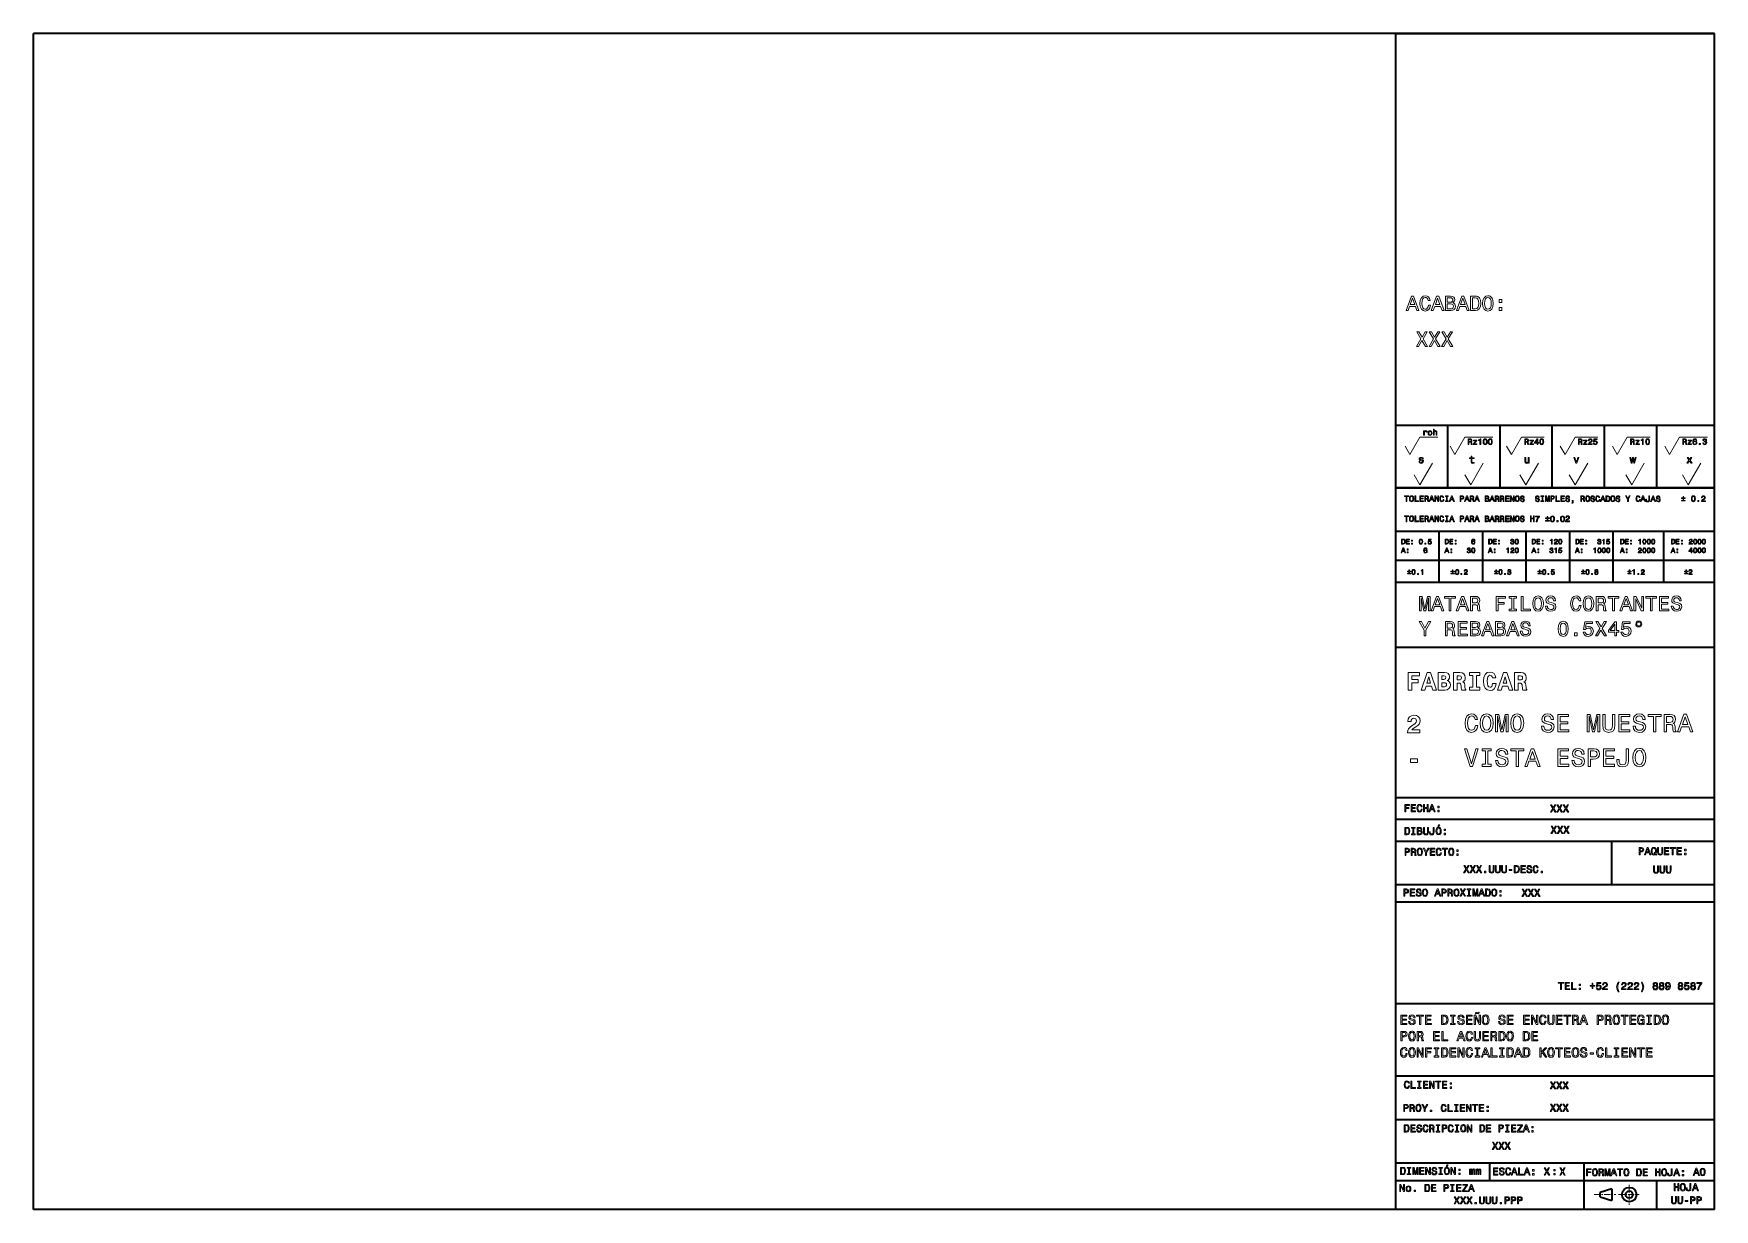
# Model space of a CAD drawing. Extents: x 15 to 1174, y 15 to 826.
import ezdxf

# ---------------------------------------------------------------- set-up
doc = ezdxf.new("R2010")
doc.units = 0
doc.linetypes.add('DASHDOT', pattern=[18.5, 12, -3, 0.5, -3])

msp = doc.modelspace()

# ---------------------------------------------------------------- linework, layer by layer
at = {"color": 7, "lineweight": 35}
for p, q in [((1173.969971, 825.840027), (15, 825.840027)), ((15, 15), (15, 825.840027)), ((953.969971, 825.840027), (953.969971, 15)), ((953.969971, 825.840027), (1173.969971, 825.840027)), ((1173.969971, 15), (1173.969971, 825.840027)), ((1173.969971, 660.840027), (1173.969971, 825.840027)), ((1173.969971, 555.625366), (953.969971, 555.625366)), ((953.969971, 555.625366), (953.969971, 512.625366)), ((989.969971, 555.625366), (989.969971, 512.625366)), ((1025.969971, 555.625366), (1025.969971, 512.625366)), ((1061.969971, 555.625366), (1061.969971, 512.625366)), ((1097.969971, 555.625366), (1097.969971, 512.625366)), ((1133.969971, 555.625366), (1133.969971, 512.625366)), ((1173.969971, 512.625366), (1173.969971, 555.625366)), ((1173.969971, 512.625366), (953.969971, 512.625366)), ((953.969971, 512.625366), (953.969971, 447.625336)), ((953.969971, 512.625366), (1173.969971, 512.625366)), ((1173.969971, 447.625336), (1173.969971, 512.625366)), ((953.969971, 482.625336), (1173.969971, 482.625336)), ((983.969971, 482.625336), (983.969971, 447.625336)), ((1013.969971, 482.625336), (1013.969971, 447.625336)), ((1043.969971, 482.625336), (1043.969971, 447.625336)), ((1073.969971, 482.625336), (1073.969971, 447.625336)), ((1103.969971, 482.625336), (1103.969971, 447.625336)), ((1138.969971, 482.625336), (1138.969971, 447.625336)), ((953.969971, 462.625336), (1173.969971, 462.625336)), ((953.969971, 447.625336), (1173.969971, 447.625336)), ((953.969971, 447.625336), (1173.969971, 447.625336)), ((953.969971, 402.625336), (1173.969971, 402.625336)), ((953.969971, 299), (1173.969971, 299)), ((953.969971, 284), (1173.969971, 284)), ((953.969971, 269), (1173.969971, 269)), ((1103.049805, 269), (1103.049805, 239)), ((953.969971, 239), (1173.969971, 239)), ((953.969971, 227), (1173.969971, 227)), ((953.969971, 157), (1173.969971, 157)), ((953.969971, 107), (1173.969971, 107)), ((953.969971, 77), (1173.969971, 77)), ((953.969971, 47), (1173.969971, 47)), ((1018.969971, 47), (1018.969971, 35)), ((1083.969971, 47), (1083.969971, 15)), ((953.969971, 35), (1173.969971, 35)), ((1133.969971, 35), (1133.969971, 15)), ((1103.300049, 29.200001), (1095.300049, 26.700001)), ((1095.300049, 25.200001), (1095.300049, 26.700001)), ((1095.300049, 23.700001), (1095.300049, 25.200001)), ((1095.300049, 23.700001), (1103.300049, 21.200001)), ((1103.300049, 29.200001), (1103.300049, 21.200001)), ((1173.969971, 15), (15, 15))]:
    msp.add_line(p, q, dxfattribs=at)
at = {"color": 7, "lineweight": 13}
for p, q in [((963.969971, 535.625366), (970.898193, 547.625366)), ((970.898193, 547.625366), (983.179199, 547.625366)), ((994.969971, 535.625366), (1001.898193, 547.625366)), ((1001.898193, 547.625366), (1021.118652, 547.625366)), ((1033.969971, 535.625366), (1040.898193, 547.625366)), ((1040.898193, 547.625366), (1056.648926, 547.625366)), ((1070.969971, 535.625366), (1077.898193, 547.625366)), ((1077.898193, 547.625366), (1093.648926, 547.625366)), ((1106.969971, 535.625366), (1113.898193, 547.625366)), ((1113.898193, 547.625366), (1129.648926, 547.625366)), ((1142.969971, 535.625366), (1149.898193, 547.625366)), ((1149.898193, 547.625366), (1169.118652, 547.625366)), ((963.969971, 535.625366), (960.736816, 541.225342)), ((994.969971, 535.625366), (991.736816, 541.225342)), ((1033.969971, 535.625366), (1030.736816, 541.225342)), ((1070.969971, 535.625366), (1067.736816, 541.225342)), ((1106.969971, 535.625366), (1103.736816, 541.225342)), ((1142.969971, 535.625366), (1139.736816, 541.225342)), ((970.969971, 514.625366), (966.928528, 521.625366)), ((970.969971, 514.625366), (979.630249, 529.625366)), ((1005.969971, 514.625366), (1001.928528, 521.625366)), ((1005.969971, 514.625366), (1014.630249, 529.625366)), ((1043.969971, 514.625366), (1039.928467, 521.625366)), ((1043.969971, 514.625366), (1052.630249, 529.625366)), ((1077.969971, 514.625366), (1073.928467, 521.625366)), ((1077.969971, 514.625366), (1086.630249, 529.625366)), ((1116.969971, 514.625366), (1112.928467, 521.625366)), ((1116.969971, 514.625366), (1125.630249, 529.625366)), ((1155.969971, 514.625366), (1151.928467, 521.625366)), ((1155.969971, 514.625366), (1164.630249, 529.625366))]:
    msp.add_line(p, q, dxfattribs=at)
at = {"color": 7, "linetype": 'DASHDOT', "lineweight": 13, "ltscale": 0.371072}
msp.add_line((1091.104004, 25.200001), (1105.946899, 25.200001), dxfattribs=at)
at = {"color": 7, "linetype": 'DASHDOT', "lineweight": 13, "ltscale": 0.357507}
msp.add_line((1107.862183, 25.200001), (1122.162476, 25.200001), dxfattribs=at)
at = {"color": 7, "linetype": 'DASHDOT', "lineweight": 13, "ltscale": 0.348729}
msp.add_line((1115.300049, 32.015205), (1115.300049, 18.066055), dxfattribs=at)
at = {"color": 7, "lineweight": 13}
for points in [[(961.409119, 634.810242), (962.734741, 634.810242), (963.786621, 637.749695), (967.777954, 637.749695), (968.829834, 634.810242), (970.184326, 634.810242), (966.524353, 644.824646), (965.054626, 644.824646)], [(964.247742, 638.974487), (965.78949, 643.383728), (967.331299, 638.974487)], [(976.798157, 638.527832), (976.509949, 637.317444), (976.034485, 636.452881), (975.371643, 635.919739), (974.593567, 635.746826), (973.656921, 636.006226), (972.922058, 636.784302), (972.432129, 638.052307), (972.273682, 639.810242), (972.432129, 641.553772), (972.907654, 642.836182), (973.642517, 643.614258), (974.593567, 643.888062), (975.285156, 643.743958), (975.875977, 643.340515), (976.337036, 642.692078), (976.654053, 641.798706), (978.022949, 641.798706), (977.590637, 643.167603), (976.84137, 644.205078), (975.818298, 644.853455), (974.593567, 645.084045), (973.066162, 644.723816), (971.899048, 643.715149), (971.149719, 642.058105), (970.890381, 639.810242), (971.149719, 637.562378), (971.899048, 635.905334), (973.066162, 634.882263), (974.593567, 634.536438), (975.933594, 634.810242), (977.014282, 635.573914), (977.777954, 636.827515), (978.181458, 638.527832)], [(978.757812, 634.810242), (980.083435, 634.810242), (981.135315, 637.749695), (985.126709, 637.749695), (986.178528, 634.810242), (987.53302, 634.810242), (983.873108, 644.824646), (982.40332, 644.824646)], [(981.596436, 638.974487), (983.138184, 643.383728), (984.679993, 638.974487)], [(993.613708, 640.213684), (994.622375, 641.049438), (994.881714, 641.611389), (994.968201, 642.30304), (994.780884, 643.383728), (994.218872, 644.161804), (993.311096, 644.637329), (992.043091, 644.810242), (988.484009, 644.810242), (988.484009, 634.810242), (992.244812, 634.810242), (993.5849, 635.011963), (994.579102, 635.602722), (995.19873, 636.539368), (995.414856, 637.807373), (995.285156, 638.657532), (994.939392, 639.363525), (994.37738, 639.882263)], [(991.769348, 640.6604), (989.809692, 640.6604), (989.809692, 643.614258), (991.884583, 643.614258), (992.66272, 643.527832), (993.210266, 643.268433), (993.541687, 642.821777), (993.656921, 642.158936), (993.527283, 641.496094), (993.181458, 641.035034), (992.590637, 640.746826)], [(992.086365, 636.006226), (989.809692, 636.006226), (989.809692, 639.450012), (991.956665, 639.450012), (992.864441, 639.349121), (993.512878, 639.04657), (993.901917, 638.527832), (994.031555, 637.778564), (993.901917, 636.986023), (993.541687, 636.438477), (992.936462, 636.107056)], [(996.106506, 634.810242), (997.432129, 634.810242), (998.484009, 637.749695), (1002.475403, 637.749695), (1003.527283, 634.810242), (1004.881714, 634.810242), (1001.221802, 644.824646), (999.752075, 644.824646)], [(998.945129, 638.974487), (1000.486938, 643.383728), (1002.028687, 638.974487)], [(1009.146851, 644.810242), (1005.818298, 644.810242), (1005.818298, 634.810242), (1009.146851, 634.810242), (1010.717468, 635.127258), (1011.884583, 636.092651), (1012.605042, 637.663269), (1012.864441, 639.810242), (1012.633911, 642.000427), (1012.345703, 642.86499), (1011.942261, 643.556641), (1010.775085, 644.493225), (1010.011414, 644.723816)], [(1009.046021, 643.614258), (1010.141113, 643.398132), (1010.890381, 642.735291), (1011.337036, 641.553772), (1011.48114, 639.810242), (1011.322632, 638.12439), (1010.875977, 636.94281), (1010.112305, 636.236755), (1009.046021, 636.006226), (1007.158386, 636.006226), (1007.158386, 643.614258)], [(1014.132446, 639.810242), (1014.391785, 637.562378), (1015.141113, 635.905334), (1016.308228, 634.882263), (1017.835632, 634.536438), (1019.348572, 634.882263), (1020.530151, 635.905334), (1021.265015, 637.562378), (1021.538818, 639.810242), (1021.265015, 642.043701), (1020.947998, 642.951477), (1020.530151, 643.700745), (1019.348572, 644.723816), (1018.628113, 644.983154), (1017.835632, 645.084045), (1016.293823, 644.723816), (1015.126709, 643.715149), (1014.391785, 642.058105)], [(1015.515747, 639.810242), (1015.674255, 641.553772), (1016.149719, 642.836182), (1016.884583, 643.614258), (1017.835632, 643.888062), (1018.772217, 643.614258), (1019.50708, 642.821777), (1019.982605, 641.539368), (1020.155518, 639.810242), (1019.982605, 638.066711), (1019.50708, 636.784302), (1018.772217, 636.006226), (1017.835632, 635.746826), (1016.884583, 636.006226), (1016.149719, 636.784302), (1015.674255, 638.052307)], [(1025.515747, 640.401001), (1027.50415, 640.401001), (1027.50415, 642.547974), (1025.515747, 642.547974)], [(1025.515747, 634.810242), (1027.50415, 634.810242), (1027.50415, 636.957214), (1025.515747, 636.957214)], [(968.518738, 610.123901), (970.031677, 610.123901), (972.322754, 614.172913), (974.657043, 610.123901), (976.184448, 610.123901), (973.057617, 615.268005), (976.02594, 620.138306), (974.570618, 620.138306), (972.365967, 616.43512), (970.20459, 620.138306), (968.69165, 620.138306), (971.645508, 615.253601)], [(977.193054, 610.123901), (978.706055, 610.123901), (980.997131, 614.172913), (983.331421, 610.123901), (984.858765, 610.123901), (981.731995, 615.268005), (984.700317, 620.138306), (983.244934, 620.138306), (981.040344, 616.43512), (978.878967, 620.138306), (977.365967, 620.138306), (980.319885, 615.253601)], [(985.867432, 610.123901), (987.380432, 610.123901), (989.671448, 614.172913), (992.005737, 610.123901), (993.533142, 610.123901), (990.406311, 615.268005), (993.374634, 620.138306), (991.919312, 620.138306), (989.714722, 616.43512), (987.553345, 620.138306), (986.040344, 620.138306), (988.994263, 615.253601)], [(973.501953, 548.825378), (974.009155, 548.825378), (974.009155, 550.594849), (974.061035, 551.021362), (974.216675, 551.326843), (974.470276, 551.51123), (974.810303, 551.574646), (975.063904, 551.534302), (975.254089, 551.419067), (975.369385, 551.223083), (975.409729, 550.957947), (975.922668, 550.957947), (975.853516, 551.424805), (975.66333, 551.759094), (975.346313, 551.960815), (974.914062, 552.029968), (974.620117, 551.983887), (974.366516, 551.868591), (974.141724, 551.672668), (973.963013, 551.407532), (973.963013, 551.920471), (973.501953, 551.920471)], [(976.631653, 550.370056), (976.723877, 549.66687), (976.988953, 549.148132), (977.409729, 548.825378), (977.974548, 548.715881), (978.53363, 548.825378), (978.954407, 549.142395), (979.219543, 549.661133), (979.317505, 550.370056), (979.219543, 551.073242), (978.954407, 551.597717), (978.53363, 551.914734), (977.974548, 552.029968), (977.409729, 551.914734), (976.988953, 551.591919), (976.723877, 551.073242)], [(977.150391, 550.375793), (977.202209, 550.894531), (977.363647, 551.269165), (977.622986, 551.499756), (977.974548, 551.580444), (978.320374, 551.499756), (978.579773, 551.274963), (978.74115, 550.894531), (978.798767, 550.375793), (978.74115, 549.851318), (978.579773, 549.470886), (978.320374, 549.240356), (977.974548, 549.165466), (977.622986, 549.240356), (977.363647, 549.470886), (977.202209, 549.851318)], [(980.251221, 548.825378), (980.758423, 548.825378), (980.758423, 550.612122), (980.810303, 551.021362), (980.977478, 551.321045), (981.236816, 551.505493), (981.582642, 551.574646), (981.859314, 551.517029), (982.032227, 551.361389), (982.118652, 551.102051), (982.147461, 550.756226), (982.147461, 548.825378), (982.654663, 548.825378), (982.654663, 550.859985), (982.631653, 551.269165), (982.527893, 551.609253), (982.187805, 551.920471), (981.657593, 552.029968), (981.369385, 551.989624), (981.121521, 551.880127), (980.914062, 551.707214), (980.758423, 551.470886), (980.758423, 552.963684), (980.251221, 552.963684)], [(1004.219543, 542.425354), (1004.755554, 542.425354), (1004.755554, 544.114136), (1005.303101, 544.114136), (1005.706543, 544.096802), (1005.960144, 544.016113), (1006.098511, 543.825928), (1006.156128, 543.485901), (1006.184937, 542.967163), (1006.219543, 542.627075), (1006.288696, 542.425354), (1006.89386, 542.425354), (1006.89386, 542.534851), (1006.761292, 542.696228), (1006.71521, 542.995972), (1006.674866, 543.641479), (1006.576904, 544.119873), (1006.444336, 544.269714), (1006.236816, 544.379272), (1006.467346, 544.523315), (1006.628723, 544.725037), (1006.732483, 544.978638), (1006.76709, 545.284119), (1006.686401, 545.768311), (1006.455811, 546.131409), (1006.075439, 546.350403), (1005.556702, 546.425354), (1004.219543, 546.425354)], [(1005.40686, 545.935425), (1005.758423, 545.900879), (1006.006287, 545.791321), (1006.161865, 545.5896), (1006.213745, 545.272644), (1006.156128, 544.938293), (1006.000488, 544.736572), (1005.735352, 544.632874), (1005.372253, 544.604004), (1004.755554, 544.604004), (1004.755554, 545.935425)], [(1009.545166, 545.093933), (1007.74115, 542.811523), (1007.74115, 542.425354), (1010.248352, 542.425354), (1010.248352, 542.851868), (1008.38092, 542.851868), (1010.167664, 545.12854), (1010.167664, 545.520447), (1007.827576, 545.520447), (1007.827576, 545.093933)], [(1012.340576, 542.425354), (1012.865051, 542.425354), (1012.865051, 546.454163), (1012.473145, 546.454163), (1012.369385, 546.1026), (1012.161865, 545.866272), (1011.84491, 545.727966), (1011.40686, 545.681824), (1011.40686, 545.272644), (1012.340576, 545.272644)], [(1014.525024, 544.379272), (1014.61145, 543.474365), (1014.882324, 542.828796), (1015.314636, 542.43689), (1015.914062, 542.310059), (1016.50769, 542.43689), (1016.940002, 542.828796), (1017.205139, 543.474365), (1017.297363, 544.379272), (1017.205139, 545.278381), (1017.095581, 545.635742), (1016.940002, 545.929688), (1016.50769, 546.321594), (1015.914062, 546.454163), (1015.314636, 546.321594), (1014.882324, 545.923889), (1014.61145, 545.278381)], [(1015.078308, 544.379272), (1015.124451, 545.07666), (1015.268494, 545.578064), (1015.527893, 545.87207), (1015.914062, 545.975769), (1016.294434, 545.87207), (1016.553833, 545.578064), (1016.697937, 545.07666), (1016.744019, 544.379272), (1016.697937, 543.676086), (1016.553833, 543.174622), (1016.294434, 542.880676), (1015.914062, 542.782715), (1015.527893, 542.880676), (1015.268494, 543.174622), (1015.124451, 543.676086)], [(1017.994751, 544.379272), (1018.081177, 543.474365), (1018.352112, 542.828796), (1018.784363, 542.43689), (1019.383789, 542.310059), (1019.977478, 542.43689), (1020.409729, 542.828796), (1020.674866, 543.474365), (1020.76709, 544.379272), (1020.674866, 545.278381), (1020.565369, 545.635742), (1020.409729, 545.929688), (1019.977478, 546.321594), (1019.383789, 546.454163), (1018.784363, 546.321594), (1018.352112, 545.923889), (1018.081177, 545.278381)], [(1018.548035, 544.379272), (1018.594177, 545.07666), (1018.738281, 545.578064), (1018.99762, 545.87207), (1019.383789, 545.975769), (1019.764221, 545.87207), (1020.02356, 545.578064), (1020.167664, 545.07666), (1020.213745, 544.379272), (1020.167664, 543.676086), (1020.02356, 543.174622), (1019.764221, 542.880676), (1019.383789, 542.782715), (1018.99762, 542.880676), (1018.738281, 543.174622), (1018.594177, 543.676086)], [(1043.219604, 542.425354), (1043.755615, 542.425354), (1043.755615, 544.114136), (1044.303101, 544.114136), (1044.706665, 544.096802), (1044.960205, 544.016113), (1045.098511, 543.825928), (1045.156128, 543.485901), (1045.185059, 542.967163), (1045.219604, 542.627075), (1045.288696, 542.425354), (1045.893921, 542.425354), (1045.893921, 542.534851), (1045.761353, 542.696228), (1045.71521, 542.995972), (1045.674927, 543.641479), (1045.576904, 544.119873), (1045.444336, 544.269714), (1045.236938, 544.379272), (1045.467407, 544.523315), (1045.628784, 544.725037), (1045.732544, 544.978638), (1045.76709, 545.284119), (1045.686401, 545.768311), (1045.455933, 546.131409), (1045.075439, 546.350403), (1044.556763, 546.425354), (1043.219604, 546.425354)], [(1044.40686, 545.935425), (1044.758545, 545.900879), (1045.006348, 545.791321), (1045.161987, 545.5896), (1045.213867, 545.272644), (1045.156128, 544.938293), (1045.00061, 544.736572), (1044.735474, 544.632874), (1044.372314, 544.604004), (1043.755615, 544.604004), (1043.755615, 545.935425)], [(1048.545288, 545.093933), (1046.741211, 542.811523), (1046.741211, 542.425354), (1049.248413, 542.425354), (1049.248413, 542.851868), (1047.380981, 542.851868), (1049.167725, 545.12854), (1049.167725, 545.520447), (1046.827637, 545.520447), (1046.827637, 545.093933)], [(1051.761353, 542.425354), (1052.280151, 542.425354), (1052.280151, 543.416687), (1052.850708, 543.416687), (1052.850708, 543.877808), (1052.280151, 543.877808), (1052.280151, 546.338928), (1051.755615, 546.338928), (1050.003418, 543.923889), (1050.003418, 543.416687), (1051.761353, 543.416687)], [(1050.487549, 543.877808), (1051.761353, 545.670288), (1051.761353, 543.877808)], [(1053.525024, 544.379272), (1053.611572, 543.474365), (1053.882446, 542.828796), (1054.314697, 542.43689), (1054.914062, 542.310059), (1055.507812, 542.43689), (1055.940063, 542.828796), (1056.2052, 543.474365), (1056.297363, 544.379272), (1056.2052, 545.278381), (1056.095703, 545.635742), (1055.940063, 545.929688), (1055.507812, 546.321594), (1054.914062, 546.454163), (1054.314697, 546.321594), (1053.882446, 545.923889), (1053.611572, 545.278381)], [(1054.078369, 544.379272), (1054.124512, 545.07666), (1054.268555, 545.578064), (1054.527954, 545.87207), (1054.914062, 545.975769), (1055.294556, 545.87207), (1055.553833, 545.578064), (1055.697998, 545.07666), (1055.744141, 544.379272), (1055.697998, 543.676086), (1055.553833, 543.174622), (1055.294556, 542.880676), (1054.914062, 542.782715), (1054.527954, 542.880676), (1054.268555, 543.174622), (1054.124512, 543.676086)], [(1080.219604, 542.425354), (1080.755615, 542.425354), (1080.755615, 544.114136), (1081.303101, 544.114136), (1081.706665, 544.096802), (1081.960205, 544.016113), (1082.098511, 543.825928), (1082.156128, 543.485901), (1082.185059, 542.967163), (1082.219604, 542.627075), (1082.288696, 542.425354), (1082.893921, 542.425354), (1082.893921, 542.534851), (1082.761353, 542.696228), (1082.71521, 542.995972), (1082.674927, 543.641479), (1082.576904, 544.119873), (1082.444336, 544.269714), (1082.236938, 544.379272), (1082.467407, 544.523315), (1082.628784, 544.725037), (1082.732544, 544.978638), (1082.76709, 545.284119), (1082.686401, 545.768311), (1082.455933, 546.131409), (1082.075439, 546.350403), (1081.556763, 546.425354), (1080.219604, 546.425354)], [(1081.40686, 545.935425), (1081.758545, 545.900879), (1082.006348, 545.791321), (1082.161987, 545.5896), (1082.213867, 545.272644), (1082.156128, 544.938293), (1082.00061, 544.736572), (1081.735474, 544.632874), (1081.372314, 544.604004), (1080.755615, 544.604004), (1080.755615, 545.935425)], [(1085.545288, 545.093933), (1083.741211, 542.811523), (1083.741211, 542.425354), (1086.248413, 542.425354), (1086.248413, 542.851868), (1084.380981, 542.851868), (1086.167725, 545.12854), (1086.167725, 545.520447), (1083.827637, 545.520447), (1083.827637, 545.093933)], [(1087.038086, 542.425354), (1089.787354, 542.425354), (1089.787354, 542.921021), (1087.61438, 542.921021), (1087.735474, 543.191895), (1087.942871, 543.416687), (1088.582642, 543.825928), (1088.922729, 543.99884), (1089.303101, 544.246704), (1089.574097, 544.534851), (1089.729614, 544.874939), (1089.787354, 545.261108), (1089.689331, 545.745239), (1089.418457, 546.125671), (1089.003418, 546.367737), (1088.467407, 546.454163), (1087.914062, 546.356201), (1087.493408, 546.085266), (1087.222412, 545.653015), (1087.130249, 545.082397), (1087.130249, 545.001709), (1087.654785, 545.001709), (1087.654785, 545.047852), (1087.706665, 545.439758), (1087.862183, 545.727966), (1088.110107, 545.912415), (1088.438599, 545.975769), (1088.772949, 545.918152), (1089.020752, 545.774048), (1089.182129, 545.549255), (1089.239746, 545.266846), (1089.199463, 545.001709), (1089.089844, 544.776917), (1088.905518, 544.580994), (1088.651855, 544.408081), (1088.311768, 544.223633), (1087.746948, 543.866272), (1087.349243, 543.485901), (1087.112915, 543.02478), (1087.038086, 542.442627)], [(1090.484741, 543.468567), (1090.611572, 542.995972), (1090.893921, 542.627075), (1091.30896, 542.396545), (1091.839233, 542.310059), (1092.421265, 542.413818), (1092.876709, 542.696228), (1093.164795, 543.145813), (1093.274292, 543.722168), (1093.176392, 544.258179), (1092.899658, 544.678955), (1092.467407, 544.949829), (1091.908325, 545.047852), (1091.476074, 544.978638), (1091.141724, 544.788452), (1091.303101, 545.866272), (1093.055298, 545.866272), (1093.055298, 546.338928), (1090.916992, 546.338928), (1090.599976, 544.217834), (1091.061035, 544.217834), (1091.395386, 544.48877), (1091.821899, 544.586731), (1092.190796, 544.523315), (1092.473145, 544.338928), (1092.651855, 544.056458), (1092.71521, 543.693359), (1092.651855, 543.330261), (1092.467407, 543.047852), (1092.185059, 542.869141), (1091.821899, 542.805786), (1091.516357, 542.84613), (1091.280151, 542.978638), (1091.107178, 543.186157), (1091.020752, 543.468567)], [(1116.219604, 542.425354), (1116.755615, 542.425354), (1116.755615, 544.114136), (1117.303101, 544.114136), (1117.706665, 544.096802), (1117.960205, 544.016113), (1118.098511, 543.825928), (1118.156128, 543.485901), (1118.185059, 542.967163), (1118.219604, 542.627075), (1118.288696, 542.425354), (1118.893921, 542.425354), (1118.893921, 542.534851), (1118.761353, 542.696228), (1118.71521, 542.995972), (1118.674927, 543.641479), (1118.576904, 544.119873), (1118.444336, 544.269714), (1118.236938, 544.379272), (1118.467407, 544.523315), (1118.628784, 544.725037), (1118.732544, 544.978638), (1118.76709, 545.284119), (1118.686401, 545.768311), (1118.455933, 546.131409), (1118.075439, 546.350403), (1117.556763, 546.425354), (1116.219604, 546.425354)], [(1117.40686, 545.935425), (1117.758545, 545.900879), (1118.006348, 545.791321), (1118.161987, 545.5896), (1118.213867, 545.272644), (1118.156128, 544.938293), (1118.00061, 544.736572), (1117.735474, 544.632874), (1117.372314, 544.604004), (1116.755615, 544.604004), (1116.755615, 545.935425)], [(1121.545288, 545.093933), (1119.741211, 542.811523), (1119.741211, 542.425354), (1122.248413, 542.425354), (1122.248413, 542.851868), (1120.380981, 542.851868), (1122.167725, 545.12854), (1122.167725, 545.520447), (1119.827637, 545.520447), (1119.827637, 545.093933)], [(1124.340576, 542.425354), (1124.865112, 542.425354), (1124.865112, 546.454163), (1124.473145, 546.454163), (1124.369385, 546.1026), (1124.161987, 545.866272), (1123.844971, 545.727966), (1123.40686, 545.681824), (1123.40686, 545.272644), (1124.340576, 545.272644)], [(1126.525024, 544.379272), (1126.611572, 543.474365), (1126.882446, 542.828796), (1127.314697, 542.43689), (1127.914062, 542.310059), (1128.507812, 542.43689), (1128.940063, 542.828796), (1129.2052, 543.474365), (1129.297363, 544.379272), (1129.2052, 545.278381), (1129.095703, 545.635742), (1128.940063, 545.929688), (1128.507812, 546.321594), (1127.914062, 546.454163), (1127.314697, 546.321594), (1126.882446, 545.923889), (1126.611572, 545.278381)], [(1127.078369, 544.379272), (1127.124512, 545.07666), (1127.268555, 545.578064), (1127.527954, 545.87207), (1127.914062, 545.975769), (1128.294556, 545.87207), (1128.553833, 545.578064), (1128.697998, 545.07666), (1128.744141, 544.379272), (1128.697998, 543.676086), (1128.553833, 543.174622), (1128.294556, 542.880676), (1127.914062, 542.782715), (1127.527954, 542.880676), (1127.268555, 543.174622), (1127.124512, 543.676086)], [(1152.219604, 542.425354), (1152.755615, 542.425354), (1152.755615, 544.114136), (1153.303101, 544.114136), (1153.706665, 544.096802), (1153.960205, 544.016113), (1154.098511, 543.825928), (1154.156128, 543.485901), (1154.185059, 542.967163), (1154.219604, 542.627075), (1154.288696, 542.425354), (1154.893921, 542.425354), (1154.893921, 542.534851), (1154.761353, 542.696228), (1154.71521, 542.995972), (1154.674927, 543.641479), (1154.576904, 544.119873), (1154.444336, 544.269714), (1154.236938, 544.379272), (1154.467407, 544.523315), (1154.628784, 544.725037), (1154.732544, 544.978638), (1154.76709, 545.284119), (1154.686401, 545.768311), (1154.455933, 546.131409), (1154.075439, 546.350403), (1153.556763, 546.425354), (1152.219604, 546.425354)], [(1153.40686, 545.935425), (1153.758545, 545.900879), (1154.006348, 545.791321), (1154.161987, 545.5896), (1154.213867, 545.272644), (1154.156128, 544.938293), (1154.00061, 544.736572), (1153.735474, 544.632874), (1153.372314, 544.604004), (1152.755615, 544.604004), (1152.755615, 545.935425)], [(1157.545288, 545.093933), (1155.741211, 542.811523), (1155.741211, 542.425354), (1158.248413, 542.425354), (1158.248413, 542.851868), (1156.380981, 542.851868), (1158.167725, 545.12854), (1158.167725, 545.520447), (1155.827637, 545.520447), (1155.827637, 545.093933)], [(1161.827637, 545.347534), (1161.71814, 545.814392), (1161.4646, 546.160217), (1161.072632, 546.379272), (1160.56543, 546.454163), (1160.225342, 546.413818), (1159.931396, 546.304321), (1159.671997, 546.125671), (1159.453003, 545.87207), (1159.280151, 545.555054), (1159.15332, 545.168884), (1159.072632, 544.713562), (1159.049561, 544.200562), (1159.141724, 543.382141), (1159.424194, 542.788452), (1159.879517, 542.431091), (1160.501953, 542.310059), (1161.061035, 542.413818), (1161.487549, 542.684692), (1161.764282, 543.111206), (1161.862183, 543.653015), (1161.764282, 544.200562), (1161.499146, 544.621338), (1161.089844, 544.886475), (1160.582642, 544.978638), (1160.035156, 544.863403), (1159.625977, 544.534851), (1159.712402, 545.168884), (1159.896851, 545.624207), (1160.179199, 545.895081), (1160.571167, 545.987305), (1160.859375, 545.941223), (1161.078369, 545.82019), (1161.222412, 545.618408), (1161.297363, 545.347534)], [(1165.931396, 543.681824), (1165.931396, 543.641479), (1166.023682, 543.088196), (1166.294556, 542.673218), (1166.721069, 542.408081), (1167.285889, 542.310059), (1167.885254, 542.408081), (1168.334839, 542.661682), (1168.623047, 543.065125), (1168.726807, 543.583862), (1168.680664, 543.923889), (1168.553833, 544.200562), (1168.346436, 544.413818), (1168.069702, 544.569458), (1168.444336, 544.880676), (1168.576904, 545.376343), (1168.490479, 545.825928), (1168.242676, 546.166016), (1167.839233, 546.379272), (1167.285889, 546.454163), (1166.76709, 546.361938), (1166.369385, 546.108337), (1166.110107, 545.704895), (1166.023682, 545.168884), (1166.023682, 545.12854), (1166.536621, 545.12854), (1166.582642, 545.497375), (1166.732544, 545.762512), (1166.974609, 545.923889), (1167.314697, 545.981567), (1167.61438, 545.935425), (1167.833374, 545.814392), (1167.965942, 545.618408), (1168.017822, 545.353333), (1167.965942, 545.070862), (1167.827637, 544.880676), (1167.585571, 544.765442), (1167.25708, 544.730835), (1167.032227, 544.736572), (1167.032227, 544.28125), (1167.314697, 544.292786), (1167.677856, 544.240906), (1167.94873, 544.1026), (1168.110107, 543.877808), (1168.167725, 543.583862), (1168.10437, 543.249573), (1167.937134, 543.001709), (1167.671997, 542.84613), (1167.320435, 542.79425), (1166.957397, 542.851868), (1166.692261, 543.02478), (1166.525024, 543.301453), (1166.46167, 543.681824)], [(972.204834, 531.880432), (971.592468, 532.024475), (971.13855, 532.190186), (970.987305, 532.528809), (971.030518, 532.766602), (971.181824, 532.939514), (971.426758, 533.047546), (971.779785, 533.090759), (972.118408, 533.047546), (972.384949, 532.917847), (972.557861, 532.723328), (972.629944, 532.463989), (973.249512, 532.463989), (973.249512, 532.478394), (973.141479, 532.946716), (972.846069, 533.314148), (972.384949, 533.544678), (971.779785, 533.631104), (971.167419, 533.544678), (970.720703, 533.306946), (970.439758, 532.953918), (970.353271, 532.507202), (970.418091, 532.074951), (970.619873, 531.772339), (970.951233, 531.556213), (971.43396, 531.404907), (972.140015, 531.231995), (972.572266, 531.05188), (972.687561, 530.907776), (972.730774, 530.69165), (972.665955, 530.425049), (972.493042, 530.223328), (972.212036, 530.093689), (971.837402, 530.050415), (971.441162, 530.093689), (971.153015, 530.244934), (970.958435, 530.489929), (970.879211, 530.828552), (970.266846, 530.828552), (970.367676, 530.252197), (970.663086, 529.83429), (971.131348, 529.582153), (971.779785, 529.488464), (972.457031, 529.582153), (972.954163, 529.83429), (973.256714, 530.237732), (973.364807, 530.763672), (973.285522, 531.21759), (973.062195, 531.527405), (972.694763, 531.729126)], [(1006.160217, 532.824219), (1006.160217, 530.886169), (1006.20343, 530.259399), (1006.405151, 529.827087), (1006.808594, 529.574951), (1007.493042, 529.488464), (1008.24231, 529.524475), (1008.24231, 530.072083), (1007.694763, 530.028809), (1007.197632, 530.086487), (1006.931091, 530.266602), (1006.815796, 530.569153), (1006.794189, 530.994263), (1006.794189, 532.824219), (1008.24231, 532.824219), (1008.24231, 533.364563), (1006.794189, 533.364563), (1006.794189, 534.495667), (1006.160217, 534.495667), (1006.160217, 533.364563), (1005.065063, 533.364563), (1005.065063, 532.824219)], [(1046.292725, 533.494263), (1045.658691, 533.494263), (1045.658691, 531.260803), (1045.58667, 530.742065), (1045.377808, 530.367432), (1045.053589, 530.136902), (1044.62854, 530.064819), (1044.289917, 530.122498), (1044.07373, 530.29541), (1043.951294, 530.590759), (1043.922485, 531.008667), (1043.922485, 533.494263), (1043.288452, 533.494263), (1043.288452, 530.950989), (1043.310059, 530.439514), (1043.446899, 530.014404), (1043.864746, 529.625366), (1044.53479, 529.488464), (1044.89502, 529.53894), (1045.204834, 529.668579), (1045.471436, 529.891907), (1045.687622, 530.216125), (1045.687622, 529.625366), (1046.292725, 529.625366)], [(1078.469971, 529.625366), (1079.140015, 529.625366), (1080.552124, 533.494263), (1079.896484, 533.494263), (1078.808594, 530.374634), (1077.699097, 533.494263), (1077.036255, 533.494263)], [(1117.224976, 529.625366), (1117.801392, 532.910645), (1118.377808, 529.625366), (1118.98291, 529.625366), (1119.93396, 533.494263), (1119.321533, 533.494263), (1118.68042, 530.208923), (1118.111206, 533.494263), (1117.484375, 533.494263), (1116.915283, 530.208923), (1116.274048, 533.494263), (1115.668823, 533.494263), (1116.619873, 529.625366)], [(1155.771118, 529.625366), (1156.765381, 531.131104), (1157.788452, 529.625366), (1158.552124, 529.625366), (1157.168823, 531.621033), (1158.4729, 533.494263), (1157.738037, 533.494263), (1156.794189, 532.089355), (1155.850342, 533.494263), (1155.101074, 533.494263), (1156.383545, 531.613831), (1155.029053, 529.625366)], [(1161.303101, 543.647278), (1161.239746, 543.284119), (1161.078369, 543.007507), (1160.81897, 542.823059), (1160.496216, 542.765442), (1160.156128, 542.823059), (1159.896851, 543.001709), (1159.729614, 543.278381), (1159.677856, 543.641479), (1159.735474, 543.99884), (1159.896851, 544.269714), (1160.161987, 544.442627), (1160.519287, 544.506042), (1160.830566, 544.442627), (1161.078369, 544.275513), (1161.239746, 544.004578)], [(1163.516357, 542.425354), (1164.311768, 542.425354), (1164.311768, 543.284119), (1163.516357, 543.284119)], [(961.439697, 503.07489), (961.969971, 503.07489), (961.969971, 506.590729), (963.180359, 506.590729), (963.180359, 507.07489), (960.223572, 507.07489), (960.223572, 506.590729), (961.439697, 506.590729)], [(963.693298, 505.07489), (963.797058, 504.175751), (964.096802, 503.512939), (964.56366, 503.103699), (965.174561, 502.965393), (965.779785, 503.103699), (966.25238, 503.512939), (966.546326, 504.175751), (966.655823, 505.07489), (966.546326, 505.968262), (966.419556, 506.33136), (966.25238, 506.631073), (965.779785, 507.040314), (965.491577, 507.144043), (965.174561, 507.184387), (964.557861, 507.040314), (964.091003, 506.636841), (963.797058, 505.97403)], [(964.246643, 505.07489), (964.310059, 505.772308), (964.500244, 506.285278), (964.794189, 506.596497), (965.174561, 506.706024), (965.549194, 506.596497), (965.84314, 506.27951), (966.033386, 505.766541), (966.102539, 505.07489), (966.033386, 504.377472), (965.84314, 503.864502), (965.549194, 503.553284), (965.174561, 503.449524), (964.794189, 503.553284), (964.500244, 503.864502), (964.310059, 504.371735)], [(967.474304, 503.07489), (970.044922, 503.07489), (970.044922, 503.559052), (968.004578, 503.559052), (968.004578, 507.07489), (967.474304, 507.07489)], [(970.903687, 503.07489), (973.439697, 503.07489), (973.439697, 503.559052), (971.43396, 503.559052), (971.43396, 504.913513), (973.220703, 504.913513), (973.220703, 505.391907), (971.43396, 505.391907), (971.43396, 506.590729), (973.393616, 506.590729), (973.393616, 507.07489), (970.903687, 507.07489)], [(974.298523, 503.07489), (974.834534, 503.07489), (974.834534, 504.763641), (975.38208, 504.763641), (975.785522, 504.746368), (976.039124, 504.66568), (976.17749, 504.475464), (976.235107, 504.135406), (976.263916, 503.616669), (976.298523, 503.276611), (976.367676, 503.07489), (976.972839, 503.07489), (976.972839, 503.184387), (976.840271, 503.345795), (976.794189, 503.645508), (976.753845, 504.291016), (976.655823, 504.769409), (976.523315, 504.919281), (976.315796, 505.028778), (976.546326, 505.172882), (976.707703, 505.374603), (976.811462, 505.628204), (976.846069, 505.933685), (976.765381, 506.417816), (976.53479, 506.780945), (976.154419, 506.999969), (975.635681, 507.07489), (974.298523, 507.07489)], [(975.48584, 506.584991), (975.837402, 506.550385), (976.085266, 506.440887), (976.240845, 506.239166), (976.292725, 505.92215), (976.235107, 505.58786), (976.079468, 505.386139), (975.814331, 505.282379), (975.451233, 505.253571), (974.834534, 505.253571), (974.834534, 506.584991)], [(977.301392, 503.07489), (977.831665, 503.07489), (978.25238, 504.250671), (979.848938, 504.250671), (980.269653, 503.07489), (980.811462, 503.07489), (979.347473, 507.080658), (978.759583, 507.080658)], [(978.436829, 504.740601), (979.053528, 506.504272), (979.670288, 504.740601)], [(981.209167, 503.07489), (981.687561, 503.07489), (981.687561, 506.354431), (983.220703, 503.07489), (983.837402, 503.07489), (983.837402, 507.07489), (983.353271, 507.07489), (983.353271, 503.795349), (981.837402, 507.07489), (981.209167, 507.07489)], [(986.926758, 504.56192), (986.811462, 504.077759), (986.621277, 503.731964), (986.35614, 503.518707), (986.044922, 503.449524), (985.670288, 503.553284), (985.376282, 503.864502), (985.180359, 504.371735), (985.116943, 505.07489), (985.180359, 505.772308), (985.370544, 506.285278), (985.66449, 506.596497), (986.044922, 506.706024), (986.321533, 506.648376), (986.557861, 506.487), (986.74231, 506.227631), (986.86908, 505.87027), (987.416626, 505.87027), (987.243774, 506.417816), (986.944031, 506.832825), (986.53479, 507.092194), (986.044922, 507.184387), (985.43396, 507.040314), (984.967102, 506.636841), (984.667358, 505.97403), (984.563599, 505.07489), (984.667358, 504.175751), (984.967102, 503.512939), (985.43396, 503.103699), (986.044922, 502.965393), (986.580933, 503.07489), (987.013184, 503.380371), (987.318665, 503.881805), (987.480042, 504.56192)], [(989.197632, 503.559052), (988.4599, 503.559052), (988.4599, 503.07489), (990.465637, 503.07489), (990.465637, 503.559052), (989.727905, 503.559052), (989.727905, 506.590729), (990.465637, 506.590729), (990.465637, 507.07489), (988.4599, 507.07489), (988.4599, 506.590729), (989.197632, 506.590729)], [(991.180359, 503.07489), (991.710571, 503.07489), (992.131348, 504.250671), (993.727905, 504.250671), (994.148621, 503.07489), (994.69043, 503.07489), (993.22644, 507.080658), (992.63855, 507.080658)], [(992.315796, 504.740601), (992.932495, 506.504272), (993.549194, 504.740601)], [(998.655823, 503.07489), (999.186096, 503.07489), (999.186096, 504.763641), (999.773987, 504.763641), (1000.367676, 504.79248), (1000.840271, 504.994202), (1001.145752, 505.386139), (1001.249512, 505.92215), (1001.168823, 506.417816), (1000.938293, 506.780945), (1000.557861, 506.999969), (1000.039124, 507.07489), (998.655823, 507.07489)], [(999.89502, 506.584991), (1000.240845, 506.550385), (1000.494446, 506.440887), (1000.644348, 506.239166), (1000.696167, 505.92215), (1000.63855, 505.58786), (1000.48291, 505.386139), (1000.217834, 505.282379), (999.854675, 505.253571), (999.186096, 505.253571), (999.186096, 506.584991)], [(1001.589539, 503.07489), (1002.119812, 503.07489), (1002.540588, 504.250671), (1004.137085, 504.250671), (1004.557861, 503.07489), (1005.09967, 503.07489), (1003.635681, 507.080658), (1003.047791, 507.080658)], [(1002.725037, 504.740601), (1003.341736, 506.504272), (1003.958435, 504.740601)], [(1005.526184, 503.07489), (1006.062195, 503.07489), (1006.062195, 504.763641), (1006.609741, 504.763641), (1007.013184, 504.746368), (1007.266785, 504.66568), (1007.405151, 504.475464), (1007.462769, 504.135406), (1007.491577, 503.616669), (1007.526184, 503.276611), (1007.595337, 503.07489), (1008.2005, 503.07489), (1008.2005, 503.184387), (1008.067932, 503.345795), (1008.021851, 503.645508), (1007.981506, 504.291016), (1007.883545, 504.769409), (1007.750977, 504.919281), (1007.543457, 505.028778), (1007.773987, 505.172882), (1007.935364, 505.374603), (1008.039124, 505.628204), (1008.07373, 505.933685), (1007.993042, 506.417816), (1007.762451, 506.780945), (1007.38208, 506.999969), (1006.863342, 507.07489), (1005.526184, 507.07489)], [(1006.713501, 506.584991), (1007.065063, 506.550385), (1007.312927, 506.440887), (1007.468506, 506.239166), (1007.520386, 505.92215), (1007.462769, 505.58786), (1007.307129, 505.386139), (1007.041992, 505.282379), (1006.678894, 505.253571), (1006.062195, 505.253571), (1006.062195, 506.584991)], [(1008.529053, 503.07489), (1009.059326, 503.07489), (1009.480042, 504.250671), (1011.076599, 504.250671), (1011.497375, 503.07489), (1012.039124, 503.07489), (1010.575134, 507.080658), (1009.987244, 507.080658)], [(1009.66449, 504.740601), (1010.281189, 506.504272), (1010.897949, 504.740601)], [(1017.941162, 505.236267), (1018.344604, 505.570557), (1018.448364, 505.795349), (1018.48291, 506.072021), (1018.40802, 506.504272), (1018.183228, 506.815521), (1017.820129, 507.005737), (1017.312927, 507.07489), (1015.889282, 507.07489), (1015.889282, 503.07489), (1017.393616, 503.07489), (1017.929626, 503.155579), (1018.327332, 503.391907), (1018.575134, 503.766541), (1018.661621, 504.273743), (1018.609741, 504.6138), (1018.471436, 504.89621), (1018.246643, 505.103699)], [(1017.20343, 505.414948), (1016.419556, 505.414948), (1016.419556, 506.596497), (1017.249512, 506.596497), (1017.56073, 506.56192), (1017.779785, 506.45816), (1017.912354, 506.27951), (1017.958435, 506.014374), (1017.906555, 505.749237), (1017.76825, 505.564789), (1017.531921, 505.449524)], [(1017.3302, 503.553284), (1016.419556, 503.553284), (1016.419556, 504.930786), (1017.27832, 504.930786), (1017.641418, 504.890442), (1017.900818, 504.769409), (1018.056458, 504.56192), (1018.108276, 504.262207), (1018.056458, 503.945221), (1017.912354, 503.726196), (1017.670288, 503.593628)], [(1018.938293, 503.07489), (1019.468506, 503.07489), (1019.889282, 504.250671), (1021.48584, 504.250671), (1021.906555, 503.07489), (1022.448364, 503.07489), (1020.984375, 507.080658), (1020.396484, 507.080658)], [(1020.07373, 504.740601), (1020.69043, 506.504272), (1021.307129, 504.740601)], [(1022.874878, 503.07489), (1023.410889, 503.07489), (1023.410889, 504.763641), (1023.958435, 504.763641), (1024.361938, 504.746368), (1024.615479, 504.66568), (1024.753784, 504.475464), (1024.811523, 504.135406), (1024.840332, 503.616669), (1024.874878, 503.276611), (1024.944092, 503.07489), (1025.549194, 503.07489), (1025.549194, 503.184387), (1025.416626, 503.345795), (1025.370605, 503.645508), (1025.3302, 504.291016), (1025.232178, 504.769409), (1025.099609, 504.919281), (1024.892212, 505.028778), (1025.122681, 505.172882), (1025.284058, 505.374603), (1025.387817, 505.628204), (1025.422363, 505.933685), (1025.341797, 506.417816), (1025.111206, 506.780945), (1024.730835, 506.999969), (1024.212036, 507.07489), (1022.874878, 507.07489)], [(1024.062256, 506.584991), (1024.413818, 506.550385), (1024.661621, 506.440887), (1024.817261, 506.239166), (1024.869141, 505.92215), (1024.811523, 505.58786), (1024.655884, 505.386139), (1024.390747, 505.282379), (1024.027588, 505.253571), (1023.410889, 505.253571), (1023.410889, 506.584991)], [(1026.344604, 503.07489), (1026.880615, 503.07489), (1026.880615, 504.763641), (1027.428223, 504.763641), (1027.831665, 504.746368), (1028.085205, 504.66568), (1028.223633, 504.475464), (1028.28125, 504.135406), (1028.310059, 503.616669), (1028.344604, 503.276611), (1028.413818, 503.07489), (1029.018921, 503.07489), (1029.018921, 503.184387), (1028.886353, 503.345795), (1028.840332, 503.645508), (1028.799927, 504.291016), (1028.701904, 504.769409), (1028.569458, 504.919281), (1028.361938, 505.028778), (1028.592407, 505.172882), (1028.753784, 505.374603), (1028.857544, 505.628204), (1028.892212, 505.933685), (1028.811523, 506.417816), (1028.580933, 506.780945), (1028.200562, 506.999969), (1027.681763, 507.07489), (1026.344604, 507.07489)], [(1027.531982, 506.584991), (1027.883545, 506.550385), (1028.131348, 506.440887), (1028.286987, 506.239166), (1028.338867, 505.92215), (1028.28125, 505.58786), (1028.12561, 505.386139), (1027.860474, 505.282379), (1027.497314, 505.253571), (1026.880615, 505.253571), (1026.880615, 506.584991)], [(1029.889282, 503.07489), (1032.425293, 503.07489), (1032.425293, 503.559052), (1030.419556, 503.559052), (1030.419556, 504.913513), (1032.206299, 504.913513), (1032.206299, 505.391907), (1030.419556, 505.391907), (1030.419556, 506.590729), (1032.37915, 506.590729), (1032.37915, 507.07489), (1029.889282, 507.07489)], [(1033.255249, 503.07489), (1033.733643, 503.07489), (1033.733643, 506.354431), (1035.266846, 503.07489), (1035.883545, 503.07489), (1035.883545, 507.07489), (1035.399414, 507.07489), (1035.399414, 503.795349), (1033.883545, 507.07489), (1033.255249, 507.07489)], [(1036.557861, 505.07489), (1036.661621, 504.175751), (1036.961304, 503.512939), (1037.428223, 503.103699), (1038.039185, 502.965393), (1038.644287, 503.103699), (1039.116943, 503.512939), (1039.410889, 504.175751), (1039.520386, 505.07489), (1039.410889, 505.968262), (1039.284058, 506.33136), (1039.116943, 506.631073), (1038.644287, 507.040314), (1038.356201, 507.144043), (1038.039185, 507.184387), (1037.422485, 507.040314), (1036.955566, 506.636841), (1036.661621, 505.97403)], [(1037.111206, 505.07489), (1037.174561, 505.772308), (1037.364746, 506.285278), (1037.658691, 506.596497), (1038.039185, 506.706024), (1038.413818, 506.596497), (1038.707764, 506.27951), (1038.897949, 505.766541), (1038.967041, 505.07489), (1038.897949, 504.377472), (1038.707764, 503.864502), (1038.413818, 503.553284), (1038.039185, 503.449524), (1037.658691, 503.553284), (1037.364746, 503.864502), (1037.174561, 504.371735)], [(1040.598267, 504.394775), (1040.07373, 504.394775), (1040.188965, 503.783813), (1040.477173, 503.334259), (1040.921021, 503.063354), (1041.520386, 502.965393), (1042.114014, 503.057587), (1042.557861, 503.311188), (1042.840332, 503.708893), (1042.944092, 504.233398), (1042.857544, 504.706024), (1042.615479, 505.011475), (1042.223633, 505.213226), (1041.699097, 505.363068), (1041.249512, 505.472595), (1040.955566, 505.599396), (1040.788452, 505.783813), (1040.736572, 506.072021), (1040.788452, 506.33136), (1040.938232, 506.527344), (1041.168823, 506.659912), (1041.48584, 506.706024), (1041.808594, 506.648376), (1042.062256, 506.492767), (1042.22937, 506.233398), (1042.310059, 505.881805), (1042.834473, 505.881805), (1042.834473, 505.893341), (1042.74231, 506.43512), (1042.471436, 506.838593), (1042.044922, 507.092194), (1041.468506, 507.17865), (1040.949829, 507.092194), (1040.546387, 506.850098), (1040.286987, 506.475464), (1040.194824, 505.991302), (1040.269653, 505.559052), (1040.48877, 505.265106), (1040.834473, 505.069122), (1041.307129, 504.919281), (1041.774048, 504.786713), (1042.12561, 504.659912), (1042.338867, 504.475464), (1042.413818, 504.175751), (1042.344604, 503.87027), (1042.165894, 503.63974), (1041.89502, 503.495636), (1041.543457, 503.449524), (1041.151489, 503.512939), (1040.851807, 503.697357), (1040.661621, 503.99707)], [(1051.007446, 504.394775), (1050.48291, 504.394775), (1050.598267, 503.783813), (1050.886475, 503.334259), (1051.3302, 503.063354), (1051.929688, 502.965393), (1052.523315, 503.057587), (1052.967041, 503.311188), (1053.249512, 503.708893), (1053.353271, 504.233398), (1053.266846, 504.706024), (1053.02478, 505.011475), (1052.632812, 505.213226), (1052.108276, 505.363068), (1051.658691, 505.472595), (1051.364746, 505.599396), (1051.197632, 505.783813), (1051.145752, 506.072021), (1051.197632, 506.33136), (1051.347534, 506.527344), (1051.578003, 506.659912), (1051.89502, 506.706024), (1052.217773, 506.648376), (1052.471436, 506.492767), (1052.63855, 506.233398), (1052.719238, 505.881805), (1053.243774, 505.881805), (1053.243774, 505.893341), (1053.151489, 506.43512), (1052.880615, 506.838593), (1052.454102, 507.092194), (1051.877808, 507.17865), (1051.359009, 507.092194), (1050.955566, 506.850098), (1050.696167, 506.475464), (1050.604004, 505.991302), (1050.678955, 505.559052), (1050.897949, 505.265106), (1051.243774, 505.069122), (1051.716431, 504.919281), (1052.183228, 504.786713), (1052.53479, 504.659912), (1052.748047, 504.475464), (1052.822998, 504.175751), (1052.753906, 503.87027), (1052.575195, 503.63974), (1052.304321, 503.495636), (1051.952637, 503.449524), (1051.560791, 503.512939), (1051.261108, 503.697357), (1051.070801, 503.99707)], [(1055.122681, 503.559052), (1054.38501, 503.559052), (1054.38501, 503.07489), (1056.390747, 503.07489), (1056.390747, 503.559052), (1055.652954, 503.559052), (1055.652954, 506.590729), (1056.390747, 506.590729), (1056.390747, 507.07489), (1054.38501, 507.07489), (1054.38501, 506.590729), (1055.122681, 506.590729)], [(1057.416626, 503.07489), (1057.860474, 503.07489), (1057.860474, 506.706024), (1058.609741, 503.07489), (1059.105469, 503.07489), (1059.848999, 506.706024), (1059.848999, 503.07489), (1060.298462, 503.07489), (1060.298462, 507.07489), (1059.595337, 507.07489), (1058.857544, 503.547516), (1058.12561, 507.07489), (1057.416626, 507.07489)], [(1061.111206, 503.07489), (1061.641479, 503.07489), (1061.641479, 504.763641), (1062.22937, 504.763641), (1062.822998, 504.79248), (1063.295654, 504.994202), (1063.601074, 505.386139), (1063.704834, 505.92215), (1063.624146, 506.417816), (1063.393677, 506.780945), (1063.013184, 506.999969), (1062.494507, 507.07489), (1061.111206, 507.07489)], [(1062.350342, 506.584991), (1062.696167, 506.550385), (1062.949829, 506.440887), (1063.099609, 506.239166), (1063.151489, 505.92215), (1063.093872, 505.58786), (1062.938232, 505.386139), (1062.673096, 505.282379), (1062.310059, 505.253571), (1061.641479, 505.253571), (1061.641479, 506.584991)], [(1064.627075, 503.07489), (1067.197632, 503.07489), (1067.197632, 503.559052), (1065.157349, 503.559052), (1065.157349, 507.07489), (1064.627075, 507.07489)], [(1068.056396, 503.07489), (1070.592529, 503.07489), (1070.592529, 503.559052), (1068.58667, 503.559052), (1068.58667, 504.913513), (1070.373413, 504.913513), (1070.373413, 505.391907), (1068.58667, 505.391907), (1068.58667, 506.590729), (1070.546387, 506.590729), (1070.546387, 507.07489), (1068.056396, 507.07489)], [(1071.825928, 504.394775), (1071.301392, 504.394775), (1071.416626, 503.783813), (1071.704834, 503.334259), (1072.148682, 503.063354), (1072.748047, 502.965393), (1073.341797, 503.057587), (1073.785522, 503.311188), (1074.067993, 503.708893), (1074.171753, 504.233398), (1074.085205, 504.706024), (1073.84314, 505.011475), (1073.451294, 505.213226), (1072.926758, 505.363068), (1072.477173, 505.472595), (1072.183228, 505.599396), (1072.016113, 505.783813), (1071.964233, 506.072021), (1072.016113, 506.33136), (1072.166016, 506.527344), (1072.396484, 506.659912), (1072.713501, 506.706024), (1073.036255, 506.648376), (1073.289917, 506.492767), (1073.457031, 506.233398), (1073.53772, 505.881805), (1074.062256, 505.881805), (1074.062256, 505.893341), (1073.969971, 506.43512), (1073.699097, 506.838593), (1073.272583, 507.092194), (1072.696167, 507.17865), (1072.17749, 507.092194), (1071.774048, 506.850098), (1071.514648, 506.475464), (1071.422485, 505.991302), (1071.497314, 505.559052), (1071.716431, 505.265106), (1072.062256, 505.069122), (1072.53479, 504.919281), (1073.001709, 504.786713), (1073.353271, 504.659912), (1073.566528, 504.475464), (1073.641479, 504.175751), (1073.572266, 503.87027), (1073.393677, 503.63974), (1073.122681, 503.495636), (1072.771118, 503.449524), (1072.37915, 503.512939), (1072.079468, 503.697357), (1071.889282, 503.99707)], [(1075.808594, 503.07489), (1076.194824, 503.07489), (1076.194824, 502.965393), (1076.166016, 502.688721), (1076.07373, 502.492767), (1075.912354, 502.365967), (1075.670288, 502.302551), (1075.670288, 501.910614), (1076.067993, 502.002838), (1076.361938, 502.216095), (1076.540649, 502.556152), (1076.604004, 503.011475), (1076.604004, 503.939453), (1075.808594, 503.939453)], [(1081.860474, 503.07489), (1082.396484, 503.07489), (1082.396484, 504.763641), (1082.944092, 504.763641), (1083.347534, 504.746368), (1083.601074, 504.66568), (1083.739502, 504.475464), (1083.797119, 504.135406), (1083.825928, 503.616669), (1083.860474, 503.276611), (1083.929688, 503.07489), (1084.53479, 503.07489), (1084.53479, 503.184387), (1084.402222, 503.345795), (1084.356201, 503.645508), (1084.315796, 504.291016), (1084.217773, 504.769409), (1084.085327, 504.919281), (1083.877808, 505.028778), (1084.108276, 505.172882), (1084.269653, 505.374603), (1084.373413, 505.628204), (1084.408081, 505.933685), (1084.327393, 506.417816), (1084.096802, 506.780945), (1083.716431, 506.999969), (1083.197632, 507.07489), (1081.860474, 507.07489)], [(1083.047852, 506.584991), (1083.399414, 506.550385), (1083.647217, 506.440887), (1083.802856, 506.239166), (1083.854736, 505.92215), (1083.797119, 505.58786), (1083.641479, 505.386139), (1083.376343, 505.282379), (1083.013184, 505.253571), (1082.396484, 505.253571), (1082.396484, 506.584991)], [(1085.134277, 505.07489), (1085.238037, 504.175751), (1085.53772, 503.512939), (1086.004639, 503.103699), (1086.615479, 502.965393), (1087.220703, 503.103699), (1087.693359, 503.512939), (1087.987305, 504.175751), (1088.096802, 505.07489), (1087.987305, 505.968262), (1087.860474, 506.33136), (1087.693359, 506.631073), (1087.220703, 507.040314), (1086.932495, 507.144043), (1086.615479, 507.184387), (1085.998779, 507.040314), (1085.531982, 506.636841), (1085.238037, 505.97403)], [(1085.687622, 505.07489), (1085.750977, 505.772308), (1085.941162, 506.285278), (1086.235107, 506.596497), (1086.615479, 506.706024), (1086.990234, 506.596497), (1087.28418, 506.27951), (1087.474365, 505.766541), (1087.543457, 505.07489), (1087.474365, 504.377472), (1087.28418, 503.864502), (1086.990234, 503.553284), (1086.615479, 503.449524), (1086.235107, 503.553284), (1085.941162, 503.864502), (1085.750977, 504.371735)], [(1089.174561, 504.394775), (1088.650146, 504.394775), (1088.765381, 503.783813), (1089.053589, 503.334259), (1089.497314, 503.063354), (1090.096802, 502.965393), (1090.69043, 503.057587), (1091.134277, 503.311188), (1091.416748, 503.708893), (1091.520386, 504.233398), (1091.43396, 504.706024), (1091.191895, 505.011475), (1090.799927, 505.213226), (1090.275513, 505.363068), (1089.825928, 505.472595), (1089.531982, 505.599396), (1089.364746, 505.783813), (1089.312988, 506.072021), (1089.364746, 506.33136), (1089.514648, 506.527344), (1089.745239, 506.659912), (1090.062256, 506.706024), (1090.38501, 506.648376), (1090.63855, 506.492767), (1090.805786, 506.233398), (1090.886475, 505.881805), (1091.410889, 505.881805), (1091.410889, 505.893341), (1091.318726, 506.43512), (1091.047852, 506.838593), (1090.621338, 507.092194), (1090.044922, 507.17865), (1089.526245, 507.092194), (1089.122803, 506.850098), (1088.863403, 506.475464), (1088.771118, 505.991302), (1088.846069, 505.559052), (1089.065063, 505.265106), (1089.410889, 505.069122), (1089.883545, 504.919281), (1090.350342, 504.786713), (1090.702026, 504.659912), (1090.915283, 504.475464), (1090.990234, 504.175751), (1090.921021, 503.87027), (1090.74231, 503.63974), (1090.471436, 503.495636), (1090.119873, 503.449524), (1089.727905, 503.512939), (1089.428223, 503.697357), (1089.238037, 503.99707)], [(1094.48877, 504.56192), (1094.373413, 504.077759), (1094.183228, 503.731964), (1093.918091, 503.518707), (1093.606934, 503.449524), (1093.2323, 503.553284), (1092.938232, 503.864502), (1092.74231, 504.371735), (1092.678955, 505.07489), (1092.74231, 505.772308), (1092.932495, 506.285278), (1093.22644, 506.596497), (1093.606934, 506.706024), (1093.883545, 506.648376), (1094.119873, 506.487), (1094.304321, 506.227631), (1094.431152, 505.87027), (1094.978638, 505.87027), (1094.805786, 506.417816), (1094.505981, 506.832825), (1094.096802, 507.092194), (1093.606934, 507.184387), (1092.995972, 507.040314), (1092.529053, 506.636841), (1092.22937, 505.97403), (1092.12561, 505.07489), (1092.22937, 504.175751), (1092.529053, 503.512939), (1092.995972, 503.103699), (1093.606934, 502.965393), (1094.142944, 503.07489), (1094.575195, 503.380371), (1094.880615, 503.881805), (1095.041992, 504.56192)], [(1095.272583, 503.07489), (1095.802856, 503.07489), (1096.223633, 504.250671), (1097.82019, 504.250671), (1098.240845, 503.07489), (1098.782715, 503.07489), (1097.318726, 507.080658), (1096.730835, 507.080658)], [(1096.408081, 504.740601), (1097.02478, 506.504272), (1097.641479, 504.740601)], [(1100.48877, 507.07489), (1099.157349, 507.07489), (1099.157349, 503.07489), (1100.48877, 503.07489), (1101.116943, 503.201691), (1101.583862, 503.58786), (1101.87207, 504.216095), (1101.97583, 505.07489), (1101.883545, 505.950958), (1101.768311, 506.296783), (1101.606934, 506.573456), (1101.140015, 506.94809), (1100.834595, 507.040314)], [(1100.448364, 506.596497), (1100.886475, 506.51004), (1101.186157, 506.244934), (1101.364868, 505.772308), (1101.422485, 505.07489), (1101.359009, 504.400543), (1101.18042, 503.927917), (1100.874878, 503.645508), (1100.448364, 503.553284), (1099.693359, 503.553284), (1099.693359, 506.596497)], [(1102.48291, 505.07489), (1102.58667, 504.175751), (1102.886475, 503.512939), (1103.353271, 503.103699), (1103.964233, 502.965393), (1104.569458, 503.103699), (1105.041992, 503.512939), (1105.335938, 504.175751), (1105.445557, 505.07489), (1105.335938, 505.968262), (1105.209229, 506.33136), (1105.041992, 506.631073), (1104.569458, 507.040314), (1104.28125, 507.144043), (1103.964233, 507.184387), (1103.347534, 507.040314), (1102.880615, 506.636841), (1102.58667, 505.97403)], [(1103.036255, 505.07489), (1103.099731, 505.772308), (1103.289917, 506.285278), (1103.583862, 506.596497), (1103.964233, 506.706024), (1104.338867, 506.596497), (1104.632812, 506.27951), (1104.822998, 505.766541), (1104.892212, 505.07489), (1104.822998, 504.377472), (1104.632812, 503.864502), (1104.338867, 503.553284), (1103.964233, 503.449524), (1103.583862, 503.553284), (1103.289917, 503.864502), (1103.099731, 504.371735)], [(1106.523315, 504.394775), (1105.998779, 504.394775), (1106.114136, 503.783813), (1106.402344, 503.334259), (1106.846069, 503.063354), (1107.445557, 502.965393), (1108.039185, 503.057587), (1108.48291, 503.311188), (1108.765381, 503.708893), (1108.869141, 504.233398), (1108.782715, 504.706024), (1108.540649, 505.011475), (1108.148682, 505.213226), (1107.624146, 505.363068), (1107.174561, 505.472595), (1106.880615, 505.599396), (1106.713501, 505.783813), (1106.661621, 506.072021), (1106.713501, 506.33136), (1106.863403, 506.527344), (1107.093872, 506.659912), (1107.410889, 506.706024), (1107.733643, 506.648376), (1107.987305, 506.492767), (1108.154419, 506.233398), (1108.235107, 505.881805), (1108.759644, 505.881805), (1108.759644, 505.893341), (1108.667358, 506.43512), (1108.396484, 506.838593), (1107.969971, 507.092194), (1107.393677, 507.17865), (1106.874878, 507.092194), (1106.471436, 506.850098), (1106.212036, 506.475464), (1106.119873, 505.991302), (1106.194824, 505.559052), (1106.413818, 505.265106), (1106.759644, 505.069122), (1107.2323, 504.919281), (1107.699097, 504.786713), (1108.050659, 504.659912), (1108.263916, 504.475464), (1108.338867, 504.175751), (1108.269775, 503.87027), (1108.091064, 503.63974), (1107.82019, 503.495636), (1107.468506, 503.449524), (1107.07666, 503.512939), (1106.776855, 503.697357), (1106.58667, 503.99707)], [(1114.673218, 503.07489), (1114.673218, 504.694489), (1115.987305, 507.080658), (1115.387939, 507.080658), (1114.402344, 505.184387), (1113.405151, 507.080658), (1112.765381, 507.080658), (1114.137207, 504.659912), (1114.137207, 503.07489)], [(1122.246704, 504.56192), (1122.131348, 504.077759), (1121.941162, 503.731964), (1121.676025, 503.518707), (1121.364868, 503.449524), (1120.990234, 503.553284), (1120.696289, 503.864502), (1120.500244, 504.371735), (1120.43689, 505.07489), (1120.500244, 505.772308), (1120.69043, 506.285278), (1120.984375, 506.596497), (1121.364868, 506.706024), (1121.641479, 506.648376), (1121.877808, 506.487), (1122.062256, 506.227631), (1122.188965, 505.87027), (1122.736572, 505.87027), (1122.563721, 506.417816), (1122.263916, 506.832825), (1121.854736, 507.092194), (1121.364868, 507.184387), (1120.753906, 507.040314), (1120.286987, 506.636841), (1119.987305, 505.97403), (1119.883545, 505.07489), (1119.987305, 504.175751), (1120.286987, 503.512939), (1120.753906, 503.103699), (1121.364868, 502.965393), (1121.900879, 503.07489), (1122.33313, 503.380371), (1122.63855, 503.881805), (1122.800049, 504.56192)], [(1123.030518, 503.07489), (1123.560791, 503.07489), (1123.981567, 504.250671), (1125.578125, 504.250671), (1125.998779, 503.07489), (1126.540649, 503.07489), (1125.07666, 507.080658), (1124.48877, 507.080658)], [(1124.166016, 504.740601), (1124.782715, 506.504272), (1125.399414, 504.740601)], [(1128.713501, 504.400543), (1128.673218, 503.97403), (1128.552124, 503.680084), (1128.304321, 503.501404), (1127.92395, 503.449524), (1127.549316, 503.501404), (1127.301392, 503.668549), (1127.157349, 503.962494), (1127.116943, 504.389008), (1127.12854, 504.677185), (1126.609741, 504.677185), (1126.598267, 504.38324), (1126.66748, 503.743469), (1126.903687, 503.299683), (1127.312988, 503.051849), (1127.918091, 502.965393), (1128.517578, 503.051849), (1128.926758, 503.299683), (1129.163086, 503.737701), (1129.238037, 504.377472), (1129.238037, 507.07489), (1128.713501, 507.07489)], [(1129.969971, 503.07489), (1130.500244, 503.07489), (1130.921021, 504.250671), (1132.517578, 504.250671), (1132.938354, 503.07489), (1133.480103, 503.07489), (1132.016113, 507.080658), (1131.428223, 507.080658)], [(1131.105469, 504.740601), (1131.722168, 506.504272), (1132.338867, 504.740601)], [(1134.28125, 504.394775), (1133.756714, 504.394775), (1133.87207, 503.783813), (1134.160156, 503.334259), (1134.604004, 503.063354), (1135.203491, 502.965393), (1135.797119, 503.057587), (1136.240967, 503.311188), (1136.523315, 503.708893), (1136.627075, 504.233398), (1136.540649, 504.706024), (1136.298584, 505.011475), (1135.906616, 505.213226), (1135.38208, 505.363068), (1134.932617, 505.472595), (1134.63855, 505.599396), (1134.471436, 505.783813), (1134.419556, 506.072021), (1134.471436, 506.33136), (1134.621338, 506.527344), (1134.851807, 506.659912), (1135.168823, 506.706024), (1135.491577, 506.648376), (1135.745239, 506.492767), (1135.912354, 506.233398), (1135.993042, 505.881805), (1136.517578, 505.881805), (1136.517578, 505.893341), (1136.425293, 506.43512), (1136.154419, 506.838593), (1135.727905, 507.092194), (1135.151611, 507.17865), (1134.632812, 507.092194), (1134.22937, 506.850098), (1133.969971, 506.475464), (1133.877808, 505.991302), (1133.952759, 505.559052), (1134.171753, 505.265106), (1134.517578, 505.069122), (1134.990234, 504.919281), (1135.457031, 504.786713), (1135.808594, 504.659912), (1136.021851, 504.475464), (1136.096802, 504.175751), (1136.027588, 503.87027), (1135.848999, 503.63974), (1135.578125, 503.495636), (1135.226562, 503.449524), (1134.834595, 503.512939), (1134.534912, 503.697357), (1134.344604, 503.99707)], [(1152.338867, 504.33136), (1152.736572, 504.33136), (1152.736572, 505.328491), (1153.877808, 505.328491), (1153.877808, 505.720428), (1152.736572, 505.720428), (1152.736572, 506.711792), (1152.338867, 506.711792), (1152.338867, 505.720428), (1151.197754, 505.720428), (1151.197754, 505.328491), (1152.338867, 505.328491)], [(1151.197754, 503.939453), (1151.197754, 503.541748), (1153.877808, 503.541748), (1153.877808, 503.939453)], [(1158.091064, 505.028778), (1158.17749, 504.123871), (1158.448364, 503.478363), (1158.880737, 503.086426), (1159.480103, 502.959625), (1160.07373, 503.086426), (1160.506104, 503.478363), (1160.77124, 504.123871), (1160.863403, 505.028778), (1160.77124, 505.927917), (1160.661621, 506.285278), (1160.506104, 506.579224), (1160.07373, 506.97113), (1159.480103, 507.103699), (1158.880737, 506.97113), (1158.448364, 506.573456), (1158.17749, 505.927917)], [(1158.644409, 505.028778), (1158.69043, 505.726196), (1158.834595, 506.227631), (1159.093994, 506.521576), (1159.480103, 506.625336), (1159.860474, 506.521576), (1160.119873, 506.227631), (1160.263916, 505.726196), (1160.310059, 505.028778), (1160.263916, 504.325623), (1160.119873, 503.824158), (1159.860474, 503.530212), (1159.480103, 503.432251), (1159.093994, 503.530212), (1158.834595, 503.824158), (1158.69043, 504.325623)], [(1162.552124, 503.07489), (1163.347534, 503.07489), (1163.347534, 503.933685), (1162.552124, 503.933685)], [(1165.013306, 503.07489), (1167.762573, 503.07489), (1167.762573, 503.570557), (1165.5896, 503.570557), (1165.710693, 503.841461), (1165.918213, 504.066254), (1166.557861, 504.475464), (1166.897949, 504.648376), (1167.27832, 504.89621), (1167.549316, 505.184387), (1167.704834, 505.524445), (1167.762573, 505.910614), (1167.664551, 506.394775), (1167.393677, 506.775177), (1166.978638, 507.017242), (1166.442627, 507.103699), (1165.889282, 507.005737), (1165.468628, 506.734833), (1165.197754, 506.302551), (1165.105469, 505.731964), (1165.105469, 505.651245), (1165.630005, 505.651245), (1165.630005, 505.697357), (1165.681885, 506.089294), (1165.837402, 506.377472), (1166.085327, 506.56192), (1166.413818, 506.625336), (1166.748169, 506.567688), (1166.995972, 506.423584), (1167.157349, 506.198822), (1167.214966, 505.916382), (1167.174683, 505.651245), (1167.065186, 505.426483), (1166.880737, 505.230499), (1166.627075, 505.057587), (1166.286987, 504.873169), (1165.722168, 504.515808), (1165.324463, 504.135406), (1165.088135, 503.674316), (1165.013306, 503.092194)], [(961.439697, 489.253571), (961.969971, 489.253571), (961.969971, 492.769409), (963.180359, 492.769409), (963.180359, 493.253571), (960.223572, 493.253571), (960.223572, 492.769409), (961.439697, 492.769409)], [(963.693298, 491.253571), (963.797058, 490.354431), (964.096802, 489.69162), (964.56366, 489.282379), (965.174561, 489.144073), (965.779785, 489.282379), (966.25238, 489.69162), (966.546326, 490.354431), (966.655823, 491.253571), (966.546326, 492.146942), (966.419556, 492.51004), (966.25238, 492.809753), (965.779785, 493.218994), (965.491577, 493.322723), (965.174561, 493.363068), (964.557861, 493.218994), (964.091003, 492.815521), (963.797058, 492.15271)], [(964.246643, 491.253571), (964.310059, 491.950989), (964.500244, 492.463959), (964.794189, 492.775177), (965.174561, 492.884705), (965.549194, 492.775177), (965.84314, 492.458191), (966.033386, 491.945221), (966.102539, 491.253571), (966.033386, 490.556152), (965.84314, 490.043182), (965.549194, 489.731964), (965.174561, 489.628204), (964.794189, 489.731964), (964.500244, 490.043182), (964.310059, 490.550415)], [(967.474304, 489.253571), (970.044922, 489.253571), (970.044922, 489.737732), (968.004578, 489.737732), (968.004578, 493.253571), (967.474304, 493.253571)], [(970.903687, 489.253571), (973.439697, 489.253571), (973.439697, 489.737732), (971.43396, 489.737732), (971.43396, 491.092194), (973.220703, 491.092194), (973.220703, 491.570587), (971.43396, 491.570587), (971.43396, 492.769409), (973.393616, 492.769409), (973.393616, 493.253571), (970.903687, 493.253571)], [(974.298523, 489.253571), (974.834534, 489.253571), (974.834534, 490.942322), (975.38208, 490.942322), (975.785522, 490.925049), (976.039124, 490.84436), (976.17749, 490.654144), (976.235107, 490.314087), (976.263916, 489.795349), (976.298523, 489.455292), (976.367676, 489.253571), (976.972839, 489.253571), (976.972839, 489.363068), (976.840271, 489.524475), (976.794189, 489.824188), (976.753845, 490.469696), (976.655823, 490.94809), (976.523315, 491.097961), (976.315796, 491.207458), (976.546326, 491.351562), (976.707703, 491.553284), (976.811462, 491.806885), (976.846069, 492.112366), (976.765381, 492.596497), (976.53479, 492.959625), (976.154419, 493.17865), (975.635681, 493.253571), (974.298523, 493.253571)], [(975.48584, 492.763672), (975.837402, 492.729065), (976.085266, 492.619568), (976.240845, 492.417847), (976.292725, 492.10083), (976.235107, 491.766541), (976.079468, 491.564819), (975.814331, 491.46106), (975.451233, 491.432251), (974.834534, 491.432251), (974.834534, 492.763672)], [(977.301392, 489.253571), (977.831665, 489.253571), (978.25238, 490.429352), (979.848938, 490.429352), (980.269653, 489.253571), (980.811462, 489.253571), (979.347473, 493.259338), (978.759583, 493.259338)], [(978.436829, 490.919281), (979.053528, 492.682953), (979.670288, 490.919281)], [(981.209167, 489.253571), (981.687561, 489.253571), (981.687561, 492.533112), (983.220703, 489.253571), (983.837402, 489.253571), (983.837402, 493.253571), (983.353271, 493.253571), (983.353271, 489.97403), (981.837402, 493.253571), (981.209167, 493.253571)], [(986.926758, 490.740601), (986.811462, 490.256439), (986.621277, 489.910645), (986.35614, 489.697388), (986.044922, 489.628204), (985.670288, 489.731964), (985.376282, 490.043182), (985.180359, 490.550415), (985.116943, 491.253571), (985.180359, 491.950989), (985.370544, 492.463959), (985.66449, 492.775177), (986.044922, 492.884705), (986.321533, 492.827057), (986.557861, 492.66568), (986.74231, 492.406311), (986.86908, 492.04895), (987.416626, 492.04895), (987.243774, 492.596497), (986.944031, 493.011505), (986.53479, 493.270874), (986.044922, 493.363068), (985.43396, 493.218994), (984.967102, 492.815521), (984.667358, 492.15271), (984.563599, 491.253571), (984.667358, 490.354431), (984.967102, 489.69162), (985.43396, 489.282379), (986.044922, 489.144073), (986.580933, 489.253571), (987.013184, 489.559052), (987.318665, 490.060486), (987.480042, 490.740601)], [(989.197632, 489.737732), (988.4599, 489.737732), (988.4599, 489.253571), (990.465637, 489.253571), (990.465637, 489.737732), (989.727905, 489.737732), (989.727905, 492.769409), (990.465637, 492.769409), (990.465637, 493.253571), (988.4599, 493.253571), (988.4599, 492.769409), (989.197632, 492.769409)], [(991.180359, 489.253571), (991.710571, 489.253571), (992.131348, 490.429352), (993.727905, 490.429352), (994.148621, 489.253571), (994.69043, 489.253571), (993.22644, 493.259338), (992.63855, 493.259338)], [(992.315796, 490.919281), (992.932495, 492.682953), (993.549194, 490.919281)], [(998.655823, 489.253571), (999.186096, 489.253571), (999.186096, 490.942322), (999.773987, 490.942322), (1000.367676, 490.971161), (1000.840271, 491.172882), (1001.145752, 491.564819), (1001.249512, 492.10083), (1001.168823, 492.596497), (1000.938293, 492.959625), (1000.557861, 493.17865), (1000.039124, 493.253571), (998.655823, 493.253571)], [(999.89502, 492.763672), (1000.240845, 492.729065), (1000.494446, 492.619568), (1000.644348, 492.417847), (1000.696167, 492.10083), (1000.63855, 491.766541), (1000.48291, 491.564819), (1000.217834, 491.46106), (999.854675, 491.432251), (999.186096, 491.432251), (999.186096, 492.763672)], [(1001.589539, 489.253571), (1002.119812, 489.253571), (1002.540588, 490.429352), (1004.137085, 490.429352), (1004.557861, 489.253571), (1005.09967, 489.253571), (1003.635681, 493.259338), (1003.047791, 493.259338)], [(1002.725037, 490.919281), (1003.341736, 492.682953), (1003.958435, 490.919281)], [(1005.526184, 489.253571), (1006.062195, 489.253571), (1006.062195, 490.942322), (1006.609741, 490.942322), (1007.013184, 490.925049), (1007.266785, 490.84436), (1007.405151, 490.654144), (1007.462769, 490.314087), (1007.491577, 489.795349), (1007.526184, 489.455292), (1007.595337, 489.253571), (1008.2005, 489.253571), (1008.2005, 489.363068), (1008.067932, 489.524475), (1008.021851, 489.824188), (1007.981506, 490.469696), (1007.883545, 490.94809), (1007.750977, 491.097961), (1007.543457, 491.207458), (1007.773987, 491.351562), (1007.935364, 491.553284), (1008.039124, 491.806885), (1008.07373, 492.112366), (1007.993042, 492.596497), (1007.762451, 492.959625), (1007.38208, 493.17865), (1006.863342, 493.253571), (1005.526184, 493.253571)], [(1006.713501, 492.763672), (1007.065063, 492.729065), (1007.312927, 492.619568), (1007.468506, 492.417847), (1007.520386, 492.10083), (1007.462769, 491.766541), (1007.307129, 491.564819), (1007.041992, 491.46106), (1006.678894, 491.432251), (1006.062195, 491.432251), (1006.062195, 492.763672)], [(1008.529053, 489.253571), (1009.059326, 489.253571), (1009.480042, 490.429352), (1011.076599, 490.429352), (1011.497375, 489.253571), (1012.039124, 489.253571), (1010.575134, 493.259338), (1009.987244, 493.259338)], [(1009.66449, 490.919281), (1010.281189, 492.682953), (1010.897949, 490.919281)], [(1017.941162, 491.414948), (1018.344604, 491.749237), (1018.448364, 491.97403), (1018.48291, 492.250702), (1018.40802, 492.682953), (1018.183228, 492.994202), (1017.820129, 493.184418), (1017.312927, 493.253571), (1015.889282, 493.253571), (1015.889282, 489.253571), (1017.393616, 489.253571), (1017.929626, 489.334259), (1018.327332, 489.570587), (1018.575134, 489.945221), (1018.661621, 490.452423), (1018.609741, 490.79248), (1018.471436, 491.07489), (1018.246643, 491.282379)], [(1017.20343, 491.593628), (1016.419556, 491.593628), (1016.419556, 492.775177), (1017.249512, 492.775177), (1017.56073, 492.740601), (1017.779785, 492.636841), (1017.912354, 492.458191), (1017.958435, 492.193054), (1017.906555, 491.927917), (1017.76825, 491.743469), (1017.531921, 491.628204)], [(1017.3302, 489.731964), (1016.419556, 489.731964), (1016.419556, 491.109467), (1017.27832, 491.109467), (1017.641418, 491.069122), (1017.900818, 490.94809), (1018.056458, 490.740601), (1018.108276, 490.440887), (1018.056458, 490.123901), (1017.912354, 489.904877), (1017.670288, 489.772308)], [(1018.938293, 489.253571), (1019.468506, 489.253571), (1019.889282, 490.429352), (1021.48584, 490.429352), (1021.906555, 489.253571), (1022.448364, 489.253571), (1020.984375, 493.259338), (1020.396484, 493.259338)], [(1020.07373, 490.919281), (1020.69043, 492.682953), (1021.307129, 490.919281)], [(1022.874878, 489.253571), (1023.410889, 489.253571), (1023.410889, 490.942322), (1023.958435, 490.942322), (1024.361938, 490.925049), (1024.615479, 490.84436), (1024.753784, 490.654144), (1024.811523, 490.314087), (1024.840332, 489.795349), (1024.874878, 489.455292), (1024.944092, 489.253571), (1025.549194, 489.253571), (1025.549194, 489.363068), (1025.416626, 489.524475), (1025.370605, 489.824188), (1025.3302, 490.469696), (1025.232178, 490.94809), (1025.099609, 491.097961), (1024.892212, 491.207458), (1025.122681, 491.351562), (1025.284058, 491.553284), (1025.387817, 491.806885), (1025.422363, 492.112366), (1025.341797, 492.596497), (1025.111206, 492.959625), (1024.730835, 493.17865), (1024.212036, 493.253571), (1022.874878, 493.253571)], [(1024.062256, 492.763672), (1024.413818, 492.729065), (1024.661621, 492.619568), (1024.817261, 492.417847), (1024.869141, 492.10083), (1024.811523, 491.766541), (1024.655884, 491.564819), (1024.390747, 491.46106), (1024.027588, 491.432251), (1023.410889, 491.432251), (1023.410889, 492.763672)], [(1026.344604, 489.253571), (1026.880615, 489.253571), (1026.880615, 490.942322), (1027.428223, 490.942322), (1027.831665, 490.925049), (1028.085205, 490.84436), (1028.223633, 490.654144), (1028.28125, 490.314087), (1028.310059, 489.795349), (1028.344604, 489.455292), (1028.413818, 489.253571), (1029.018921, 489.253571), (1029.018921, 489.363068), (1028.886353, 489.524475), (1028.840332, 489.824188), (1028.799927, 490.469696), (1028.701904, 490.94809), (1028.569458, 491.097961), (1028.361938, 491.207458), (1028.592407, 491.351562), (1028.753784, 491.553284), (1028.857544, 491.806885), (1028.892212, 492.112366), (1028.811523, 492.596497), (1028.580933, 492.959625), (1028.200562, 493.17865), (1027.681763, 493.253571), (1026.344604, 493.253571)], [(1027.531982, 492.763672), (1027.883545, 492.729065), (1028.131348, 492.619568), (1028.286987, 492.417847), (1028.338867, 492.10083), (1028.28125, 491.766541), (1028.12561, 491.564819), (1027.860474, 491.46106), (1027.497314, 491.432251), (1026.880615, 491.432251), (1026.880615, 492.763672)], [(1029.889282, 489.253571), (1032.425293, 489.253571), (1032.425293, 489.737732), (1030.419556, 489.737732), (1030.419556, 491.092194), (1032.206299, 491.092194), (1032.206299, 491.570587), (1030.419556, 491.570587), (1030.419556, 492.769409), (1032.37915, 492.769409), (1032.37915, 493.253571), (1029.889282, 493.253571)], [(1033.255249, 489.253571), (1033.733643, 489.253571), (1033.733643, 492.533112), (1035.266846, 489.253571), (1035.883545, 489.253571), (1035.883545, 493.253571), (1035.399414, 493.253571), (1035.399414, 489.97403), (1033.883545, 493.253571), (1033.255249, 493.253571)], [(1036.557861, 491.253571), (1036.661621, 490.354431), (1036.961304, 489.69162), (1037.428223, 489.282379), (1038.039185, 489.144073), (1038.644287, 489.282379), (1039.116943, 489.69162), (1039.410889, 490.354431), (1039.520386, 491.253571), (1039.410889, 492.146942), (1039.284058, 492.51004), (1039.116943, 492.809753), (1038.644287, 493.218994), (1038.356201, 493.322723), (1038.039185, 493.363068), (1037.422485, 493.218994), (1036.955566, 492.815521), (1036.661621, 492.15271)], [(1037.111206, 491.253571), (1037.174561, 491.950989), (1037.364746, 492.463959), (1037.658691, 492.775177), (1038.039185, 492.884705), (1038.413818, 492.775177), (1038.707764, 492.458191), (1038.897949, 491.945221), (1038.967041, 491.253571), (1038.897949, 490.556152), (1038.707764, 490.043182), (1038.413818, 489.731964), (1038.039185, 489.628204), (1037.658691, 489.731964), (1037.364746, 490.043182), (1037.174561, 490.550415)], [(1040.598267, 490.573456), (1040.07373, 490.573456), (1040.188965, 489.962494), (1040.477173, 489.512939), (1040.921021, 489.242035), (1041.520386, 489.144073), (1042.114014, 489.236267), (1042.557861, 489.489868), (1042.840332, 489.887573), (1042.944092, 490.412079), (1042.857544, 490.884705), (1042.615479, 491.190155), (1042.223633, 491.391907), (1041.699097, 491.541748), (1041.249512, 491.651276), (1040.955566, 491.778076), (1040.788452, 491.962494), (1040.736572, 492.250702), (1040.788452, 492.51004), (1040.938232, 492.706024), (1041.168823, 492.838593), (1041.48584, 492.884705), (1041.808594, 492.827057), (1042.062256, 492.671448), (1042.22937, 492.412079), (1042.310059, 492.060486), (1042.834473, 492.060486), (1042.834473, 492.072021), (1042.74231, 492.6138), (1042.471436, 493.017273), (1042.044922, 493.270874), (1041.468506, 493.35733), (1040.949829, 493.270874), (1040.546387, 493.028778), (1040.286987, 492.654144), (1040.194824, 492.169983), (1040.269653, 491.737732), (1040.48877, 491.443787), (1040.834473, 491.247803), (1041.307129, 491.097961), (1041.774048, 490.965393), (1042.12561, 490.838593), (1042.338867, 490.654144), (1042.413818, 490.354431), (1042.344604, 490.04895), (1042.165894, 489.81842), (1041.89502, 489.674316), (1041.543457, 489.628204), (1041.151489, 489.69162), (1040.851807, 489.876038), (1040.661621, 490.175751)], [(1047.111206, 489.253571), (1047.647217, 489.253571), (1047.647217, 491.132538), (1049.249512, 491.132538), (1049.249512, 489.253571), (1049.779785, 489.253571), (1049.779785, 493.253571), (1049.249512, 493.253571), (1049.249512, 491.622437), (1047.647217, 491.622437), (1047.647217, 493.253571), (1047.111206, 493.253571)], [(1051.116943, 489.253571), (1051.699097, 489.253571), (1051.889282, 490.20459), (1052.223633, 491.092194), (1052.696167, 491.916382), (1053.312988, 492.688721), (1053.312988, 493.167114), (1050.569458, 493.167114), (1050.569458, 492.642609), (1052.759644, 492.642609), (1052.12561, 491.864532), (1051.647217, 491.051849), (1051.312988, 490.187286)], [(1058.655884, 490.51004), (1059.053589, 490.51004), (1059.053589, 491.507172), (1060.194824, 491.507172), (1060.194824, 491.899109), (1059.053589, 491.899109), (1059.053589, 492.890472), (1058.655884, 492.890472), (1058.655884, 491.899109), (1057.514648, 491.899109), (1057.514648, 491.507172), (1058.655884, 491.507172)], [(1057.514648, 490.118134), (1057.514648, 489.720428), (1060.194824, 489.720428), (1060.194824, 490.118134)], [(1060.938232, 491.207458), (1061.02478, 490.302551), (1061.295654, 489.657043), (1061.727905, 489.265106), (1062.327393, 489.138306), (1062.921021, 489.265106), (1063.353271, 489.657043), (1063.618408, 490.302551), (1063.710571, 491.207458), (1063.618408, 492.106598), (1063.508911, 492.463959), (1063.353271, 492.757904), (1062.921021, 493.149811), (1062.327393, 493.282379), (1061.727905, 493.149811), (1061.295654, 492.752136), (1061.02478, 492.106598)], [(1061.491577, 491.207458), (1061.53772, 491.904877), (1061.681763, 492.406311), (1061.941162, 492.700256), (1062.327393, 492.804016), (1062.707764, 492.700256), (1062.967163, 492.406311), (1063.111206, 491.904877), (1063.157349, 491.207458), (1063.111206, 490.504303), (1062.967163, 490.002838), (1062.707764, 489.708893), (1062.327393, 489.610931), (1061.941162, 489.708893), (1061.681763, 490.002838), (1061.53772, 490.504303)], [(1065.399414, 489.253571), (1066.194824, 489.253571), (1066.194824, 490.112366), (1065.399414, 490.112366)], [(1067.877808, 491.207458), (1067.964233, 490.302551), (1068.235107, 489.657043), (1068.667358, 489.265106), (1069.266846, 489.138306), (1069.860474, 489.265106), (1070.292725, 489.657043), (1070.557861, 490.302551), (1070.650146, 491.207458), (1070.557861, 492.106598), (1070.448364, 492.463959), (1070.292725, 492.757904), (1069.860474, 493.149811), (1069.266846, 493.282379), (1068.667358, 493.149811), (1068.235107, 492.752136), (1067.964233, 492.106598)], [(1068.43103, 491.207458), (1068.477173, 491.904877), (1068.621338, 492.406311), (1068.880615, 492.700256), (1069.266846, 492.804016), (1069.647217, 492.700256), (1069.906616, 492.406311), (1070.050659, 491.904877), (1070.096802, 491.207458), (1070.050659, 490.504303), (1069.906616, 490.002838), (1069.647217, 489.708893), (1069.266846, 489.610931), (1068.880615, 489.708893), (1068.621338, 490.002838), (1068.477173, 490.504303)], [(1071.3302, 489.253571), (1074.079468, 489.253571), (1074.079468, 489.749237), (1071.906616, 489.749237), (1072.027588, 490.020142), (1072.235107, 490.244934), (1072.874878, 490.654144), (1073.214966, 490.827057), (1073.595337, 491.07489), (1073.866211, 491.363068), (1074.021851, 491.703125), (1074.079468, 492.089294), (1073.981567, 492.573456), (1073.710571, 492.953857), (1073.295654, 493.195923), (1072.759644, 493.282379), (1072.206299, 493.184418), (1071.785522, 492.913513), (1071.514648, 492.481232), (1071.422485, 491.910645), (1071.422485, 491.829926), (1071.946899, 491.829926), (1071.946899, 491.876038), (1071.998779, 492.267975), (1072.154419, 492.556152), (1072.402222, 492.740601), (1072.730835, 492.804016), (1073.065063, 492.746368), (1073.312988, 492.602264), (1073.474365, 492.377502), (1073.531982, 492.095062), (1073.491577, 491.829926), (1073.38208, 491.605164), (1073.197632, 491.40918), (1072.944092, 491.236267), (1072.604004, 491.051849), (1072.039185, 490.694489), (1071.641479, 490.314087), (1071.405151, 489.852997), (1071.3302, 489.270874)], [(959.48291, 477.268707), (958.317932, 477.268707), (958.317932, 473.768707), (959.48291, 473.768707), (960.032654, 473.879669), (960.441162, 474.21756), (960.693298, 474.767273), (960.784119, 475.518707), (960.70343, 476.285278), (960.602539, 476.58786), (960.461304, 476.829956), (960.052795, 477.157745), (959.785522, 477.238434)], [(959.447632, 476.850128), (959.830933, 476.774475), (960.09314, 476.54248), (960.249512, 476.128937), (960.299927, 475.518707), (960.244446, 474.92865), (960.088135, 474.515106), (959.820862, 474.267975), (959.447632, 474.187286), (958.786987, 474.187286), (958.786987, 476.850128)], [(961.464905, 473.768707), (963.68396, 473.768707), (963.68396, 474.192352), (961.928894, 474.192352), (961.928894, 475.377502), (963.49231, 475.377502), (963.49231, 475.796082), (961.928894, 475.796082), (961.928894, 476.845062), (963.643616, 476.845062), (963.643616, 477.268707), (961.464905, 477.268707)], [(965.212036, 475.725494), (965.90802, 475.725494), (965.90802, 476.476929), (965.212036, 476.476929)], [(970.416626, 475.478363), (970.49231, 474.686584), (970.729309, 474.121735), (971.107605, 473.778809), (971.63208, 473.667847), (972.15155, 473.778809), (972.529785, 474.121735), (972.76178, 474.686584), (972.842468, 475.478363), (972.76178, 476.265106), (972.665955, 476.577789), (972.529785, 476.834991), (972.15155, 477.177917), (971.63208, 477.293915), (971.107605, 477.177917), (970.729309, 476.829956), (970.49231, 476.265106)], [(970.900818, 475.478363), (970.941162, 476.088593), (971.067261, 476.527344), (971.294189, 476.784546), (971.63208, 476.875336), (971.964905, 476.784546), (972.191895, 476.527344), (972.317932, 476.088593), (972.358276, 475.478363), (972.317932, 474.863098), (972.191895, 474.424316), (971.964905, 474.167114), (971.63208, 474.08139), (971.294189, 474.167114), (971.067261, 474.424316), (970.941162, 474.863098)], [(976.453369, 474.681519), (976.564331, 474.267975), (976.811462, 473.945221), (977.174561, 473.7435), (977.63855, 473.667847), (978.147949, 473.758606), (978.546326, 474.005737), (978.798523, 474.399109), (978.894348, 474.903442), (978.808594, 475.372467), (978.566528, 475.740601), (978.188293, 475.977631), (977.699097, 476.063385), (977.320862, 476.002869), (977.02832, 475.836426), (977.169556, 476.77951), (978.702698, 476.77951), (978.702698, 477.193054), (976.831665, 477.193054), (976.55426, 475.337158), (976.957703, 475.337158), (977.250244, 475.574188), (977.623413, 475.659912), (977.946167, 475.604431), (978.193298, 475.443054), (978.34967, 475.195953), (978.405151, 474.878204), (978.34967, 474.560486), (978.188293, 474.313385), (977.941162, 474.157043), (977.623413, 474.101562), (977.35614, 474.136871), (977.149353, 474.252869), (976.998047, 474.434418), (976.922424, 474.681519)], [(989.48291, 477.268707), (988.317932, 477.268707), (988.317932, 473.768707), (989.48291, 473.768707), (990.032654, 473.879669), (990.441162, 474.21756), (990.693298, 474.767273), (990.784119, 475.518707), (990.70343, 476.285278), (990.602539, 476.58786), (990.461304, 476.829956), (990.052795, 477.157745), (989.785522, 477.238434)], [(989.447632, 476.850128), (989.830933, 476.774475), (990.09314, 476.54248), (990.249512, 476.128937), (990.299927, 475.518707), (990.244446, 474.92865), (990.088135, 474.515106), (989.820862, 474.267975), (989.447632, 474.187286), (988.786987, 474.187286), (988.786987, 476.850128)], [(991.464905, 473.768707), (993.68396, 473.768707), (993.68396, 474.192352), (991.928894, 474.192352), (991.928894, 475.377502), (993.49231, 475.377502), (993.49231, 475.796082), (991.928894, 475.796082), (991.928894, 476.845062), (993.643616, 476.845062), (993.643616, 477.268707), (991.464905, 477.268707)], [(995.212036, 475.725494), (995.90802, 475.725494), (995.90802, 476.476929), (995.212036, 476.476929)], [(1008.91449, 476.325623), (1008.818665, 476.734131), (1008.596802, 477.036713), (1008.253845, 477.228363), (1007.810059, 477.293915), (1007.512451, 477.258606), (1007.255249, 477.162811), (1007.02832, 477.00647), (1006.83667, 476.784546), (1006.685364, 476.507172), (1006.574463, 476.169281), (1006.503845, 475.770874), (1006.483643, 475.322021), (1006.564331, 474.605896), (1006.811462, 474.086426), (1007.2099, 473.773743), (1007.754578, 473.667847), (1008.243774, 473.758606), (1008.616943, 473.995667), (1008.859009, 474.368866), (1008.944763, 474.842926), (1008.859009, 475.322021), (1008.627014, 475.690186), (1008.268982, 475.92218), (1007.825134, 476.002869), (1007.346069, 475.901978), (1006.987976, 475.614532), (1007.06366, 476.169281), (1007.225037, 476.567688), (1007.472107, 476.804718), (1007.815063, 476.885437), (1008.067261, 476.845062), (1008.25885, 476.739166), (1008.384949, 476.562653), (1008.4505, 476.325623)], [(1008.455566, 474.83786), (1008.400085, 474.520142), (1008.25885, 474.278076), (1008.031921, 474.116699), (1007.749512, 474.066254), (1007.451965, 474.116699), (1007.225037, 474.273041), (1007.078735, 474.515106), (1007.033386, 474.832825), (1007.083801, 475.145508), (1007.225037, 475.382538), (1007.457031, 475.533844), (1007.769653, 475.589325), (1008.041992, 475.533844), (1008.25885, 475.387573), (1008.400085, 475.150543)], [(1019.48291, 477.268707), (1018.317932, 477.268707), (1018.317932, 473.768707), (1019.48291, 473.768707), (1020.032654, 473.879669), (1020.441162, 474.21756), (1020.693298, 474.767273), (1020.784119, 475.518707), (1020.70343, 476.285278), (1020.602539, 476.58786), (1020.461304, 476.829956), (1020.052795, 477.157745), (1019.785522, 477.238434)], [(1019.447632, 476.850128), (1019.830933, 476.774475), (1020.09314, 476.54248), (1020.249512, 476.128937), (1020.299927, 475.518707), (1020.244446, 474.92865), (1020.088135, 474.515106), (1019.820862, 474.267975), (1019.447632, 474.187286), (1018.786987, 474.187286), (1018.786987, 476.850128)], [(1021.464905, 473.768707), (1023.68396, 473.768707), (1023.68396, 474.192352), (1021.928894, 474.192352), (1021.928894, 475.377502), (1023.49231, 475.377502), (1023.49231, 475.796082), (1021.928894, 475.796082), (1021.928894, 476.845062), (1023.643616, 476.845062), (1023.643616, 477.268707), (1021.464905, 477.268707)], [(1025.212036, 475.725494), (1025.907959, 475.725494), (1025.907959, 476.476929), (1025.212036, 476.476929)], [(1033.397217, 474.868134), (1033.397217, 474.832825), (1033.477905, 474.348663), (1033.714966, 473.985565), (1034.088135, 473.753571), (1034.582397, 473.667847), (1035.106812, 473.753571), (1035.500244, 473.975494), (1035.752441, 474.328491), (1035.84314, 474.78241), (1035.802856, 475.079956), (1035.691895, 475.322021), (1035.510376, 475.508606), (1035.268188, 475.644775), (1035.596069, 475.917114), (1035.712036, 476.35083), (1035.636353, 476.744202), (1035.419556, 477.041748), (1035.066528, 477.228363), (1034.582397, 477.293915), (1034.128418, 477.213226), (1033.780518, 476.991333), (1033.553589, 476.638306), (1033.477905, 476.169281), (1033.477905, 476.133972), (1033.926758, 476.133972), (1033.967041, 476.456757), (1034.098267, 476.688751), (1034.310059, 476.829956), (1034.607544, 476.880371), (1034.869873, 476.840027), (1035.061523, 476.734131), (1035.17749, 476.562653), (1035.2229, 476.330658), (1035.17749, 476.083557), (1035.056396, 475.917114), (1034.844604, 475.816254), (1034.557129, 475.786011), (1034.360474, 475.791046), (1034.360474, 475.392639), (1034.607544, 475.40271), (1034.925293, 475.35733), (1035.162354, 475.236298), (1035.303589, 475.039612), (1035.354004, 474.78241), (1035.298462, 474.489899), (1035.152222, 474.273041), (1034.920288, 474.136871), (1034.612671, 474.091461), (1034.294922, 474.141907), (1034.062866, 474.293213), (1033.916626, 474.535278), (1033.861206, 474.868134)], [(1036.488647, 475.478363), (1036.564331, 474.686584), (1036.801392, 474.121735), (1037.179565, 473.778809), (1037.704102, 473.667847), (1038.223633, 473.778809), (1038.601807, 474.121735), (1038.833862, 474.686584), (1038.914551, 475.478363), (1038.833862, 476.265106), (1038.738037, 476.577789), (1038.601807, 476.834991), (1038.223633, 477.177917), (1037.704102, 477.293915), (1037.179565, 477.177917), (1036.801392, 476.829956), (1036.564331, 476.265106)], [(1036.9729, 475.478363), (1037.013184, 476.088593), (1037.139282, 476.527344), (1037.366211, 476.784546), (1037.704102, 476.875336), (1038.036987, 476.784546), (1038.263916, 476.527344), (1038.390015, 476.088593), (1038.430298, 475.478363), (1038.390015, 474.863098), (1038.263916, 474.424316), (1038.036987, 474.167114), (1037.704102, 474.08139), (1037.366211, 474.167114), (1037.139282, 474.424316), (1037.013184, 474.863098)], [(1049.48291, 477.268707), (1048.317993, 477.268707), (1048.317993, 473.768707), (1049.48291, 473.768707), (1050.032593, 473.879669), (1050.441162, 474.21756), (1050.693359, 474.767273), (1050.784058, 475.518707), (1050.703369, 476.285278), (1050.602539, 476.58786), (1050.461304, 476.829956), (1050.052856, 477.157745), (1049.785522, 477.238434)], [(1049.447632, 476.850128), (1049.830933, 476.774475), (1050.09314, 476.54248), (1050.249512, 476.128937), (1050.299927, 475.518707), (1050.244507, 474.92865), (1050.088135, 474.515106), (1049.820801, 474.267975), (1049.447632, 474.187286), (1048.786987, 474.187286), (1048.786987, 476.850128)], [(1051.464966, 473.768707), (1053.68396, 473.768707), (1053.68396, 474.192352), (1051.928955, 474.192352), (1051.928955, 475.377502), (1053.49231, 475.377502), (1053.49231, 475.796082), (1051.928955, 475.796082), (1051.928955, 476.845062), (1053.643555, 476.845062), (1053.643555, 477.268707), (1051.464966, 477.268707)], [(1055.212036, 475.725494), (1055.907959, 475.725494), (1055.907959, 476.476929), (1055.212036, 476.476929)], [(1061.54126, 473.768707), (1062.000244, 473.768707), (1062.000244, 477.293915), (1061.657349, 477.293915), (1061.566528, 476.986298), (1061.38501, 476.77951), (1061.107544, 476.658478), (1060.724243, 476.618134), (1060.724243, 476.260071), (1061.54126, 476.260071)], [(1063.4375, 473.768707), (1065.84314, 473.768707), (1065.84314, 474.202423), (1063.941895, 474.202423), (1064.047729, 474.439453), (1064.22937, 474.636139), (1064.789185, 474.994202), (1065.08667, 475.145508), (1065.419556, 475.362366), (1065.656616, 475.614532), (1065.792725, 475.912079), (1065.84314, 476.249969), (1065.757446, 476.673615), (1065.520386, 477.00647), (1065.157349, 477.218262), (1064.688232, 477.293915), (1064.204102, 477.208191), (1063.835938, 476.971161), (1063.598877, 476.592926), (1063.518188, 476.093628), (1063.518188, 476.023041), (1063.977173, 476.023041), (1063.977173, 476.063385), (1064.022583, 476.406311), (1064.158691, 476.658478), (1064.37561, 476.819855), (1064.663086, 476.875336), (1064.955566, 476.82489), (1065.172363, 476.698822), (1065.313599, 476.502136), (1065.364014, 476.255005), (1065.328735, 476.023041), (1065.23291, 475.826355), (1065.071533, 475.654877), (1064.849609, 475.503571), (1064.552124, 475.342194), (1064.057861, 475.02951), (1063.709839, 474.696655), (1063.503174, 474.293213), (1063.4375, 473.783844)], [(1066.488647, 475.478363), (1066.564331, 474.686584), (1066.801392, 474.121735), (1067.179565, 473.778809), (1067.704102, 473.667847), (1068.223633, 473.778809), (1068.601807, 474.121735), (1068.833862, 474.686584), (1068.914551, 475.478363), (1068.833862, 476.265106), (1068.738037, 476.577789), (1068.601807, 476.834991), (1068.223633, 477.177917), (1067.704102, 477.293915), (1067.179565, 477.177917), (1066.801392, 476.829956), (1066.564331, 476.265106)], [(1066.9729, 475.478363), (1067.013184, 476.088593), (1067.139282, 476.527344), (1067.366211, 476.784546), (1067.704102, 476.875336), (1068.036987, 476.784546), (1068.263916, 476.527344), (1068.390015, 476.088593), (1068.430298, 475.478363), (1068.390015, 474.863098), (1068.263916, 474.424316), (1068.036987, 474.167114), (1067.704102, 474.08139), (1067.366211, 474.167114), (1067.139282, 474.424316), (1067.013184, 474.863098)], [(1079.48291, 477.268707), (1078.317993, 477.268707), (1078.317993, 473.768707), (1079.48291, 473.768707), (1080.032593, 473.879669), (1080.441162, 474.21756), (1080.693359, 474.767273), (1080.784058, 475.518707), (1080.703369, 476.285278), (1080.602539, 476.58786), (1080.461304, 476.829956), (1080.052856, 477.157745), (1079.785522, 477.238434)], [(1079.447632, 476.850128), (1079.830933, 476.774475), (1080.09314, 476.54248), (1080.249512, 476.128937), (1080.299927, 475.518707), (1080.244507, 474.92865), (1080.088135, 474.515106), (1079.820801, 474.267975), (1079.447632, 474.187286), (1078.786987, 474.187286), (1078.786987, 476.850128)], [(1081.464966, 473.768707), (1083.68396, 473.768707), (1083.68396, 474.192352), (1081.928955, 474.192352), (1081.928955, 475.377502), (1083.49231, 475.377502), (1083.49231, 475.796082), (1081.928955, 475.796082), (1081.928955, 476.845062), (1083.643555, 476.845062), (1083.643555, 477.268707), (1081.464966, 477.268707)], [(1085.212036, 475.725494), (1085.907959, 475.725494), (1085.907959, 476.476929), (1085.212036, 476.476929)], [(1093.397217, 474.868134), (1093.397217, 474.832825), (1093.477905, 474.348663), (1093.714966, 473.985565), (1094.088135, 473.753571), (1094.582397, 473.667847), (1095.106812, 473.753571), (1095.500244, 473.975494), (1095.752441, 474.328491), (1095.84314, 474.78241), (1095.802856, 475.079956), (1095.691895, 475.322021), (1095.510376, 475.508606), (1095.268188, 475.644775), (1095.596069, 475.917114), (1095.712036, 476.35083), (1095.636353, 476.744202), (1095.419556, 477.041748), (1095.066528, 477.228363), (1094.582397, 477.293915), (1094.128418, 477.213226), (1093.780518, 476.991333), (1093.553589, 476.638306), (1093.477905, 476.169281), (1093.477905, 476.133972), (1093.926758, 476.133972), (1093.967041, 476.456757), (1094.098267, 476.688751), (1094.310059, 476.829956), (1094.607544, 476.880371), (1094.869873, 476.840027), (1095.061523, 476.734131), (1095.17749, 476.562653), (1095.2229, 476.330658), (1095.17749, 476.083557), (1095.056396, 475.917114), (1094.844604, 475.816254), (1094.557129, 475.786011), (1094.360474, 475.791046), (1094.360474, 475.392639), (1094.607544, 475.40271), (1094.925293, 475.35733), (1095.162354, 475.236298), (1095.303589, 475.039612), (1095.354004, 474.78241), (1095.298462, 474.489899), (1095.152222, 474.273041), (1094.920288, 474.136871), (1094.612671, 474.091461), (1094.294922, 474.141907), (1094.062866, 474.293213), (1093.916626, 474.535278), (1093.861206, 474.868134)], [(1097.613281, 473.768707), (1098.072266, 473.768707), (1098.072266, 477.293915), (1097.72937, 477.293915), (1097.63855, 476.986298), (1097.457031, 476.77951), (1097.179565, 476.658478), (1096.796387, 476.618134), (1096.796387, 476.260071), (1097.613281, 476.260071)], [(1099.48938, 474.681519), (1099.600342, 474.267975), (1099.847534, 473.945221), (1100.210571, 473.7435), (1100.674561, 473.667847), (1101.18396, 473.758606), (1101.582397, 474.005737), (1101.834473, 474.399109), (1101.930298, 474.903442), (1101.844604, 475.372467), (1101.602539, 475.740601), (1101.224243, 475.977631), (1100.735107, 476.063385), (1100.356812, 476.002869), (1100.064331, 475.836426), (1100.205566, 476.77951), (1101.738647, 476.77951), (1101.738647, 477.193054), (1099.867676, 477.193054), (1099.590332, 475.337158), (1099.993774, 475.337158), (1100.286255, 475.574188), (1100.659424, 475.659912), (1100.982178, 475.604431), (1101.22937, 475.443054), (1101.38562, 475.195953), (1101.441162, 474.878204), (1101.38562, 474.560486), (1101.224243, 474.313385), (1100.977173, 474.157043), (1100.659424, 474.101562), (1100.392212, 474.136871), (1100.185425, 474.252869), (1100.034058, 474.434418), (1099.958496, 474.681519)], [(1110.48291, 477.268707), (1109.317993, 477.268707), (1109.317993, 473.768707), (1110.48291, 473.768707), (1111.032593, 473.879669), (1111.441162, 474.21756), (1111.693359, 474.767273), (1111.784058, 475.518707), (1111.703369, 476.285278), (1111.602539, 476.58786), (1111.461304, 476.829956), (1111.052856, 477.157745), (1110.785522, 477.238434)], [(1110.447632, 476.850128), (1110.830933, 476.774475), (1111.09314, 476.54248), (1111.249512, 476.128937), (1111.299927, 475.518707), (1111.244507, 474.92865), (1111.088135, 474.515106), (1110.820801, 474.267975), (1110.447632, 474.187286), (1109.786987, 474.187286), (1109.786987, 476.850128)], [(1112.464966, 473.768707), (1114.68396, 473.768707), (1114.68396, 474.192352), (1112.928955, 474.192352), (1112.928955, 475.377502), (1114.49231, 475.377502), (1114.49231, 475.796082), (1112.928955, 475.796082), (1112.928955, 476.845062), (1114.643555, 476.845062), (1114.643555, 477.268707), (1112.464966, 477.268707)], [(1116.212036, 475.725494), (1116.907959, 475.725494), (1116.907959, 476.476929), (1116.212036, 476.476929)], [(1122.54126, 473.768707), (1123.000244, 473.768707), (1123.000244, 477.293915), (1122.657349, 477.293915), (1122.566528, 476.986298), (1122.38501, 476.77951), (1122.107544, 476.658478), (1121.724243, 476.618134), (1121.724243, 476.260071), (1122.54126, 476.260071)], [(1124.452637, 475.478363), (1124.52832, 474.686584), (1124.765381, 474.121735), (1125.143555, 473.778809), (1125.668091, 473.667847), (1126.1875, 473.778809), (1126.565796, 474.121735), (1126.797729, 474.686584), (1126.878418, 475.478363), (1126.797729, 476.265106), (1126.701904, 476.577789), (1126.565796, 476.834991), (1126.1875, 477.177917), (1125.668091, 477.293915), (1125.143555, 477.177917), (1124.765381, 476.829956), (1124.52832, 476.265106)], [(1124.93689, 475.478363), (1124.977173, 476.088593), (1125.103271, 476.527344), (1125.3302, 476.784546), (1125.668091, 476.875336), (1126.000977, 476.784546), (1126.227905, 476.527344), (1126.354004, 476.088593), (1126.394287, 475.478363), (1126.354004, 474.863098), (1126.227905, 474.424316), (1126.000977, 474.167114), (1125.668091, 474.08139), (1125.3302, 474.167114), (1125.103271, 474.424316), (1124.977173, 474.863098)], [(1127.488647, 475.478363), (1127.564331, 474.686584), (1127.801392, 474.121735), (1128.179565, 473.778809), (1128.704102, 473.667847), (1129.223633, 473.778809), (1129.601807, 474.121735), (1129.833862, 474.686584), (1129.914551, 475.478363), (1129.833862, 476.265106), (1129.738037, 476.577789), (1129.601807, 476.834991), (1129.223633, 477.177917), (1128.704102, 477.293915), (1128.179565, 477.177917), (1127.801392, 476.829956), (1127.564331, 476.265106)], [(1127.9729, 475.478363), (1128.013184, 476.088593), (1128.139282, 476.527344), (1128.366211, 476.784546), (1128.704102, 476.875336), (1129.036987, 476.784546), (1129.263916, 476.527344), (1129.390015, 476.088593), (1129.430298, 475.478363), (1129.390015, 474.863098), (1129.263916, 474.424316), (1129.036987, 474.167114), (1128.704102, 474.08139), (1128.366211, 474.167114), (1128.139282, 474.424316), (1128.013184, 474.863098)], [(1130.52478, 475.478363), (1130.600342, 474.686584), (1130.837402, 474.121735), (1131.215698, 473.778809), (1131.740112, 473.667847), (1132.259644, 473.778809), (1132.637817, 474.121735), (1132.869873, 474.686584), (1132.950562, 475.478363), (1132.869873, 476.265106), (1132.774048, 476.577789), (1132.637817, 476.834991), (1132.259644, 477.177917), (1131.740112, 477.293915), (1131.215698, 477.177917), (1130.837402, 476.829956), (1130.600342, 476.265106)], [(1131.008911, 475.478363), (1131.049194, 476.088593), (1131.175293, 476.527344), (1131.402222, 476.784546), (1131.740112, 476.875336), (1132.072998, 476.784546), (1132.299927, 476.527344), (1132.426025, 476.088593), (1132.466309, 475.478363), (1132.426025, 474.863098), (1132.299927, 474.424316), (1132.072998, 474.167114), (1131.740112, 474.08139), (1131.402222, 474.167114), (1131.175293, 474.424316), (1131.049194, 474.863098)], [(1145.48291, 477.268707), (1144.317993, 477.268707), (1144.317993, 473.768707), (1145.48291, 473.768707), (1146.032593, 473.879669), (1146.441162, 474.21756), (1146.693359, 474.767273), (1146.784058, 475.518707), (1146.703369, 476.285278), (1146.602539, 476.58786), (1146.461304, 476.829956), (1146.052856, 477.157745), (1145.785522, 477.238434)], [(1145.447632, 476.850128), (1145.830933, 476.774475), (1146.09314, 476.54248), (1146.249512, 476.128937), (1146.299927, 475.518707), (1146.244507, 474.92865), (1146.088135, 474.515106), (1145.820801, 474.267975), (1145.447632, 474.187286), (1144.786987, 474.187286), (1144.786987, 476.850128)], [(1147.464966, 473.768707), (1149.68396, 473.768707), (1149.68396, 474.192352), (1147.928955, 474.192352), (1147.928955, 475.377502), (1149.49231, 475.377502), (1149.49231, 475.796082), (1147.928955, 475.796082), (1147.928955, 476.845062), (1149.643555, 476.845062), (1149.643555, 477.268707), (1147.464966, 477.268707)], [(1151.212036, 475.725494), (1151.907959, 475.725494), (1151.907959, 476.476929), (1151.212036, 476.476929)], [(1156.401489, 473.768707), (1158.807129, 473.768707), (1158.807129, 474.202423), (1156.905884, 474.202423), (1157.011719, 474.439453), (1157.193359, 474.636139), (1157.753174, 474.994202), (1158.050659, 475.145508), (1158.383545, 475.362366), (1158.620605, 475.614532), (1158.756714, 475.912079), (1158.807129, 476.249969), (1158.721436, 476.673615), (1158.484375, 477.00647), (1158.121216, 477.218262), (1157.652222, 477.293915), (1157.168091, 477.208191), (1156.799927, 476.971161), (1156.562866, 476.592926), (1156.482178, 476.093628), (1156.482178, 476.023041), (1156.941162, 476.023041), (1156.941162, 476.063385), (1156.986572, 476.406311), (1157.122681, 476.658478), (1157.3396, 476.819855), (1157.627075, 476.875336), (1157.919556, 476.82489), (1158.136353, 476.698822), (1158.277588, 476.502136), (1158.328003, 476.255005), (1158.292725, 476.023041), (1158.196899, 475.826355), (1158.035522, 475.654877), (1157.813599, 475.503571), (1157.516113, 475.342194), (1157.021851, 475.02951), (1156.673828, 474.696655), (1156.467041, 474.293213), (1156.401489, 473.783844)], [(1159.452637, 475.478363), (1159.52832, 474.686584), (1159.765381, 474.121735), (1160.143555, 473.778809), (1160.668091, 473.667847), (1161.1875, 473.778809), (1161.565796, 474.121735), (1161.797729, 474.686584), (1161.878418, 475.478363), (1161.797729, 476.265106), (1161.701904, 476.577789), (1161.565796, 476.834991), (1161.1875, 477.177917), (1160.668091, 477.293915), (1160.143555, 477.177917), (1159.765381, 476.829956), (1159.52832, 476.265106)], [(1159.93689, 475.478363), (1159.977173, 476.088593), (1160.103271, 476.527344), (1160.3302, 476.784546), (1160.668091, 476.875336), (1161.000977, 476.784546), (1161.227905, 476.527344), (1161.354004, 476.088593), (1161.394287, 475.478363), (1161.354004, 474.863098), (1161.227905, 474.424316), (1161.000977, 474.167114), (1160.668091, 474.08139), (1160.3302, 474.167114), (1160.103271, 474.424316), (1159.977173, 474.863098)], [(1162.488647, 475.478363), (1162.564331, 474.686584), (1162.801392, 474.121735), (1163.179565, 473.778809), (1163.704102, 473.667847), (1164.223633, 473.778809), (1164.601807, 474.121735), (1164.833862, 474.686584), (1164.914551, 475.478363), (1164.833862, 476.265106), (1164.738037, 476.577789), (1164.601807, 476.834991), (1164.223633, 477.177917), (1163.704102, 477.293915), (1163.179565, 477.177917), (1162.801392, 476.829956), (1162.564331, 476.265106)], [(1162.9729, 475.478363), (1163.013184, 476.088593), (1163.139282, 476.527344), (1163.366211, 476.784546), (1163.704102, 476.875336), (1164.036987, 476.784546), (1164.263916, 476.527344), (1164.390015, 476.088593), (1164.430298, 475.478363), (1164.390015, 474.863098), (1164.263916, 474.424316), (1164.036987, 474.167114), (1163.704102, 474.08139), (1163.366211, 474.167114), (1163.139282, 474.424316), (1163.013184, 474.863098)], [(1165.52478, 475.478363), (1165.600342, 474.686584), (1165.837402, 474.121735), (1166.215698, 473.778809), (1166.740112, 473.667847), (1167.259644, 473.778809), (1167.637817, 474.121735), (1167.869873, 474.686584), (1167.950562, 475.478363), (1167.869873, 476.265106), (1167.774048, 476.577789), (1167.637817, 476.834991), (1167.259644, 477.177917), (1166.740112, 477.293915), (1166.215698, 477.177917), (1165.837402, 476.829956), (1165.600342, 476.265106)], [(1166.008911, 475.478363), (1166.049194, 476.088593), (1166.175293, 476.527344), (1166.402222, 476.784546), (1166.740112, 476.875336), (1167.072998, 476.784546), (1167.299927, 476.527344), (1167.426025, 476.088593), (1167.466309, 475.478363), (1167.426025, 474.863098), (1167.299927, 474.424316), (1167.072998, 474.167114), (1166.740112, 474.08139), (1166.402222, 474.167114), (1166.175293, 474.424316), (1166.049194, 474.863098)], [(957.954834, 467.721863), (958.418823, 467.721863), (958.786987, 468.750671), (960.18396, 468.750671), (960.552124, 467.721863), (961.026184, 467.721863), (959.745178, 471.226898), (959.230774, 471.226898)], [(958.948364, 469.179352), (959.487976, 470.722595), (960.027588, 469.179352)], [(962.176025, 469.67865), (962.872009, 469.67865), (962.872009, 470.430084), (962.176025, 470.430084)], [(962.176025, 467.721863), (962.872009, 467.721863), (962.872009, 468.473297), (962.176025, 468.473297)], [(965.212036, 473.768707), (965.90802, 473.768707), (965.90802, 474.520142), (965.212036, 474.520142)], [(975.878479, 470.278778), (975.782654, 470.687286), (975.56073, 470.989868), (975.217834, 471.181519), (974.773987, 471.24707), (974.47644, 471.211761), (974.219238, 471.115967), (973.99231, 470.959625), (973.800659, 470.737701), (973.649353, 470.460327), (973.538391, 470.122437), (973.467834, 469.72403), (973.447632, 469.275177), (973.52832, 468.559052), (973.775452, 468.039581), (974.173889, 467.726898), (974.718506, 467.621002), (975.207703, 467.711761), (975.580933, 467.948822), (975.822998, 468.322021), (975.908752, 468.796082), (975.822998, 469.275177), (975.591003, 469.643341), (975.23291, 469.875336), (974.789124, 469.956024), (974.310059, 469.855133), (973.951965, 469.567688), (974.027588, 470.122437), (974.188965, 470.520844), (974.436096, 470.757874), (974.779053, 470.838593), (975.031189, 470.798218), (975.222839, 470.692322), (975.348938, 470.515808), (975.41449, 470.278778)], [(975.419556, 468.791016), (975.364075, 468.473297), (975.222839, 468.231232), (974.995911, 468.069855), (974.713501, 468.019409), (974.415955, 468.069855), (974.188965, 468.226196), (974.042725, 468.468262), (973.997375, 468.78598), (974.047791, 469.098663), (974.188965, 469.335693), (974.420959, 469.487), (974.733643, 469.54248), (975.005981, 469.487), (975.222839, 469.340729), (975.364075, 469.103699)], [(974.320129, 473.768707), (975.016052, 473.768707), (975.016052, 474.520142), (974.320129, 474.520142)], [(987.954834, 467.721863), (988.418823, 467.721863), (988.786987, 468.750671), (990.18396, 468.750671), (990.552124, 467.721863), (991.026184, 467.721863), (989.745178, 471.226898), (989.230774, 471.226898)], [(988.948364, 469.179352), (989.487976, 470.722595), (990.027588, 469.179352)], [(992.176025, 469.67865), (992.872009, 469.67865), (992.872009, 470.430084), (992.176025, 470.430084)], [(992.176025, 467.721863), (992.872009, 467.721863), (992.872009, 468.473297), (992.176025, 468.473297)], [(995.212036, 473.768707), (995.90802, 473.768707), (995.90802, 474.520142), (995.212036, 474.520142)], [(1003.397217, 468.821289), (1003.397217, 468.78598), (1003.477905, 468.301819), (1003.714905, 467.938721), (1004.088135, 467.706726), (1004.582336, 467.621002), (1005.106873, 467.706726), (1005.500244, 467.92865), (1005.75238, 468.281647), (1005.84314, 468.735565), (1005.802795, 469.033112), (1005.691895, 469.275177), (1005.510315, 469.461761), (1005.26825, 469.597931), (1005.596069, 469.87027), (1005.712036, 470.303986), (1005.636414, 470.697357), (1005.419556, 470.994904), (1005.066528, 471.181519), (1004.582336, 471.24707), (1004.128479, 471.166382), (1003.780518, 470.944489), (1003.553528, 470.591461), (1003.477905, 470.122437), (1003.477905, 470.087128), (1003.926758, 470.087128), (1003.967102, 470.409912), (1004.098206, 470.641907), (1004.310059, 470.783112), (1004.607605, 470.833527), (1004.869812, 470.793182), (1005.061462, 470.687286), (1005.17749, 470.515808), (1005.222839, 470.283813), (1005.17749, 470.036713), (1005.056396, 469.87027), (1004.844604, 469.769409), (1004.557129, 469.739166), (1004.360474, 469.744202), (1004.360474, 469.345795), (1004.607605, 469.355865), (1004.925293, 469.310486), (1005.162354, 469.189453), (1005.303528, 468.992767), (1005.354004, 468.735565), (1005.298523, 468.443054), (1005.152222, 468.226196), (1004.920288, 468.090027), (1004.61261, 468.044617), (1004.294922, 468.095062), (1004.062927, 468.246368), (1003.916687, 468.488434), (1003.861206, 468.821289)], [(1006.488708, 469.431519), (1006.564331, 468.63974), (1006.801392, 468.07489), (1007.179626, 467.731964), (1007.704102, 467.621002), (1008.223572, 467.731964), (1008.601807, 468.07489), (1008.833801, 468.63974), (1008.91449, 469.431519), (1008.833801, 470.218262), (1008.737976, 470.530945), (1008.601807, 470.788147), (1008.223572, 471.131073), (1007.704102, 471.24707), (1007.179626, 471.131073), (1006.801392, 470.783112), (1006.564331, 470.218262)], [(1006.972839, 469.431519), (1007.013184, 470.041748), (1007.139282, 470.480499), (1007.366211, 470.737701), (1007.704102, 470.828491), (1008.036987, 470.737701), (1008.263916, 470.480499), (1008.390015, 470.041748), (1008.430359, 469.431519), (1008.390015, 468.816254), (1008.263916, 468.377472), (1008.036987, 468.12027), (1007.704102, 468.034546), (1007.366211, 468.12027), (1007.139282, 468.377472), (1007.013184, 468.816254)], [(1017.954834, 467.721863), (1018.418823, 467.721863), (1018.786987, 468.750671), (1020.18396, 468.750671), (1020.552124, 467.721863), (1021.026184, 467.721863), (1019.745178, 471.226898), (1019.230774, 471.226898)], [(1018.948364, 469.179352), (1019.487976, 470.722595), (1020.027588, 469.179352)], [(1022.176025, 469.67865), (1022.872009, 469.67865), (1022.872009, 470.430084), (1022.176025, 470.430084)], [(1022.176025, 467.721863), (1022.872009, 467.721863), (1022.872009, 468.473297), (1022.176025, 468.473297)], [(1025.212036, 473.768707), (1025.907959, 473.768707), (1025.907959, 474.520142), (1025.212036, 474.520142)], [(1031.54126, 467.721863), (1032.000244, 467.721863), (1032.000244, 471.24707), (1031.657349, 471.24707), (1031.566528, 470.939453), (1031.38501, 470.732666), (1031.107544, 470.611633), (1030.724243, 470.571289), (1030.724243, 470.213226), (1031.54126, 470.213226)], [(1033.4375, 467.721863), (1035.84314, 467.721863), (1035.84314, 468.155579), (1033.941895, 468.155579), (1034.047729, 468.392609), (1034.22937, 468.589294), (1034.789185, 468.947357), (1035.08667, 469.098663), (1035.419556, 469.315521), (1035.656616, 469.567688), (1035.792725, 469.865234), (1035.84314, 470.203125), (1035.757446, 470.62677), (1035.520386, 470.959625), (1035.157349, 471.171417), (1034.688232, 471.24707), (1034.204102, 471.161346), (1033.835938, 470.924316), (1033.598877, 470.546082), (1033.518188, 470.046783), (1033.518188, 469.976196), (1033.977173, 469.976196), (1033.977173, 470.016541), (1034.022583, 470.359467), (1034.158691, 470.611633), (1034.37561, 470.77301), (1034.663086, 470.828491), (1034.955566, 470.778046), (1035.172363, 470.651978), (1035.313599, 470.455292), (1035.364014, 470.20816), (1035.328735, 469.976196), (1035.23291, 469.77951), (1035.071533, 469.608032), (1034.849609, 469.456726), (1034.552124, 469.295349), (1034.057861, 468.982666), (1033.709839, 468.649811), (1033.503174, 468.246368), (1033.4375, 467.737)], [(1036.488647, 469.431519), (1036.564331, 468.63974), (1036.801392, 468.07489), (1037.179565, 467.731964), (1037.704102, 467.621002), (1038.223633, 467.731964), (1038.601807, 468.07489), (1038.833862, 468.63974), (1038.914551, 469.431519), (1038.833862, 470.218262), (1038.738037, 470.530945), (1038.601807, 470.788147), (1038.223633, 471.131073), (1037.704102, 471.24707), (1037.179565, 471.131073), (1036.801392, 470.783112), (1036.564331, 470.218262)], [(1036.9729, 469.431519), (1037.013184, 470.041748), (1037.139282, 470.480499), (1037.366211, 470.737701), (1037.704102, 470.828491), (1038.036987, 470.737701), (1038.263916, 470.480499), (1038.390015, 470.041748), (1038.430298, 469.431519), (1038.390015, 468.816254), (1038.263916, 468.377472), (1038.036987, 468.12027), (1037.704102, 468.034546), (1037.366211, 468.12027), (1037.139282, 468.377472), (1037.013184, 468.816254)], [(1047.954834, 467.721863), (1048.418823, 467.721863), (1048.786987, 468.750671), (1050.18396, 468.750671), (1050.552124, 467.721863), (1051.026123, 467.721863), (1049.745239, 471.226898), (1049.230835, 471.226898)], [(1048.948364, 469.179352), (1049.488037, 470.722595), (1050.027588, 469.179352)], [(1052.176025, 469.67865), (1052.871948, 469.67865), (1052.871948, 470.430084), (1052.176025, 470.430084)], [(1052.176025, 467.721863), (1052.871948, 467.721863), (1052.871948, 468.473297), (1052.176025, 468.473297)], [(1055.212036, 473.768707), (1055.907959, 473.768707), (1055.907959, 474.520142), (1055.212036, 474.520142)], [(1060.361206, 468.821289), (1060.361206, 468.78598), (1060.441895, 468.301819), (1060.678955, 467.938721), (1061.052124, 467.706726), (1061.546387, 467.621002), (1062.070801, 467.706726), (1062.464233, 467.92865), (1062.716309, 468.281647), (1062.807129, 468.735565), (1062.766846, 469.033112), (1062.655884, 469.275177), (1062.474243, 469.461761), (1062.232178, 469.597931), (1062.560059, 469.87027), (1062.676025, 470.303986), (1062.600342, 470.697357), (1062.383545, 470.994904), (1062.030518, 471.181519), (1061.546387, 471.24707), (1061.092407, 471.166382), (1060.744507, 470.944489), (1060.517578, 470.591461), (1060.441895, 470.122437), (1060.441895, 470.087128), (1060.890747, 470.087128), (1060.93103, 470.409912), (1061.062134, 470.641907), (1061.274048, 470.783112), (1061.571533, 470.833527), (1061.833862, 470.793182), (1062.025391, 470.687286), (1062.141479, 470.515808), (1062.18689, 470.283813), (1062.141479, 470.036713), (1062.020386, 469.87027), (1061.808594, 469.769409), (1061.521118, 469.739166), (1061.324463, 469.744202), (1061.324463, 469.345795), (1061.571533, 469.355865), (1061.889282, 469.310486), (1062.126343, 469.189453), (1062.267578, 468.992767), (1062.317993, 468.735565), (1062.262451, 468.443054), (1062.116211, 468.226196), (1061.884277, 468.090027), (1061.57666, 468.044617), (1061.258911, 468.095062), (1061.026855, 468.246368), (1060.880615, 468.488434), (1060.825195, 468.821289)], [(1064.577271, 467.721863), (1065.036255, 467.721863), (1065.036255, 471.24707), (1064.693359, 471.24707), (1064.602539, 470.939453), (1064.421021, 470.732666), (1064.143555, 470.611633), (1063.760376, 470.571289), (1063.760376, 470.213226), (1064.577271, 470.213226)], [(1066.453369, 468.634674), (1066.564331, 468.22113), (1066.811523, 467.898376), (1067.174561, 467.696655), (1067.63855, 467.621002), (1068.147949, 467.711761), (1068.546387, 467.958893), (1068.798462, 468.352264), (1068.894287, 468.856598), (1068.808594, 469.325623), (1068.566528, 469.693756), (1068.188232, 469.930786), (1067.699097, 470.016541), (1067.320801, 469.956024), (1067.02832, 469.789581), (1067.169556, 470.732666), (1068.702637, 470.732666), (1068.702637, 471.14621), (1066.831665, 471.14621), (1066.554321, 469.290314), (1066.957764, 469.290314), (1067.250244, 469.527344), (1067.623413, 469.613068), (1067.946167, 469.557587), (1068.193359, 469.39621), (1068.349609, 469.149109), (1068.405151, 468.83136), (1068.349609, 468.513641), (1068.188232, 468.266541), (1067.941162, 468.110199), (1067.623413, 468.054718), (1067.356079, 468.090027), (1067.149414, 468.206024), (1066.998047, 468.387573), (1066.922363, 468.634674)], [(1077.954834, 467.721863), (1078.418823, 467.721863), (1078.786987, 468.750671), (1080.18396, 468.750671), (1080.552124, 467.721863), (1081.026123, 467.721863), (1079.745239, 471.226898), (1079.230835, 471.226898)], [(1078.948364, 469.179352), (1079.488037, 470.722595), (1080.027588, 469.179352)], [(1082.176025, 469.67865), (1082.871948, 469.67865), (1082.871948, 470.430084), (1082.176025, 470.430084)], [(1082.176025, 467.721863), (1082.871948, 467.721863), (1082.871948, 468.473297), (1082.176025, 468.473297)], [(1085.212036, 473.768707), (1085.907959, 473.768707), (1085.907959, 474.520142), (1085.212036, 474.520142)], [(1091.54126, 467.721863), (1092.000244, 467.721863), (1092.000244, 471.24707), (1091.657349, 471.24707), (1091.566528, 470.939453), (1091.38501, 470.732666), (1091.107544, 470.611633), (1090.724243, 470.571289), (1090.724243, 470.213226), (1091.54126, 470.213226)], [(1093.452637, 469.431519), (1093.52832, 468.63974), (1093.765381, 468.07489), (1094.143555, 467.731964), (1094.668091, 467.621002), (1095.1875, 467.731964), (1095.565796, 468.07489), (1095.797729, 468.63974), (1095.878418, 469.431519), (1095.797729, 470.218262), (1095.701904, 470.530945), (1095.565796, 470.788147), (1095.1875, 471.131073), (1094.668091, 471.24707), (1094.143555, 471.131073), (1093.765381, 470.783112), (1093.52832, 470.218262)], [(1093.93689, 469.431519), (1093.977173, 470.041748), (1094.103271, 470.480499), (1094.3302, 470.737701), (1094.668091, 470.828491), (1095.000977, 470.737701), (1095.227905, 470.480499), (1095.354004, 470.041748), (1095.394287, 469.431519), (1095.354004, 468.816254), (1095.227905, 468.377472), (1095.000977, 468.12027), (1094.668091, 468.034546), (1094.3302, 468.12027), (1094.103271, 468.377472), (1093.977173, 468.816254)], [(1096.488647, 469.431519), (1096.564331, 468.63974), (1096.801392, 468.07489), (1097.179565, 467.731964), (1097.704102, 467.621002), (1098.223633, 467.731964), (1098.601807, 468.07489), (1098.833862, 468.63974), (1098.914551, 469.431519), (1098.833862, 470.218262), (1098.738037, 470.530945), (1098.601807, 470.788147), (1098.223633, 471.131073), (1097.704102, 471.24707), (1097.179565, 471.131073), (1096.801392, 470.783112), (1096.564331, 470.218262)], [(1096.9729, 469.431519), (1097.013184, 470.041748), (1097.139282, 470.480499), (1097.366211, 470.737701), (1097.704102, 470.828491), (1098.036987, 470.737701), (1098.263916, 470.480499), (1098.390015, 470.041748), (1098.430298, 469.431519), (1098.390015, 468.816254), (1098.263916, 468.377472), (1098.036987, 468.12027), (1097.704102, 468.034546), (1097.366211, 468.12027), (1097.139282, 468.377472), (1097.013184, 468.816254)], [(1099.52478, 469.431519), (1099.600342, 468.63974), (1099.837402, 468.07489), (1100.215698, 467.731964), (1100.740112, 467.621002), (1101.259644, 467.731964), (1101.637817, 468.07489), (1101.869873, 468.63974), (1101.950562, 469.431519), (1101.869873, 470.218262), (1101.774048, 470.530945), (1101.637817, 470.788147), (1101.259644, 471.131073), (1100.740112, 471.24707), (1100.215698, 471.131073), (1099.837402, 470.783112), (1099.600342, 470.218262)], [(1100.008911, 469.431519), (1100.049194, 470.041748), (1100.175293, 470.480499), (1100.402222, 470.737701), (1100.740112, 470.828491), (1101.072998, 470.737701), (1101.299927, 470.480499), (1101.426025, 470.041748), (1101.466309, 469.431519), (1101.426025, 468.816254), (1101.299927, 468.377472), (1101.072998, 468.12027), (1100.740112, 468.034546), (1100.402222, 468.12027), (1100.175293, 468.377472), (1100.049194, 468.816254)], [(1108.954834, 467.721863), (1109.418823, 467.721863), (1109.786987, 468.750671), (1111.18396, 468.750671), (1111.552124, 467.721863), (1112.026123, 467.721863), (1110.745239, 471.226898), (1110.230835, 471.226898)], [(1109.948364, 469.179352), (1110.488037, 470.722595), (1111.027588, 469.179352)], [(1113.176025, 469.67865), (1113.871948, 469.67865), (1113.871948, 470.430084), (1113.176025, 470.430084)], [(1113.176025, 467.721863), (1113.871948, 467.721863), (1113.871948, 468.473297), (1113.176025, 468.473297)], [(1116.212036, 473.768707), (1116.907959, 473.768707), (1116.907959, 474.520142), (1116.212036, 474.520142)], [(1121.401489, 467.721863), (1123.807129, 467.721863), (1123.807129, 468.155579), (1121.905884, 468.155579), (1122.011719, 468.392609), (1122.193359, 468.589294), (1122.753174, 468.947357), (1123.050659, 469.098663), (1123.383545, 469.315521), (1123.620605, 469.567688), (1123.756714, 469.865234), (1123.807129, 470.203125), (1123.721436, 470.62677), (1123.484375, 470.959625), (1123.121216, 471.171417), (1122.652222, 471.24707), (1122.168091, 471.161346), (1121.799927, 470.924316), (1121.562866, 470.546082), (1121.482178, 470.046783), (1121.482178, 469.976196), (1121.941162, 469.976196), (1121.941162, 470.016541), (1121.986572, 470.359467), (1122.122681, 470.611633), (1122.3396, 470.77301), (1122.627075, 470.828491), (1122.919556, 470.778046), (1123.136353, 470.651978), (1123.277588, 470.455292), (1123.328003, 470.20816), (1123.292725, 469.976196), (1123.196899, 469.77951), (1123.035522, 469.608032), (1122.813599, 469.456726), (1122.516113, 469.295349), (1122.021851, 468.982666), (1121.673828, 468.649811), (1121.467041, 468.246368), (1121.401489, 467.737)], [(1124.452637, 469.431519), (1124.52832, 468.63974), (1124.765381, 468.07489), (1125.143555, 467.731964), (1125.668091, 467.621002), (1126.1875, 467.731964), (1126.565796, 468.07489), (1126.797729, 468.63974), (1126.878418, 469.431519), (1126.797729, 470.218262), (1126.701904, 470.530945), (1126.565796, 470.788147), (1126.1875, 471.131073), (1125.668091, 471.24707), (1125.143555, 471.131073), (1124.765381, 470.783112), (1124.52832, 470.218262)], [(1124.93689, 469.431519), (1124.977173, 470.041748), (1125.103271, 470.480499), (1125.3302, 470.737701), (1125.668091, 470.828491), (1126.000977, 470.737701), (1126.227905, 470.480499), (1126.354004, 470.041748), (1126.394287, 469.431519), (1126.354004, 468.816254), (1126.227905, 468.377472), (1126.000977, 468.12027), (1125.668091, 468.034546), (1125.3302, 468.12027), (1125.103271, 468.377472), (1124.977173, 468.816254)], [(1127.488647, 469.431519), (1127.564331, 468.63974), (1127.801392, 468.07489), (1128.179565, 467.731964), (1128.704102, 467.621002), (1129.223633, 467.731964), (1129.601807, 468.07489), (1129.833862, 468.63974), (1129.914551, 469.431519), (1129.833862, 470.218262), (1129.738037, 470.530945), (1129.601807, 470.788147), (1129.223633, 471.131073), (1128.704102, 471.24707), (1128.179565, 471.131073), (1127.801392, 470.783112), (1127.564331, 470.218262)], [(1127.9729, 469.431519), (1128.013184, 470.041748), (1128.139282, 470.480499), (1128.366211, 470.737701), (1128.704102, 470.828491), (1129.036987, 470.737701), (1129.263916, 470.480499), (1129.390015, 470.041748), (1129.430298, 469.431519), (1129.390015, 468.816254), (1129.263916, 468.377472), (1129.036987, 468.12027), (1128.704102, 468.034546), (1128.366211, 468.12027), (1128.139282, 468.377472), (1128.013184, 468.816254)], [(1130.52478, 469.431519), (1130.600342, 468.63974), (1130.837402, 468.07489), (1131.215698, 467.731964), (1131.740112, 467.621002), (1132.259644, 467.731964), (1132.637817, 468.07489), (1132.869873, 468.63974), (1132.950562, 469.431519), (1132.869873, 470.218262), (1132.774048, 470.530945), (1132.637817, 470.788147), (1132.259644, 471.131073), (1131.740112, 471.24707), (1131.215698, 471.131073), (1130.837402, 470.783112), (1130.600342, 470.218262)], [(1131.008911, 469.431519), (1131.049194, 470.041748), (1131.175293, 470.480499), (1131.402222, 470.737701), (1131.740112, 470.828491), (1132.072998, 470.737701), (1132.299927, 470.480499), (1132.426025, 470.041748), (1132.466309, 469.431519), (1132.426025, 468.816254), (1132.299927, 468.377472), (1132.072998, 468.12027), (1131.740112, 468.034546), (1131.402222, 468.12027), (1131.175293, 468.377472), (1131.049194, 468.816254)], [(1143.954834, 467.721863), (1144.418823, 467.721863), (1144.786987, 468.750671), (1146.18396, 468.750671), (1146.552124, 467.721863), (1147.026123, 467.721863), (1145.745239, 471.226898), (1145.230835, 471.226898)], [(1144.948364, 469.179352), (1145.488037, 470.722595), (1146.027588, 469.179352)], [(1148.176025, 469.67865), (1148.871948, 469.67865), (1148.871948, 470.430084), (1148.176025, 470.430084)], [(1148.176025, 467.721863), (1148.871948, 467.721863), (1148.871948, 468.473297), (1148.176025, 468.473297)], [(1151.212036, 473.768707), (1151.907959, 473.768707), (1151.907959, 474.520142), (1151.212036, 474.520142)], [(1157.909424, 467.721863), (1158.363281, 467.721863), (1158.363281, 468.589294), (1158.862671, 468.589294), (1158.862671, 468.992767), (1158.363281, 468.992767), (1158.363281, 471.14621), (1157.904419, 471.14621), (1156.371216, 469.033112), (1156.371216, 468.589294), (1157.909424, 468.589294)], [(1156.794922, 468.992767), (1157.909424, 470.561188), (1157.909424, 468.992767)], [(1159.452637, 469.431519), (1159.52832, 468.63974), (1159.765381, 468.07489), (1160.143555, 467.731964), (1160.668091, 467.621002), (1161.1875, 467.731964), (1161.565796, 468.07489), (1161.797729, 468.63974), (1161.878418, 469.431519), (1161.797729, 470.218262), (1161.701904, 470.530945), (1161.565796, 470.788147), (1161.1875, 471.131073), (1160.668091, 471.24707), (1160.143555, 471.131073), (1159.765381, 470.783112), (1159.52832, 470.218262)], [(1159.93689, 469.431519), (1159.977173, 470.041748), (1160.103271, 470.480499), (1160.3302, 470.737701), (1160.668091, 470.828491), (1161.000977, 470.737701), (1161.227905, 470.480499), (1161.354004, 470.041748), (1161.394287, 469.431519), (1161.354004, 468.816254), (1161.227905, 468.377472), (1161.000977, 468.12027), (1160.668091, 468.034546), (1160.3302, 468.12027), (1160.103271, 468.377472), (1159.977173, 468.816254)], [(1162.488647, 469.431519), (1162.564331, 468.63974), (1162.801392, 468.07489), (1163.179565, 467.731964), (1163.704102, 467.621002), (1164.223633, 467.731964), (1164.601807, 468.07489), (1164.833862, 468.63974), (1164.914551, 469.431519), (1164.833862, 470.218262), (1164.738037, 470.530945), (1164.601807, 470.788147), (1164.223633, 471.131073), (1163.704102, 471.24707), (1163.179565, 471.131073), (1162.801392, 470.783112), (1162.564331, 470.218262)], [(1162.9729, 469.431519), (1163.013184, 470.041748), (1163.139282, 470.480499), (1163.366211, 470.737701), (1163.704102, 470.828491), (1164.036987, 470.737701), (1164.263916, 470.480499), (1164.390015, 470.041748), (1164.430298, 469.431519), (1164.390015, 468.816254), (1164.263916, 468.377472), (1164.036987, 468.12027), (1163.704102, 468.034546), (1163.366211, 468.12027), (1163.139282, 468.377472), (1163.013184, 468.816254)], [(1165.52478, 469.431519), (1165.600342, 468.63974), (1165.837402, 468.07489), (1166.215698, 467.731964), (1166.740112, 467.621002), (1167.259644, 467.731964), (1167.637817, 468.07489), (1167.869873, 468.63974), (1167.950562, 469.431519), (1167.869873, 470.218262), (1167.774048, 470.530945), (1167.637817, 470.788147), (1167.259644, 471.131073), (1166.740112, 471.24707), (1166.215698, 471.131073), (1165.837402, 470.783112), (1165.600342, 470.218262)], [(1166.008911, 469.431519), (1166.049194, 470.041748), (1166.175293, 470.480499), (1166.402222, 470.737701), (1166.740112, 470.828491), (1167.072998, 470.737701), (1167.299927, 470.480499), (1167.426025, 470.041748), (1167.466309, 469.431519), (1167.426025, 468.816254), (1167.299927, 468.377472), (1167.072998, 468.12027), (1166.740112, 468.034546), (1166.402222, 468.12027), (1166.175293, 468.377472), (1166.049194, 468.816254)], [(963.311462, 453.868134), (963.659424, 453.868134), (963.659424, 454.740601), (964.65802, 454.740601), (964.65802, 455.083557), (963.659424, 455.083557), (963.659424, 455.950989), (963.311462, 455.950989), (963.311462, 455.083557), (962.312927, 455.083557), (962.312927, 454.740601), (963.311462, 454.740601)], [(962.312927, 453.525177), (962.312927, 453.177216), (964.65802, 453.177216), (964.65802, 453.525177)], [(965.308594, 454.478363), (965.384216, 453.686584), (965.621277, 453.121735), (965.999512, 452.778809), (966.523987, 452.667847), (967.043457, 452.778809), (967.421692, 453.121735), (967.653687, 453.686584), (967.734375, 454.478363), (967.653687, 455.265106), (967.557861, 455.577789), (967.421692, 455.834991), (967.043457, 456.177917), (966.523987, 456.293915), (965.999512, 456.177917), (965.621277, 455.829956), (965.384216, 455.265106)], [(965.792725, 454.478363), (965.833069, 455.088593), (965.959167, 455.527344), (966.186096, 455.784546), (966.523987, 455.875336), (966.856873, 455.784546), (967.083801, 455.527344), (967.2099, 455.088593), (967.250244, 454.478363), (967.2099, 453.863098), (967.083801, 453.424316), (966.856873, 453.167114), (966.523987, 453.08139), (966.186096, 453.167114), (965.959167, 453.424316), (965.833069, 453.863098)], [(969.212036, 452.768707), (969.90802, 452.768707), (969.90802, 453.520142), (969.212036, 453.520142)], [(972.505249, 452.768707), (972.964233, 452.768707), (972.964233, 456.293915), (972.621277, 456.293915), (972.530518, 455.986298), (972.348938, 455.77951), (972.071533, 455.658478), (971.688293, 455.618134), (971.688293, 455.260071), (972.505249, 455.260071)], [(993.311462, 453.868134), (993.659424, 453.868134), (993.659424, 454.740601), (994.65802, 454.740601), (994.65802, 455.083557), (993.659424, 455.083557), (993.659424, 455.950989), (993.311462, 455.950989), (993.311462, 455.083557), (992.312927, 455.083557), (992.312927, 454.740601), (993.311462, 454.740601)], [(992.312927, 453.525177), (992.312927, 453.177216), (994.65802, 453.177216), (994.65802, 453.525177)], [(995.308594, 454.478363), (995.384216, 453.686584), (995.621277, 453.121735), (995.999512, 452.778809), (996.523987, 452.667847), (997.043457, 452.778809), (997.421692, 453.121735), (997.653687, 453.686584), (997.734375, 454.478363), (997.653687, 455.265106), (997.557861, 455.577789), (997.421692, 455.834991), (997.043457, 456.177917), (996.523987, 456.293915), (995.999512, 456.177917), (995.621277, 455.829956), (995.384216, 455.265106)], [(995.792725, 454.478363), (995.833069, 455.088593), (995.959167, 455.527344), (996.186096, 455.784546), (996.523987, 455.875336), (996.856873, 455.784546), (997.083801, 455.527344), (997.2099, 455.088593), (997.250244, 454.478363), (997.2099, 453.863098), (997.083801, 453.424316), (996.856873, 453.167114), (996.523987, 453.08139), (996.186096, 453.167114), (995.959167, 453.424316), (995.833069, 453.863098)], [(999.212036, 452.768707), (999.90802, 452.768707), (999.90802, 453.520142), (999.212036, 453.520142)], [(1001.365479, 452.768707), (1003.771118, 452.768707), (1003.771118, 453.202423), (1001.869812, 453.202423), (1001.975708, 453.439453), (1002.157288, 453.636139), (1002.717102, 453.994202), (1003.014648, 454.145508), (1003.347473, 454.362366), (1003.584534, 454.614532), (1003.720703, 454.912079), (1003.771118, 455.249969), (1003.685364, 455.673615), (1003.448364, 456.00647), (1003.085266, 456.218262), (1002.616211, 456.293915), (1002.13208, 456.208191), (1001.763916, 455.971161), (1001.526917, 455.592926), (1001.446167, 455.093628), (1001.446167, 455.023041), (1001.905151, 455.023041), (1001.905151, 455.063385), (1001.9505, 455.406311), (1002.08667, 455.658478), (1002.303528, 455.819855), (1002.591003, 455.875336), (1002.883545, 455.82489), (1003.100403, 455.698822), (1003.241577, 455.502136), (1003.291992, 455.255005), (1003.256714, 455.023041), (1003.160889, 454.826355), (1002.999512, 454.654877), (1002.777588, 454.503571), (1002.480042, 454.342194), (1001.98584, 454.02951), (1001.637817, 453.696655), (1001.431091, 453.293213), (1001.365479, 452.783844)], [(1023.311462, 453.868134), (1023.659424, 453.868134), (1023.659424, 454.740601), (1024.657959, 454.740601), (1024.657959, 455.083557), (1023.659424, 455.083557), (1023.659424, 455.950989), (1023.311462, 455.950989), (1023.311462, 455.083557), (1022.312927, 455.083557), (1022.312927, 454.740601), (1023.311462, 454.740601)], [(1022.312927, 453.525177), (1022.312927, 453.177216), (1024.657959, 453.177216), (1024.657959, 453.525177)], [(1025.308594, 454.478363), (1025.384277, 453.686584), (1025.621216, 453.121735), (1025.999512, 452.778809), (1026.524048, 452.667847), (1027.043457, 452.778809), (1027.421753, 453.121735), (1027.653687, 453.686584), (1027.734375, 454.478363), (1027.653687, 455.265106), (1027.557861, 455.577789), (1027.421753, 455.834991), (1027.043457, 456.177917), (1026.524048, 456.293915), (1025.999512, 456.177917), (1025.621216, 455.829956), (1025.384277, 455.265106)], [(1025.792725, 454.478363), (1025.83313, 455.088593), (1025.959106, 455.527344), (1026.186157, 455.784546), (1026.524048, 455.875336), (1026.856812, 455.784546), (1027.083862, 455.527344), (1027.209839, 455.088593), (1027.250244, 454.478363), (1027.209839, 453.863098), (1027.083862, 453.424316), (1026.856812, 453.167114), (1026.524048, 453.08139), (1026.186157, 453.167114), (1025.959106, 453.424316), (1025.83313, 453.863098)], [(1029.212036, 452.768707), (1029.907959, 452.768707), (1029.907959, 453.520142), (1029.212036, 453.520142)], [(1031.325195, 453.868134), (1031.325195, 453.832825), (1031.405884, 453.348663), (1031.642822, 452.985565), (1032.016113, 452.753571), (1032.510376, 452.667847), (1033.03479, 452.753571), (1033.428223, 452.975494), (1033.680298, 453.328491), (1033.771118, 453.78241), (1033.730835, 454.079956), (1033.619873, 454.322021), (1033.438232, 454.508606), (1033.196167, 454.644775), (1033.524048, 454.917114), (1033.640015, 455.35083), (1033.564331, 455.744202), (1033.347534, 456.041748), (1032.994507, 456.228363), (1032.510376, 456.293915), (1032.056396, 456.213226), (1031.708496, 455.991333), (1031.481445, 455.638306), (1031.405884, 455.169281), (1031.405884, 455.133972), (1031.854736, 455.133972), (1031.89502, 455.456757), (1032.026123, 455.688751), (1032.238037, 455.829956), (1032.535522, 455.880371), (1032.797729, 455.840027), (1032.98938, 455.734131), (1033.105469, 455.562653), (1033.150757, 455.330658), (1033.105469, 455.083557), (1032.984375, 454.917114), (1032.772583, 454.816254), (1032.485107, 454.786011), (1032.288452, 454.791046), (1032.288452, 454.392639), (1032.535522, 454.40271), (1032.853271, 454.35733), (1033.090332, 454.236298), (1033.231445, 454.039612), (1033.281982, 453.78241), (1033.22644, 453.489899), (1033.0802, 453.273041), (1032.848267, 453.136871), (1032.540527, 453.091461), (1032.2229, 453.141907), (1031.990845, 453.293213), (1031.844604, 453.535278), (1031.789185, 453.868134)], [(1053.311523, 453.868134), (1053.659424, 453.868134), (1053.659424, 454.740601), (1054.657959, 454.740601), (1054.657959, 455.083557), (1053.659424, 455.083557), (1053.659424, 455.950989), (1053.311523, 455.950989), (1053.311523, 455.083557), (1052.312866, 455.083557), (1052.312866, 454.740601), (1053.311523, 454.740601)], [(1052.312866, 453.525177), (1052.312866, 453.177216), (1054.657959, 453.177216), (1054.657959, 453.525177)], [(1055.308594, 454.478363), (1055.384277, 453.686584), (1055.621216, 453.121735), (1055.999512, 452.778809), (1056.524048, 452.667847), (1057.043457, 452.778809), (1057.421753, 453.121735), (1057.653687, 453.686584), (1057.734375, 454.478363), (1057.653687, 455.265106), (1057.557861, 455.577789), (1057.421753, 455.834991), (1057.043457, 456.177917), (1056.524048, 456.293915), (1055.999512, 456.177917), (1055.621216, 455.829956), (1055.384277, 455.265106)], [(1055.792725, 454.478363), (1055.83313, 455.088593), (1055.959106, 455.527344), (1056.186157, 455.784546), (1056.524048, 455.875336), (1056.856812, 455.784546), (1057.083862, 455.527344), (1057.209839, 455.088593), (1057.250244, 454.478363), (1057.209839, 453.863098), (1057.083862, 453.424316), (1056.856812, 453.167114), (1056.524048, 453.08139), (1056.186157, 453.167114), (1055.959106, 453.424316), (1055.83313, 453.863098)], [(1059.212036, 452.768707), (1059.907959, 452.768707), (1059.907959, 453.520142), (1059.212036, 453.520142)], [(1061.345337, 453.681519), (1061.456299, 453.267975), (1061.703369, 452.945221), (1062.066528, 452.7435), (1062.530518, 452.667847), (1063.039795, 452.758606), (1063.438232, 453.005737), (1063.69043, 453.399109), (1063.786255, 453.903442), (1063.700562, 454.372467), (1063.458496, 454.740601), (1063.0802, 454.977631), (1062.591064, 455.063385), (1062.212769, 455.002869), (1061.920288, 454.836426), (1062.061523, 455.77951), (1063.594604, 455.77951), (1063.594604, 456.193054), (1061.723633, 456.193054), (1061.446167, 454.337158), (1061.849609, 454.337158), (1062.142212, 454.574188), (1062.515381, 454.659912), (1062.838135, 454.604431), (1063.085205, 454.443054), (1063.241577, 454.195953), (1063.297119, 453.878204), (1063.241577, 453.560486), (1063.0802, 453.313385), (1062.83313, 453.157043), (1062.515381, 453.101562), (1062.248047, 453.136871), (1062.04126, 453.252869), (1061.890015, 453.434418), (1061.814331, 453.681519)], [(1083.311523, 453.868134), (1083.659424, 453.868134), (1083.659424, 454.740601), (1084.657959, 454.740601), (1084.657959, 455.083557), (1083.659424, 455.083557), (1083.659424, 455.950989), (1083.311523, 455.950989), (1083.311523, 455.083557), (1082.312866, 455.083557), (1082.312866, 454.740601), (1083.311523, 454.740601)], [(1082.312866, 453.525177), (1082.312866, 453.177216), (1084.657959, 453.177216), (1084.657959, 453.525177)], [(1085.308594, 454.478363), (1085.384277, 453.686584), (1085.621216, 453.121735), (1085.999512, 452.778809), (1086.524048, 452.667847), (1087.043457, 452.778809), (1087.421753, 453.121735), (1087.653687, 453.686584), (1087.734375, 454.478363), (1087.653687, 455.265106), (1087.557861, 455.577789), (1087.421753, 455.834991), (1087.043457, 456.177917), (1086.524048, 456.293915), (1085.999512, 456.177917), (1085.621216, 455.829956), (1085.384277, 455.265106)], [(1085.792725, 454.478363), (1085.83313, 455.088593), (1085.959106, 455.527344), (1086.186157, 455.784546), (1086.524048, 455.875336), (1086.856812, 455.784546), (1087.083862, 455.527344), (1087.209839, 455.088593), (1087.250244, 454.478363), (1087.209839, 453.863098), (1087.083862, 453.424316), (1086.856812, 453.167114), (1086.524048, 453.08139), (1086.186157, 453.167114), (1085.959106, 453.424316), (1085.83313, 453.863098)], [(1089.212036, 452.768707), (1089.907959, 452.768707), (1089.907959, 453.520142), (1089.212036, 453.520142)], [(1091.970703, 454.654877), (1091.713501, 454.513672), (1091.536987, 454.316986), (1091.426025, 454.069855), (1091.390747, 453.772308), (1091.471436, 453.323456), (1091.703369, 452.975494), (1092.081665, 452.753571), (1092.596069, 452.667847), (1093.105469, 452.753571), (1093.483643, 452.975494), (1093.715698, 453.323456), (1093.801392, 453.772308), (1093.760986, 454.069855), (1093.655151, 454.316986), (1093.473633, 454.513672), (1093.221436, 454.654877), (1093.423096, 454.775909), (1093.564331, 454.942352), (1093.650146, 455.144073), (1093.680298, 455.391174), (1093.599609, 455.749268), (1093.387817, 456.036713), (1093.044922, 456.223328), (1092.596069, 456.293915), (1092.142212, 456.223328), (1091.799194, 456.036713), (1091.582397, 455.749268), (1091.506714, 455.391174), (1091.531982, 455.144073), (1091.617676, 454.942352)], [(1091.874878, 453.78241), (1091.920288, 454.049683), (1092.066528, 454.251404), (1092.293457, 454.382538), (1092.596069, 454.427917), (1092.893555, 454.382538), (1093.120605, 454.251404), (1093.266846, 454.049683), (1093.317261, 453.78241), (1093.266846, 453.494934), (1093.120605, 453.278076), (1092.893555, 453.136871), (1092.596069, 453.091461), (1092.293457, 453.136871), (1092.066528, 453.278076), (1091.920288, 453.494934)], [(1091.98584, 455.35083), (1092.026123, 455.572754), (1092.147217, 455.744202), (1092.338867, 455.850128), (1092.596069, 455.890472), (1092.848267, 455.850128), (1093.039795, 455.744202), (1093.160889, 455.572754), (1093.206299, 455.35083), (1093.160889, 455.123901), (1093.039795, 454.947388), (1092.848267, 454.83139), (1092.596069, 454.796082), (1092.338867, 454.836426), (1092.147217, 454.947388), (1092.026123, 455.123901)], [(1115.311523, 453.868134), (1115.659424, 453.868134), (1115.659424, 454.740601), (1116.657959, 454.740601), (1116.657959, 455.083557), (1115.659424, 455.083557), (1115.659424, 455.950989), (1115.311523, 455.950989), (1115.311523, 455.083557), (1114.312866, 455.083557), (1114.312866, 454.740601), (1115.311523, 454.740601)], [(1114.312866, 453.525177), (1114.312866, 453.177216), (1116.657959, 453.177216), (1116.657959, 453.525177)], [(1118.433228, 452.768707), (1118.892212, 452.768707), (1118.892212, 456.293915), (1118.549194, 456.293915), (1118.458496, 455.986298), (1118.276855, 455.77951), (1117.999512, 455.658478), (1117.616211, 455.618134), (1117.616211, 455.260071), (1118.433228, 455.260071)], [(1121.212036, 452.768707), (1121.907959, 452.768707), (1121.907959, 453.520142), (1121.212036, 453.520142)], [(1123.365479, 452.768707), (1125.771118, 452.768707), (1125.771118, 453.202423), (1123.869873, 453.202423), (1123.975708, 453.439453), (1124.157349, 453.636139), (1124.717041, 453.994202), (1125.014648, 454.145508), (1125.347534, 454.362366), (1125.584473, 454.614532), (1125.720703, 454.912079), (1125.771118, 455.249969), (1125.685425, 455.673615), (1125.448364, 456.00647), (1125.085205, 456.218262), (1124.616211, 456.293915), (1124.13208, 456.208191), (1123.763916, 455.971161), (1123.526855, 455.592926), (1123.446167, 455.093628), (1123.446167, 455.023041), (1123.905151, 455.023041), (1123.905151, 455.063385), (1123.950562, 455.406311), (1124.08667, 455.658478), (1124.303589, 455.819855), (1124.591064, 455.875336), (1124.883545, 455.82489), (1125.100342, 455.698822), (1125.241577, 455.502136), (1125.291992, 455.255005), (1125.256714, 455.023041), (1125.160889, 454.826355), (1124.999512, 454.654877), (1124.777588, 454.503571), (1124.480103, 454.342194), (1123.98584, 454.02951), (1123.637817, 453.696655), (1123.43103, 453.293213), (1123.365479, 452.783844)], [(1154.311523, 453.868134), (1154.659424, 453.868134), (1154.659424, 454.740601), (1155.657959, 454.740601), (1155.657959, 455.083557), (1154.659424, 455.083557), (1154.659424, 455.950989), (1154.311523, 455.950989), (1154.311523, 455.083557), (1153.312866, 455.083557), (1153.312866, 454.740601), (1154.311523, 454.740601)], [(1153.312866, 453.525177), (1153.312866, 453.177216), (1155.657959, 453.177216), (1155.657959, 453.525177)], [(1156.293457, 452.768707), (1158.699097, 452.768707), (1158.699097, 453.202423), (1156.797729, 453.202423), (1156.903687, 453.439453), (1157.085205, 453.636139), (1157.64502, 453.994202), (1157.942627, 454.145508), (1158.275391, 454.362366), (1158.512451, 454.614532), (1158.648682, 454.912079), (1158.699097, 455.249969), (1158.613281, 455.673615), (1158.376343, 456.00647), (1158.013184, 456.218262), (1157.544189, 456.293915), (1157.060059, 456.208191), (1156.691895, 455.971161), (1156.454834, 455.592926), (1156.374146, 455.093628), (1156.374146, 455.023041), (1156.83313, 455.023041), (1156.83313, 455.063385), (1156.878418, 455.406311), (1157.014648, 455.658478), (1157.231445, 455.819855), (1157.518921, 455.875336), (1157.811523, 455.82489), (1158.02832, 455.698822), (1158.169556, 455.502136), (1158.219971, 455.255005), (1158.184692, 455.023041), (1158.088867, 454.826355), (1157.92749, 454.654877), (1157.705566, 454.503571), (1157.407959, 454.342194), (1156.913818, 454.02951), (1156.565796, 453.696655), (1156.359009, 453.293213), (1156.293457, 452.783844)], [(970.734863, 427.749268), (971.84436, 427.749268), (971.84436, 436.827087), (973.71759, 427.749268), (974.956787, 427.749268), (976.815552, 436.827087), (976.815552, 427.749268), (977.939453, 427.749268), (977.939453, 437.749268), (976.18158, 437.749268), (974.337158, 428.930817), (972.507202, 437.749268), (970.734863, 437.749268)], [(978.631104, 427.749268), (979.956787, 427.749268), (981.008667, 430.688751), (985, 430.688751), (986.05188, 427.749268), (987.406311, 427.749268), (983.746399, 437.763672), (982.276672, 437.763672)], [(981.469727, 431.913544), (983.011536, 436.322754), (984.553345, 431.913544)], [(991.023071, 427.749268), (992.348694, 427.749268), (992.348694, 436.538879), (995.374634, 436.538879), (995.374634, 437.749268), (987.982727, 437.749268), (987.982727, 436.538879), (991.023071, 436.538879)], [(995.979858, 427.749268), (997.305481, 427.749268), (998.357361, 430.688751), (1002.348694, 430.688751), (1003.400574, 427.749268), (1004.755066, 427.749268), (1001.095093, 437.763672), (999.625366, 437.763672)], [(998.81842, 431.913544), (1000.360229, 436.322754), (1001.902039, 431.913544)], [(1005.82135, 427.749268), (1007.161377, 427.749268), (1007.161377, 431.971161), (1008.530273, 431.971161), (1009.538879, 431.927948), (1010.172913, 431.726227), (1010.518738, 431.250702), (1010.662842, 430.400574), (1010.734863, 429.103729), (1010.82135, 428.253601), (1010.994263, 427.749268), (1012.507202, 427.749268), (1012.507202, 428.023041), (1012.175781, 428.426514), (1012.060547, 429.175781), (1011.959656, 430.789612), (1011.714722, 431.985565), (1011.383301, 432.360229), (1010.864563, 432.634003), (1011.440918, 432.994232), (1011.84436, 433.498535), (1012.10376, 434.132538), (1012.190186, 434.89624), (1011.988464, 436.106628), (1011.412109, 437.014404), (1010.461121, 437.561951), (1009.164246, 437.749268), (1005.82135, 437.749268)], [(1008.789612, 436.524475), (1009.668579, 436.438019), (1010.288208, 436.164246), (1010.677246, 435.659943), (1010.806885, 434.867432), (1010.662842, 434.031677), (1010.273804, 433.527374), (1009.610962, 433.268005), (1008.703186, 433.195953), (1007.161377, 433.195953), (1007.161377, 436.524475)], [(1023.429382, 427.749268), (1024.769409, 427.749268), (1024.769409, 432.345795), (1028.976929, 432.345795), (1028.976929, 433.541779), (1024.769409, 433.541779), (1024.769409, 436.538879), (1029.942383, 436.538879), (1029.942383, 437.749268), (1023.429382, 437.749268)], [(1034.394775, 428.959656), (1032.550415, 428.959656), (1032.550415, 427.749268), (1037.564819, 427.749268), (1037.564819, 428.959656), (1035.720459, 428.959656), (1035.720459, 436.538879), (1037.564819, 436.538879), (1037.564819, 437.749268), (1032.550415, 437.749268), (1032.550415, 436.538879), (1034.394775, 436.538879)], [(1040.806885, 427.749268), (1047.233398, 427.749268), (1047.233398, 428.959656), (1042.132568, 428.959656), (1042.132568, 437.749268), (1040.806885, 437.749268)], [(1048.703125, 432.749268), (1048.962524, 430.501434), (1049.711792, 428.84436), (1050.878906, 427.82132), (1052.406372, 427.475494), (1053.919312, 427.82132), (1055.10083, 428.84436), (1055.835693, 430.501434), (1056.109497, 432.749268), (1055.835693, 434.982697), (1055.518799, 435.890472), (1055.10083, 436.639771), (1053.919312, 437.662811), (1053.198853, 437.92218), (1052.406372, 438.023041), (1050.864502, 437.662811), (1049.697388, 436.654175), (1048.962524, 434.997101)], [(1050.086426, 432.749268), (1050.244995, 434.492798), (1050.720459, 435.775208), (1051.455322, 436.553314), (1052.406372, 436.827087), (1053.342896, 436.553314), (1054.077759, 435.760803), (1054.553345, 434.478363), (1054.726196, 432.749268), (1054.553345, 431.005737), (1054.077759, 429.723328), (1053.342896, 428.945221), (1052.406372, 428.685852), (1051.455322, 428.945221), (1050.720459, 429.723328), (1050.244995, 430.991333)], [(1058.804077, 431.048981), (1057.492798, 431.048981), (1057.781006, 429.521606), (1058.501465, 428.397675), (1059.610962, 427.720459), (1061.109497, 427.475494), (1062.593628, 427.706055), (1063.703125, 428.340057), (1064.40918, 429.33429), (1064.668579, 430.645508), (1064.452393, 431.827087), (1063.84729, 432.590759), (1062.867432, 433.095093), (1061.556152, 433.469727), (1060.432251, 433.7435), (1059.697388, 434.060516), (1059.279541, 434.521606), (1059.149902, 435.242065), (1059.279541, 435.890472), (1059.654175, 436.380402), (1060.230591, 436.711792), (1061.023071, 436.827087), (1061.829956, 436.682983), (1062.463989, 436.293945), (1062.881836, 435.645508), (1063.083618, 434.766571), (1064.394775, 434.766571), (1064.394775, 434.79538), (1064.164307, 436.149841), (1063.487061, 437.158478), (1062.420776, 437.79248), (1060.979858, 438.008636), (1059.682983, 437.79248), (1058.674316, 437.187317), (1058.025879, 436.250702), (1057.79541, 435.040344), (1057.982666, 433.959656), (1058.530273, 433.224762), (1059.394775, 432.734863), (1060.576416, 432.360229), (1061.74353, 432.028809), (1062.622437, 431.711792), (1063.15564, 431.250702), (1063.342896, 430.501434), (1063.170044, 429.737732), (1062.723389, 429.161377), (1062.046143, 428.801147), (1061.167114, 428.685852), (1060.187378, 428.84436), (1059.437988, 429.30545), (1058.962524, 430.054749)], [(1080.763672, 431.466858), (1080.475464, 430.25647), (1080, 429.391907), (1079.337158, 428.858765), (1078.559082, 428.685852), (1077.622437, 428.945221), (1076.887573, 429.723328), (1076.397705, 430.991333), (1076.239258, 432.749268), (1076.397705, 434.492798), (1076.873169, 435.775208), (1077.608032, 436.553314), (1078.559082, 436.827087), (1079.250732, 436.682983), (1079.841553, 436.279541), (1080.302612, 435.631104), (1080.619629, 434.737732), (1081.988525, 434.737732), (1081.556152, 436.106628), (1080.806885, 437.144073), (1079.783936, 437.79248), (1078.559082, 438.023041), (1077.031738, 437.662811), (1075.864502, 436.654175), (1075.115234, 434.997101), (1074.855957, 432.749268), (1075.115234, 430.501434), (1075.864502, 428.84436), (1077.031738, 427.82132), (1078.559082, 427.475494), (1079.89917, 427.749268), (1080.979858, 428.51297), (1081.74353, 429.766571), (1082.146973, 431.466858)], [(1083.400635, 432.749268), (1083.659912, 430.501434), (1084.40918, 428.84436), (1085.576416, 427.82132), (1087.10376, 427.475494), (1088.616699, 427.82132), (1089.79834, 428.84436), (1090.533203, 430.501434), (1090.806885, 432.749268), (1090.533203, 434.982697), (1090.216187, 435.890472), (1089.79834, 436.639771), (1088.616699, 437.662811), (1087.89624, 437.92218), (1087.10376, 438.023041), (1085.562012, 437.662811), (1084.394775, 436.654175), (1083.659912, 434.997101)], [(1084.783936, 432.749268), (1084.942383, 434.492798), (1085.417847, 435.775208), (1086.15271, 436.553314), (1087.10376, 436.827087), (1088.040405, 436.553314), (1088.775269, 435.760803), (1089.250732, 434.478363), (1089.423584, 432.749268), (1089.250732, 431.005737), (1088.775269, 429.723328), (1088.040405, 428.945221), (1087.10376, 428.685852), (1086.15271, 428.945221), (1085.417847, 429.723328), (1084.942383, 430.991333)], [(1092.564819, 427.749268), (1093.904907, 427.749268), (1093.904907, 431.971161), (1095.273804, 431.971161), (1096.282471, 431.927948), (1096.916504, 431.726227), (1097.262207, 431.250702), (1097.406372, 430.400574), (1097.478394, 429.103729), (1097.564819, 428.253601), (1097.737793, 427.749268), (1099.250732, 427.749268), (1099.250732, 428.023041), (1098.919312, 428.426514), (1098.804077, 429.175781), (1098.703125, 430.789612), (1098.458252, 431.985565), (1098.126831, 432.360229), (1097.608032, 432.634003), (1098.184448, 432.994232), (1098.587891, 433.498535), (1098.84729, 434.132538), (1098.933716, 434.89624), (1098.732056, 436.106628), (1098.15564, 437.014404), (1097.20459, 437.561951), (1095.907837, 437.749268), (1092.564819, 437.749268)], [(1095.533203, 436.524475), (1096.412109, 436.438019), (1097.031738, 436.164246), (1097.420776, 435.659943), (1097.550415, 434.867432), (1097.406372, 434.031677), (1097.017334, 433.527374), (1096.354492, 433.268005), (1095.446655, 433.195953), (1093.904907, 433.195953), (1093.904907, 436.524475)], [(1103.789673, 427.749268), (1105.115234, 427.749268), (1105.115234, 436.538879), (1108.141235, 436.538879), (1108.141235, 437.749268), (1100.749268, 437.749268), (1100.749268, 436.538879), (1103.789673, 436.538879)], [(1108.74646, 427.749268), (1110.072021, 427.749268), (1111.123901, 430.688751), (1115.115234, 430.688751), (1116.167114, 427.749268), (1117.521606, 427.749268), (1113.861694, 437.763672), (1112.391968, 437.763672)], [(1111.585083, 431.913544), (1113.126831, 436.322754), (1114.668579, 431.913544)], [(1118.515869, 427.749268), (1119.711792, 427.749268), (1119.711792, 435.94812), (1123.544678, 427.749268), (1125.086426, 427.749268), (1125.086426, 437.749268), (1123.876099, 437.749268), (1123.876099, 429.550415), (1120.086426, 437.749268), (1118.515869, 437.749268)], [(1129.812744, 427.749268), (1131.138306, 427.749268), (1131.138306, 436.538879), (1134.164307, 436.538879), (1134.164307, 437.749268), (1126.772339, 437.749268), (1126.772339, 436.538879), (1129.812744, 436.538879)], [(1136.123901, 427.749268), (1142.463989, 427.749268), (1142.463989, 428.959656), (1137.449585, 428.959656), (1137.449585, 432.345795), (1141.916382, 432.345795), (1141.916382, 433.541779), (1137.449585, 433.541779), (1137.449585, 436.538879), (1142.348755, 436.538879), (1142.348755, 437.749268), (1136.123901, 437.749268)], [(1145.547607, 431.048981), (1144.236328, 431.048981), (1144.524536, 429.521606), (1145.244995, 428.397675), (1146.354492, 427.720459), (1147.853027, 427.475494), (1149.337158, 427.706055), (1150.446655, 428.340057), (1151.15271, 429.33429), (1151.412109, 430.645508), (1151.195923, 431.827087), (1150.59082, 432.590759), (1149.610962, 433.095093), (1148.299683, 433.469727), (1147.175781, 433.7435), (1146.440918, 434.060516), (1146.023071, 434.521606), (1145.893311, 435.242065), (1146.023071, 435.890472), (1146.397705, 436.380402), (1146.974121, 436.711792), (1147.766602, 436.827087), (1148.573486, 436.682983), (1149.20752, 436.293945), (1149.625366, 435.645508), (1149.827148, 434.766571), (1151.138306, 434.766571), (1151.138306, 434.79538), (1150.907715, 436.149841), (1150.230591, 437.158478), (1149.164307, 437.79248), (1147.723389, 438.008636), (1146.426514, 437.79248), (1145.417847, 437.187317), (1144.769409, 436.250702), (1144.53894, 435.040344), (1144.726196, 433.959656), (1145.273804, 433.224762), (1146.138306, 432.734863), (1147.319824, 432.360229), (1148.487061, 432.028809), (1149.365967, 431.711792), (1149.89917, 431.250702), (1150.086426, 430.501434), (1149.913574, 429.737732), (1149.466797, 429.161377), (1148.789673, 428.801147), (1147.910645, 428.685852), (1146.930786, 428.84436), (1146.181519, 429.30545), (1145.706055, 430.054749)], [(975.086426, 410.472595), (975.086426, 414.521576), (978.371765, 420.487), (976.873169, 420.487), (974.409241, 415.746368), (971.916443, 420.487), (970.317017, 420.487), (973.746399, 414.43512), (973.746399, 410.472595)], [(988.472595, 410.472595), (989.812683, 410.472595), (989.812683, 414.694489), (991.18158, 414.694489), (992.190186, 414.651276), (992.824219, 414.449554), (993.170044, 413.97403), (993.314148, 413.123901), (993.386169, 411.827057), (993.472595, 410.976929), (993.645508, 410.472595), (995.158508, 410.472595), (995.158508, 410.746368), (994.827087, 411.149841), (994.711792, 411.899109), (994.610962, 413.512939), (994.365967, 414.708893), (994.034607, 415.083557), (993.515869, 415.35733), (994.092224, 415.71756), (994.495667, 416.221863), (994.755066, 416.855865), (994.841492, 417.619568), (994.639771, 418.829956), (994.063416, 419.737732), (993.112366, 420.285278), (991.815552, 420.472595), (988.472595, 420.472595)], [(991.440918, 419.247803), (992.319885, 419.161346), (992.939453, 418.887573), (993.328552, 418.38327), (993.458191, 417.590759), (993.314148, 416.755005), (992.925049, 416.250702), (992.262268, 415.991333), (991.354492, 415.919281), (989.812683, 415.919281), (989.812683, 419.247803)], [(997.33429, 410.472595), (1003.674377, 410.472595), (1003.674377, 411.682983), (998.659912, 411.682983), (998.659912, 415.069122), (1003.126831, 415.069122), (1003.126831, 416.265106), (998.659912, 416.265106), (998.659912, 419.262207), (1003.559082, 419.262207), (1003.559082, 420.472595), (997.33429, 420.472595)], [(1010.835754, 415.876068), (1011.84436, 416.711792), (1012.10376, 417.273743), (1012.190186, 417.965393), (1012.002869, 419.046082), (1011.440918, 419.824188), (1010.533142, 420.299683), (1009.265137, 420.472595), (1005.706055, 420.472595), (1005.706055, 410.472595), (1009.466858, 410.472595), (1010.806885, 410.674316), (1011.801147, 411.265106), (1012.420776, 412.201691), (1012.636902, 413.469727), (1012.507202, 414.319855), (1012.161377, 415.025909), (1011.599426, 415.544647)], [(1008.991333, 416.322754), (1007.031677, 416.322754), (1007.031677, 419.276642), (1009.106628, 419.276642), (1009.884705, 419.190186), (1010.432251, 418.930817), (1010.763672, 418.484131), (1010.878967, 417.821289), (1010.749268, 417.158478), (1010.403442, 416.697388), (1009.812683, 416.40918)], [(1013.328552, 410.472595), (1014.654175, 410.472595), (1015.706055, 413.412079), (1019.697388, 413.412079), (1020.749268, 410.472595), (1022.10376, 410.472595), (1018.443787, 420.487), (1016.97406, 420.487)], [(1016.167114, 414.636871), (1017.708923, 419.046082), (1019.250732, 414.636871)], [(1028.184448, 415.876068), (1029.193115, 416.711792), (1029.452393, 417.273743), (1029.53894, 417.965393), (1029.351562, 419.046082), (1028.789673, 419.824188), (1027.881836, 420.299683), (1026.61377, 420.472595), (1023.054749, 420.472595), (1023.054749, 410.472595), (1026.815552, 410.472595), (1028.15564, 410.674316), (1029.149902, 411.265106), (1029.769409, 412.201691), (1029.985596, 413.469727), (1029.855957, 414.319855), (1029.510132, 415.025909), (1028.94812, 415.544647)], [(1026.340088, 416.322754), (1024.380371, 416.322754), (1024.380371, 419.276642), (1026.455322, 419.276642), (1027.233398, 419.190186), (1027.781006, 418.930817), (1028.112427, 418.484131), (1028.227661, 417.821289), (1028.098022, 417.158478), (1027.752197, 416.697388), (1027.161377, 416.40918)], [(1030.677246, 410.472595), (1032.00293, 410.472595), (1033.05481, 413.412079), (1037.046143, 413.412079), (1038.098022, 410.472595), (1039.452393, 410.472595), (1035.79248, 420.487), (1034.322754, 420.487)], [(1033.515869, 414.636871), (1035.057617, 419.046082), (1036.599365, 414.636871)], [(1041.455322, 413.772308), (1040.144043, 413.772308), (1040.432251, 412.244934), (1041.15271, 411.121002), (1042.262207, 410.443787), (1043.760864, 410.198822), (1045.244995, 410.429382), (1046.354492, 411.063385), (1047.060547, 412.057617), (1047.319824, 413.368835), (1047.10376, 414.550415), (1046.498535, 415.314087), (1045.518677, 415.81842), (1044.20752, 416.193054), (1043.083618, 416.466827), (1042.348755, 416.783844), (1041.930786, 417.244934), (1041.801147, 417.965393), (1041.930786, 418.6138), (1042.30542, 419.103729), (1042.881836, 419.43512), (1043.674316, 419.550415), (1044.481323, 419.406311), (1045.115234, 419.017273), (1045.533203, 418.368835), (1045.734863, 417.489899), (1047.046143, 417.489899), (1047.046143, 417.518707), (1046.815552, 418.873169), (1046.138306, 419.881805), (1045.072021, 420.515808), (1043.631104, 420.731964), (1042.334351, 420.515808), (1041.325684, 419.910645), (1040.677246, 418.97403), (1040.446655, 417.763672), (1040.634033, 416.682983), (1041.181519, 415.94809), (1042.046143, 415.458191), (1043.227661, 415.083557), (1044.394775, 414.752136), (1045.273804, 414.43512), (1045.806885, 413.97403), (1045.994263, 413.224762), (1045.821289, 412.46106), (1045.374634, 411.884705), (1044.697388, 411.524475), (1043.818481, 411.40918), (1042.838623, 411.567688), (1042.089355, 412.028778), (1041.61377, 412.778076)], [(1066.282471, 415.35733), (1066.498535, 413.095062), (1067.175781, 411.481232), (1068.25647, 410.501404), (1069.755005, 410.184418), (1071.239258, 410.501404), (1072.319946, 411.481232), (1072.982666, 413.095062), (1073.213257, 415.35733), (1072.982666, 417.605164), (1072.708984, 418.498535), (1072.319946, 419.233398), (1071.239258, 420.213226), (1069.755005, 420.544647), (1068.25647, 420.213226), (1067.175781, 419.218994), (1066.498535, 417.605164)], [(1067.665771, 415.35733), (1067.781006, 417.10083), (1068.141235, 418.354431), (1068.789673, 419.089294), (1069.755005, 419.348663), (1070.706055, 419.089294), (1071.354492, 418.354431), (1071.714722, 417.10083), (1071.829956, 415.35733), (1071.714722, 413.599396), (1071.354492, 412.345795), (1070.706055, 411.610931), (1069.755005, 411.365967), (1068.789673, 411.610931), (1068.141235, 412.345795), (1067.781006, 413.599396)], [(1083.530273, 413.080658), (1083.84729, 411.899109), (1084.553345, 410.976929), (1085.59082, 410.400543), (1086.916504, 410.184418), (1088.371826, 410.443787), (1089.510132, 411.149841), (1090.230591, 412.273743), (1090.504395, 413.714661), (1090.259399, 415.054718), (1089.567749, 416.106598), (1088.487061, 416.783844), (1087.089355, 417.028778), (1086.008667, 416.855865), (1085.172974, 416.380371), (1085.576416, 419.07489), (1089.956787, 419.07489), (1089.956787, 420.25647), (1084.610962, 420.25647), (1083.818481, 414.953857), (1084.971191, 414.953857), (1085.806885, 415.631104), (1086.873169, 415.876068), (1087.79541, 415.71756), (1088.501465, 415.25647), (1088.94812, 414.550415), (1089.106689, 413.642639), (1088.94812, 412.734833), (1088.487061, 412.028778), (1087.781006, 411.582092), (1086.873169, 411.423615), (1086.109497, 411.524475), (1085.518799, 411.855865), (1085.086426, 412.374603), (1084.870361, 413.080658)], [(1091.959717, 410.472595), (1093.472656, 410.472595), (1095.763672, 414.521576), (1098.098022, 410.472595), (1099.625366, 410.472595), (1096.498535, 415.616699), (1099.466919, 420.487), (1098.011597, 420.487), (1095.806885, 416.783844), (1093.645508, 420.487), (1092.132568, 420.487), (1095.086426, 415.602264)], [(1105.244995, 410.472595), (1106.541748, 410.472595), (1106.541748, 412.950989), (1107.968262, 412.950989), (1107.968262, 414.103729), (1106.541748, 414.103729), (1106.541748, 420.25647), (1105.230591, 420.25647), (1100.850098, 414.218994), (1100.850098, 412.950989), (1105.244995, 412.950989)], [(1102.060547, 414.103729), (1105.244995, 418.584991), (1105.244995, 414.103729)], [(1109.553345, 413.080658), (1109.870361, 411.899109), (1110.576416, 410.976929), (1111.613892, 410.400543), (1112.939453, 410.184418), (1114.394775, 410.443787), (1115.533203, 411.149841), (1116.253662, 412.273743), (1116.527344, 413.714661), (1116.282471, 415.054718), (1115.59082, 416.106598), (1114.510132, 416.783844), (1113.112427, 417.028778), (1112.031738, 416.855865), (1111.196045, 416.380371), (1111.599487, 419.07489), (1115.979858, 419.07489), (1115.979858, 420.25647), (1110.634033, 420.25647), (1109.841553, 414.953857), (1110.994263, 414.953857), (1111.829956, 415.631104), (1112.89624, 415.876068), (1113.818481, 415.71756), (1114.524536, 415.25647), (1114.971191, 414.550415), (1115.129639, 413.642639), (1114.971191, 412.734833), (1114.510132, 412.028778), (1113.804077, 411.582092), (1112.89624, 411.423615), (1112.132568, 411.524475), (1111.541748, 411.855865), (1111.109497, 412.374603), (1110.893433, 413.080658)], [(1121.801147, 420.71756), (1121.008667, 420.559052), (1120.360229, 420.12677), (1119.927979, 419.478363), (1119.769531, 418.685852), (1119.913574, 417.893341), (1120.345825, 417.259338), (1120.994263, 416.827057), (1121.801147, 416.668549), (1122.608032, 416.827057), (1123.242065, 417.273743), (1123.674316, 417.907745), (1123.832886, 418.685852), (1123.659912, 419.478363), (1123.227661, 420.12677), (1122.579224, 420.559052)], [(1121.801147, 420.054718), (1122.334351, 419.939453), (1122.766602, 419.651276), (1123.05481, 419.218994), (1123.170044, 418.700256), (1123.05481, 418.167114), (1122.766602, 417.720428), (1122.334351, 417.417847), (1121.801147, 417.316986), (1121.253662, 417.417847), (1120.821289, 417.720428), (1120.533203, 418.15271), (1120.432251, 418.700256), (1120.533203, 419.218994), (1120.835693, 419.651276), (1121.268066, 419.939453)], [(1009.30835, 411.668549), (1007.031677, 411.668549), (1007.031677, 415.112366), (1009.17865, 415.112366), (1010.086426, 415.011505), (1010.734863, 414.708893), (1011.123901, 414.190186), (1011.253601, 413.440887), (1011.123901, 412.648376), (1010.763672, 412.10083), (1010.158508, 411.76944)], [(1026.657104, 411.668549), (1024.380371, 411.668549), (1024.380371, 415.112366), (1026.527344, 415.112366), (1027.435181, 415.011505), (1028.083618, 414.708893), (1028.472656, 414.190186), (1028.602295, 413.440887), (1028.472656, 412.648376), (1028.112427, 412.10083), (1027.507202, 411.76944)], [(1077.435181, 410.472595), (1079.423584, 410.472595), (1079.423584, 412.619568), (1077.435181, 412.619568)], [(962.78479, 385.251801), (962.78479, 373.112152), (965.303711, 373.112152), (965.303711, 378.202393), (969.641785, 378.202393), (969.641785, 380.52887), (965.286194, 380.52887), (965.286194, 382.94281), (970.708801, 382.94281), (970.708801, 385.251801)], [(975.834045, 385.251801), (971.723328, 373.112152), (974.294739, 373.112152), (975.116882, 375.893433), (978.860229, 375.893433), (979.717346, 373.112152), (982.341187, 373.112152), (978.247986, 385.251801)], [(983.53064, 385.251801), (983.53064, 373.112152), (988.09613, 373.112152), (989.7229, 373.374542), (990.929871, 374.144196), (991.682007, 375.298676), (991.944397, 376.750549), (991.786987, 377.800079), (991.34967, 378.657196), (990.66748, 379.286926), (989.775391, 379.671753), (990.440063, 380.05658), (990.947388, 380.651337), (991.279724, 381.42099), (991.402161, 382.383057), (991.174744, 383.537537), (990.510071, 384.447144), (989.40802, 385.04187), (987.851257, 385.251801)], [(986.084534, 382.94281), (987.466431, 382.94281), (988.428467, 382.662933), (988.760803, 381.823303), (988.67334, 381.176086), (988.411011, 380.773773), (987.396423, 380.52887), (986.084534, 380.52887)], [(994.043518, 385.251801), (994.043518, 373.112152), (996.597351, 373.112152), (996.597351, 377.922516), (997.437012, 377.922516), (998.381592, 377.800079), (998.958801, 377.450226), (999.238708, 376.855499), (999.361145, 375.998383), (999.448608, 374.756439), (999.553589, 373.759369), (999.763489, 373.112152), (1002.544739, 373.112152), (1002.544739, 373.444519), (1002.142395, 373.951782), (1002.002502, 374.843872), (1001.880005, 376.470673), (1001.600159, 377.905029), (1001.215332, 378.377319), (1000.550598, 378.709686), (1001.285278, 379.199463), (1001.792603, 379.864166), (1002.072449, 380.703796), (1002.177429, 381.753326), (1001.932495, 383.240173), (1001.232788, 384.342194), (1000.078308, 385.006897), (998.486511, 385.251801)], [(996.597351, 382.94281), (997.944275, 382.94281), (999.133728, 382.68042), (999.431091, 382.278107), (999.536072, 381.648376), (999.431091, 380.931183), (999.116272, 380.493896), (998.591492, 380.283997), (997.856812, 380.231506), (996.597351, 380.231506)], [(1007.355103, 383.15271), (1007.355103, 375.211212), (1005.133606, 375.211212), (1005.133606, 373.112152), (1012.130493, 373.112152), (1012.130493, 375.211212), (1009.908997, 375.211212), (1009.908997, 383.15271), (1012.130493, 383.15271), (1012.130493, 385.251801), (1005.133606, 385.251801), (1005.133606, 383.15271)], [(1021.016602, 377.625153), (1020.806702, 376.505646), (1020.439331, 375.701019), (1019.914551, 375.211212), (1019.267334, 375.053802), (1018.410217, 375.316193), (1017.833008, 376.138306), (1017.483154, 377.502716), (1017.378174, 379.409363), (1017.483154, 381.10611), (1017.850464, 382.330566), (1018.427734, 383.065247), (1019.232361, 383.31015), (1019.809631, 383.187714), (1020.281921, 382.872833), (1020.631775, 382.330566), (1020.859131, 381.595917), (1023.378052, 381.595917), (1022.905762, 383.240173), (1022.013672, 384.499634), (1020.754211, 385.30426), (1019.249878, 385.584137), (1017.395691, 385.146851), (1015.978821, 383.922363), (1015.069214, 381.910767), (1014.754333, 379.181976), (1015.069214, 376.435669), (1015.978821, 374.424072), (1017.395691, 373.199615), (1019.249878, 372.779785), (1020.894165, 373.112152), (1022.206055, 374.056732), (1023.115662, 375.578552), (1023.570435, 377.625153)], [(1028.48584, 385.251801), (1024.375122, 373.112152), (1026.946411, 373.112152), (1027.768555, 375.893433), (1031.511963, 375.893433), (1032.369019, 373.112152), (1034.99292, 373.112152), (1030.899658, 385.251801)], [(1036.164917, 385.251801), (1036.164917, 373.112152), (1038.71875, 373.112152), (1038.71875, 377.922516), (1039.55835, 377.922516), (1040.50293, 377.800079), (1041.0802, 377.450226), (1041.360107, 376.855499), (1041.482544, 375.998383), (1041.569946, 374.756439), (1041.674927, 373.759369), (1041.884888, 373.112152), (1044.666138, 373.112152), (1044.666138, 373.444519), (1044.263794, 373.951782), (1044.123901, 374.843872), (1044.001465, 376.470673), (1043.721558, 377.905029), (1043.33667, 378.377319), (1042.671997, 378.709686), (1043.406738, 379.199463), (1043.91394, 379.864166), (1044.193848, 380.703796), (1044.298828, 381.753326), (1044.053955, 383.240173), (1043.354248, 384.342194), (1042.199707, 385.006897), (1040.60791, 385.251801)], [(1038.71875, 382.94281), (1040.065674, 382.94281), (1041.255127, 382.68042), (1041.55249, 382.278107), (1041.657471, 381.648376), (1041.55249, 380.931183), (1041.237671, 380.493896), (1040.712891, 380.283997), (1039.978271, 380.231506), (1038.71875, 380.231506)], [(977.023499, 382.225616), (978.230469, 377.940033), (975.781555, 377.940033)], [(986.084534, 378.202393), (987.676331, 378.202393), (988.375977, 378.114929), (988.883301, 377.85257), (989.19812, 377.432739), (989.303101, 376.838013), (989.19812, 376.208282), (988.900757, 375.770966), (988.428467, 375.508606), (987.78125, 375.421143), (986.084534, 375.421143)], [(1029.675293, 382.225616), (1030.882202, 377.940033), (1028.43335, 377.940033)], [(964.814392, 351.387817), (964.814392, 351.492767), (964.936829, 352.437347), (965.321655, 353.137054), (965.933899, 353.556854), (966.738525, 353.714294), (967.490723, 353.574341), (968.067932, 353.224487), (968.417786, 352.664734), (968.557739, 351.965057), (968.312866, 350.915527), (967.683105, 350.128357), (966.703552, 349.411194), (965.479126, 348.624023), (964.114685, 347.574493), (963.152649, 346.472473), (962.557861, 345.160553), (962.347961, 343.533783), (970.936707, 343.533783), (970.936707, 345.615356), (965.374146, 345.615356), (965.706482, 346.12265), (966.301208, 346.612427), (968.172913, 347.836884), (969.397339, 348.728973), (970.306946, 349.656067), (970.866699, 350.705627), (971.059143, 352.000031), (970.76178, 353.521881), (969.939636, 354.711334), (968.592712, 355.481018), (966.773499, 355.760895), (965.006775, 355.463501), (963.694885, 354.623871), (962.837769, 353.259491), (962.557861, 351.440277), (962.557861, 351.387817)], [(1009.240234, 348.765045), (1008.890381, 347.295715), (1008.31311, 346.246155), (1007.508484, 345.598938), (1006.563904, 345.389038), (1005.42688, 345.703918), (1004.53479, 346.648499), (1003.940063, 348.187805), (1003.74762, 350.321869), (1003.940063, 352.438416), (1004.517334, 353.995239), (1005.409424, 354.939819), (1006.563904, 355.272186), (1007.403503, 355.09726), (1008.120728, 354.607483), (1008.680481, 353.820312), (1009.065308, 352.735809), (1010.727051, 352.735809), (1010.202271, 354.397552), (1009.292725, 355.657013), (1008.05072, 356.444153), (1006.563904, 356.72403), (1004.709717, 356.286743), (1003.292847, 355.062256), (1002.38324, 353.050659), (1002.068359, 350.321869), (1002.38324, 347.593079), (1003.292847, 345.581451), (1004.709717, 344.339508), (1006.563904, 343.919678), (1008.190674, 344.252045), (1009.502625, 345.179138), (1010.429688, 346.700958), (1010.919495, 348.765045)], [(1012.441284, 350.321869), (1012.756165, 347.593079), (1013.665771, 345.581451), (1015.082642, 344.339508), (1016.936829, 343.919678), (1018.773499, 344.339508), (1020.207886, 345.581451), (1021.099976, 347.593079), (1021.432312, 350.321869), (1021.099976, 353.033173), (1020.715149, 354.135193), (1020.207886, 355.044769), (1018.773499, 356.286743), (1017.898865, 356.601593), (1016.936829, 356.72403), (1015.065125, 356.286743), (1013.648254, 355.062256), (1012.756165, 353.050659)], [(1014.120544, 350.321869), (1014.312988, 352.438416), (1014.890198, 353.995239), (1015.782349, 354.939819), (1016.936829, 355.272186), (1018.073792, 354.939819), (1018.965942, 353.977753), (1019.543152, 352.420929), (1019.753052, 350.321869), (1019.543152, 348.205292), (1018.965942, 346.648499), (1018.073792, 345.703918), (1016.936829, 345.389038), (1015.782349, 345.703918), (1014.890198, 346.648499), (1014.312988, 348.187805)], [(1023.094116, 344.252045), (1024.44104, 344.252045), (1024.44104, 355.272186), (1026.714966, 344.252045), (1028.21936, 344.252045), (1030.47583, 355.272186), (1030.47583, 344.252045), (1031.84021, 344.252045), (1031.84021, 356.391693), (1029.706177, 356.391693), (1027.467163, 345.686401), (1025.245605, 356.391693), (1023.094116, 356.391693)], [(1033.501953, 350.321869), (1033.816895, 347.593079), (1034.72644, 345.581451), (1036.143311, 344.339508), (1037.997559, 343.919678), (1039.834229, 344.339508), (1041.268555, 345.581451), (1042.160645, 347.593079), (1042.493042, 350.321869), (1042.160645, 353.033173), (1041.775879, 354.135193), (1041.268555, 355.044769), (1039.834229, 356.286743), (1038.959595, 356.601593), (1037.997559, 356.72403), (1036.125854, 356.286743), (1034.708984, 355.062256), (1033.816895, 353.050659)], [(1035.181274, 350.321869), (1035.373657, 352.438416), (1035.950928, 353.995239), (1036.843018, 354.939819), (1037.997559, 355.272186), (1039.134521, 354.939819), (1040.026611, 353.977753), (1040.603882, 352.420929), (1040.813721, 350.321869), (1040.603882, 348.205292), (1040.026611, 346.648499), (1039.134521, 345.703918), (1037.997559, 345.389038), (1036.843018, 345.703918), (1035.950928, 346.648499), (1035.373657, 348.187805)], [(1056.294434, 348.257782), (1054.702637, 348.257782), (1055.05249, 346.403595), (1055.927124, 345.039185), (1057.274048, 344.217072), (1059.09314, 343.919678), (1060.894897, 344.199554), (1062.241821, 344.969238), (1063.098877, 346.176208), (1063.413818, 347.768005), (1063.151367, 349.202362), (1062.416748, 350.129456), (1061.227295, 350.741669), (1059.635498, 351.196472), (1058.270996, 351.528839), (1057.378906, 351.913666), (1056.871704, 352.473419), (1056.714233, 353.348022), (1056.871704, 354.135193), (1057.326416, 354.729919), (1058.026123, 355.132233), (1058.988281, 355.272186), (1059.967773, 355.09726), (1060.737427, 354.624969), (1061.244751, 353.837799), (1061.489624, 352.770782), (1063.081421, 352.770782), (1063.081421, 352.805756), (1062.801514, 354.450043), (1061.97937, 355.6745), (1060.684937, 356.444153), (1058.935791, 356.706543), (1057.36145, 356.444153), (1056.136963, 355.709473), (1055.349854, 354.572479), (1055.069946, 353.103149), (1055.297363, 351.791229), (1055.962036, 350.899109), (1057.011597, 350.304382), (1058.445923, 349.849579), (1059.862793, 349.447235), (1060.929932, 349.062408), (1061.577148, 348.502655), (1061.804443, 347.593079), (1061.594604, 346.665985), (1061.052368, 345.966278), (1060.230225, 345.528992), (1059.163208, 345.389038), (1057.973633, 345.581451), (1057.064087, 346.141205), (1056.486816, 347.050812)], [(1065.915161, 344.252045), (1073.611816, 344.252045), (1073.611816, 345.721405), (1067.524414, 345.721405), (1067.524414, 349.832092), (1072.947021, 349.832092), (1072.947021, 351.283936), (1067.524414, 351.283936), (1067.524414, 354.922333), (1073.471802, 354.922333), (1073.471802, 356.391693), (1065.915161, 356.391693)], [(1086.276123, 344.252045), (1087.623047, 344.252045), (1087.623047, 355.272186), (1089.897095, 344.252045), (1091.401367, 344.252045), (1093.657959, 355.272186), (1093.657959, 344.252045), (1095.022339, 344.252045), (1095.022339, 356.391693), (1092.888306, 356.391693), (1090.649292, 345.686401), (1088.427734, 356.391693), (1086.276123, 356.391693)], [(1096.998901, 348.869995), (1097.243896, 346.683472), (1098.01355, 345.126648), (1099.307983, 344.234558), (1101.179565, 343.919678), (1103.033813, 344.234558), (1104.328247, 345.126648), (1105.0979, 346.665985), (1105.360229, 348.869995), (1105.360229, 356.391693), (1103.733521, 356.391693), (1103.733521, 348.782532), (1103.57605, 347.295715), (1103.10376, 346.228668), (1102.299072, 345.598938), (1101.179565, 345.389038), (1100.025146, 345.598938), (1099.220459, 346.228668), (1098.748169, 347.278198), (1098.608276, 348.782532), (1098.608276, 356.391693), (1096.998901, 356.391693)], [(1108.036621, 344.252045), (1115.733154, 344.252045), (1115.733154, 345.721405), (1109.645874, 345.721405), (1109.645874, 349.832092), (1115.068481, 349.832092), (1115.068481, 351.283936), (1109.645874, 351.283936), (1109.645874, 354.922333), (1115.593262, 354.922333), (1115.593262, 356.391693), (1108.036621, 356.391693)], [(1119.476562, 348.257782), (1117.884766, 348.257782), (1118.234619, 346.403595), (1119.109131, 345.039185), (1120.456055, 344.217072), (1122.275269, 343.919678), (1124.077026, 344.199554), (1125.423828, 344.969238), (1126.281006, 346.176208), (1126.595825, 347.768005), (1126.333496, 349.202362), (1125.598877, 350.129456), (1124.409302, 350.741669), (1122.817505, 351.196472), (1121.453125, 351.528839), (1120.561035, 351.913666), (1120.053711, 352.473419), (1119.896362, 353.348022), (1120.053711, 354.135193), (1120.508545, 354.729919), (1121.208252, 355.132233), (1122.170288, 355.272186), (1123.149902, 355.09726), (1123.919556, 354.624969), (1124.42688, 353.837799), (1124.671753, 352.770782), (1126.26355, 352.770782), (1126.26355, 352.805756), (1125.983643, 354.450043), (1125.161499, 355.6745), (1123.867065, 356.444153), (1122.117798, 356.706543), (1120.543579, 356.444153), (1119.319092, 355.709473), (1118.531982, 354.572479), (1118.252075, 353.103149), (1118.479492, 351.791229), (1119.144165, 350.899109), (1120.193726, 350.304382), (1121.628052, 349.849579), (1123.044922, 349.447235), (1124.111938, 349.062408), (1124.759155, 348.502655), (1124.986572, 347.593079), (1124.776611, 346.665985), (1124.234375, 345.966278), (1123.412231, 345.528992), (1122.345215, 345.389038), (1121.155762, 345.581451), (1120.246216, 346.141205), (1119.668945, 347.050812)], [(1131.965942, 344.252045), (1133.575317, 344.252045), (1133.575317, 354.922333), (1137.248657, 354.922333), (1137.248657, 356.391693), (1128.275146, 356.391693), (1128.275146, 354.922333), (1131.965942, 354.922333)], [(1139.400146, 344.252045), (1141.026978, 344.252045), (1141.026978, 349.377289), (1142.688721, 349.377289), (1143.913208, 349.324799), (1144.682861, 349.079926), (1145.102661, 348.502655), (1145.277588, 347.470612), (1145.365112, 345.896332), (1145.469971, 344.864288), (1145.679932, 344.252045), (1147.516602, 344.252045), (1147.516602, 344.584412), (1147.114258, 345.074188), (1146.974365, 345.983765), (1146.851929, 347.942902), (1146.554565, 349.394775), (1146.152222, 349.849579), (1145.522461, 350.181915), (1146.222168, 350.619232), (1146.711914, 351.231476), (1147.026855, 352.001129), (1147.131836, 352.928223), (1146.886841, 354.397552), (1146.187256, 355.499573), (1145.032715, 356.164276), (1143.458374, 356.391693), (1139.400146, 356.391693)], [(1143.003662, 354.904846), (1144.070679, 354.799896), (1144.822754, 354.467529), (1145.295044, 353.855316), (1145.452515, 352.893219), (1145.277588, 351.878662), (1144.805298, 351.266449), (1144.000732, 350.951599), (1142.898682, 350.864136), (1141.026978, 350.864136), (1141.026978, 354.904846)], [(1148.513672, 344.252045), (1150.122925, 344.252045), (1151.399902, 347.820465), (1156.245239, 347.820465), (1157.522217, 344.252045), (1159.166504, 344.252045), (1154.723389, 356.40918), (1152.939209, 356.40918)], [(1151.959717, 349.307312), (1153.831299, 354.659943), (1155.703003, 349.307312)], [(964.412048, 325.627045), (964.412048, 323.265594), (969.204956, 323.265594), (969.204956, 325.627045)], [(1009.450134, 332.625), (1006.406494, 322.287048), (1003.27533, 332.625), (1001.613586, 332.625), (1005.53186, 320.467865), (1007.281067, 320.467865), (1011.111877, 332.625)], [(1016.132202, 321.937225), (1013.893188, 321.937225), (1013.893188, 320.467865), (1019.980469, 320.467865), (1019.980469, 321.937225), (1017.741455, 321.937225), (1017.741455, 331.138153), (1019.980469, 331.138153), (1019.980469, 332.607513), (1013.893188, 332.607513), (1013.893188, 331.138153), (1016.132202, 331.138153)], [(1024.703369, 324.473602), (1023.111572, 324.473602), (1023.461426, 322.619415), (1024.33606, 321.255005), (1025.682983, 320.432892), (1027.502197, 320.135498), (1029.303833, 320.415375), (1030.650757, 321.185059), (1031.507935, 322.392029), (1031.822754, 323.983826), (1031.560303, 325.418182), (1030.825684, 326.345276), (1029.63623, 326.957489), (1028.044434, 327.412292), (1026.680054, 327.744659), (1025.787964, 328.129486), (1025.28064, 328.68924), (1025.123169, 329.563843), (1025.28064, 330.351013), (1025.735474, 330.94574), (1026.435181, 331.348053), (1027.397217, 331.488007), (1028.376709, 331.31308), (1029.146484, 330.84079), (1029.653687, 330.053619), (1029.89856, 328.986603), (1031.490356, 328.986603), (1031.490356, 329.021576), (1031.210571, 330.665863), (1030.388428, 331.89032), (1029.093994, 332.659973), (1027.344727, 332.922363), (1025.770386, 332.659973), (1024.545898, 331.925293), (1023.758789, 330.7883), (1023.478943, 329.31897), (1023.706299, 328.00705), (1024.371094, 327.114929), (1025.420532, 326.520203), (1026.85498, 326.065399), (1028.271851, 325.663055), (1029.338867, 325.278229), (1029.986084, 324.718475), (1030.213501, 323.808899), (1030.00354, 322.881805), (1029.461304, 322.182098), (1028.63916, 321.744812), (1027.572144, 321.604858), (1026.38269, 321.797272), (1025.473022, 322.357025), (1024.895752, 323.266632)], [(1037.192871, 320.467865), (1038.802124, 320.467865), (1038.802124, 331.138153), (1042.475586, 331.138153), (1042.475586, 332.607513), (1033.501953, 332.607513), (1033.501953, 331.138153), (1037.192871, 331.138153)], [(1043.210205, 320.467865), (1044.819458, 320.467865), (1046.096436, 324.036285), (1050.941772, 324.036285), (1052.21875, 320.467865), (1053.863037, 320.467865), (1049.419922, 332.625), (1047.635742, 332.625)], [(1046.65625, 325.523132), (1048.527832, 330.875763), (1050.399536, 325.523132)], [(1065.915161, 320.467865), (1073.611816, 320.467865), (1073.611816, 321.937225), (1067.524414, 321.937225), (1067.524414, 326.047913), (1072.947021, 326.047913), (1072.947021, 327.499756), (1067.524414, 327.499756), (1067.524414, 331.138153), (1073.471802, 331.138153), (1073.471802, 332.607513), (1065.915161, 332.607513)], [(1077.355103, 324.473602), (1075.763306, 324.473602), (1076.113159, 322.619415), (1076.987793, 321.255005), (1078.334717, 320.432892), (1080.153931, 320.135498), (1081.955566, 320.415375), (1083.30249, 321.185059), (1084.159668, 322.392029), (1084.474487, 323.983826), (1084.212158, 325.418182), (1083.477417, 326.345276), (1082.287964, 326.957489), (1080.696167, 327.412292), (1079.331787, 327.744659), (1078.439697, 328.129486), (1077.932373, 328.68924), (1077.774902, 329.563843), (1077.932373, 330.351013), (1078.387207, 330.94574), (1079.086914, 331.348053), (1080.04895, 331.488007), (1081.028564, 331.31308), (1081.798218, 330.84079), (1082.30542, 330.053619), (1082.550293, 328.986603), (1084.14209, 328.986603), (1084.14209, 329.021576), (1083.862305, 330.665863), (1083.040161, 331.89032), (1081.745728, 332.659973), (1079.99646, 332.922363), (1078.422119, 332.659973), (1077.197754, 331.925293), (1076.410522, 330.7883), (1076.130615, 329.31897), (1076.358032, 328.00705), (1077.022827, 327.114929), (1078.072266, 326.520203), (1079.506714, 326.065399), (1080.923584, 325.663055), (1081.990601, 325.278229), (1082.637817, 324.718475), (1082.865234, 323.808899), (1082.655273, 322.881805), (1082.113037, 322.182098), (1081.290894, 321.744812), (1080.223877, 321.604858), (1079.034424, 321.797272), (1078.124756, 322.357025), (1077.547607, 323.266632)], [(1086.958374, 320.467865), (1088.567627, 320.467865), (1088.567627, 325.593109), (1090.351929, 325.593109), (1092.153564, 325.680573), (1093.588013, 326.292786), (1094.515015, 327.482269), (1094.829956, 329.109039), (1094.584961, 330.613373), (1093.885376, 331.715393), (1092.730835, 332.380096), (1091.156494, 332.607513), (1086.958374, 332.607513)], [(1090.719238, 331.120667), (1091.768799, 331.015717), (1092.538452, 330.68335), (1092.993164, 330.071136), (1093.150635, 329.109039), (1092.975708, 328.094482), (1092.503418, 327.482269), (1091.69873, 327.167419), (1090.596802, 327.079956), (1088.567627, 327.079956), (1088.567627, 331.120667)], [(1097.506226, 320.467865), (1105.202881, 320.467865), (1105.202881, 321.937225), (1099.115479, 321.937225), (1099.115479, 326.047913), (1104.538086, 326.047913), (1104.538086, 327.499756), (1099.115479, 327.499756), (1099.115479, 331.138153), (1105.062866, 331.138153), (1105.062866, 332.607513), (1097.506226, 332.607513)], [(1113.109375, 324.491089), (1112.986816, 323.196655), (1112.619507, 322.304565), (1111.867432, 321.762299), (1110.712891, 321.604858), (1109.575928, 321.762299), (1108.82373, 322.269562), (1108.386475, 323.161682), (1108.263916, 324.456116), (1108.29895, 325.330719), (1106.724609, 325.330719), (1106.689697, 324.438599), (1106.899536, 322.496979), (1107.616699, 321.150055), (1108.858643, 320.397888), (1110.695435, 320.135498), (1112.514648, 320.397888), (1113.756592, 321.150055), (1114.473755, 322.479462), (1114.701172, 324.421112), (1114.701172, 332.607513), (1113.109375, 332.607513)], [(1117.744751, 326.537689), (1118.05957, 323.808899), (1118.969238, 321.797272), (1120.386108, 320.555328), (1122.240234, 320.135498), (1124.077026, 320.555328), (1125.511353, 321.797272), (1126.403442, 323.808899), (1126.73584, 326.537689), (1126.403442, 329.248993), (1126.018677, 330.351013), (1125.511353, 331.26059), (1124.077026, 332.502563), (1123.202393, 332.817413), (1122.240234, 332.93985), (1120.368652, 332.502563), (1118.951782, 331.278076), (1118.05957, 329.266479)], [(1119.424072, 326.537689), (1119.616455, 328.654236), (1120.193726, 330.21106), (1121.085815, 331.15564), (1122.240234, 331.488007), (1123.377319, 331.15564), (1124.269409, 330.193573), (1124.84668, 328.636749), (1125.056519, 326.537689), (1124.84668, 324.421112), (1124.269409, 322.864319), (1123.377319, 321.919739), (1122.240234, 321.604858), (1121.085815, 321.919739), (1120.193726, 322.864319), (1119.616455, 324.403625)], [(960.497681, 289.162384), (961.167725, 289.162384), (961.167725, 291.460663), (963.271423, 291.460663), (963.271423, 292.058624), (961.167725, 292.058624), (961.167725, 293.55719), (963.75415, 293.55719), (963.75415, 294.162384), (960.497681, 294.162384)], [(964.798828, 289.162384), (967.968872, 289.162384), (967.968872, 289.767578), (965.46167, 289.767578), (965.46167, 291.460663), (967.695068, 291.460663), (967.695068, 292.058624), (965.46167, 292.058624), (965.46167, 293.55719), (967.911194, 293.55719), (967.911194, 294.162384), (964.798828, 294.162384)], [(971.816101, 291.021179), (971.671997, 290.415985), (971.434265, 289.983704), (971.102844, 289.717133), (970.713806, 289.630676), (970.245483, 289.760376), (969.878052, 290.149414), (969.633118, 290.783417), (969.553894, 291.662384), (969.633118, 292.534149), (969.87085, 293.175354), (970.238281, 293.564392), (970.713806, 293.701294), (971.059631, 293.629242), (971.355042, 293.427521), (971.585571, 293.103302), (971.74408, 292.656616), (972.428528, 292.656616), (972.212341, 293.341064), (971.837708, 293.859802), (971.326233, 294.18399), (970.713806, 294.299286), (969.950134, 294.119171), (969.366577, 293.614838), (968.991882, 292.786316), (968.862244, 291.662384), (968.991882, 290.538452), (969.366577, 289.70993), (969.950134, 289.198395), (970.713806, 289.025482), (971.38385, 289.162384), (971.924194, 289.54422), (972.30603, 290.171021), (972.507751, 291.021179)], [(973.314697, 289.162384), (973.98468, 289.162384), (973.98468, 291.511078), (975.98761, 291.511078), (975.98761, 289.162384), (976.650391, 289.162384), (976.650391, 294.162384), (975.98761, 294.162384), (975.98761, 292.123474), (973.98468, 292.123474), (973.98468, 294.162384), (973.314697, 294.162384)], [(977.133118, 289.162384), (977.795959, 289.162384), (978.321899, 290.632111), (980.317566, 290.632111), (980.843506, 289.162384), (981.520752, 289.162384), (979.690735, 294.169586), (978.955872, 294.169586)], [(978.552429, 291.244507), (979.323303, 293.449127), (980.094238, 291.244507)], [(983.163391, 291.957764), (984.157593, 291.957764), (984.157593, 293.03125), (983.163391, 293.03125)], [(983.163391, 289.162384), (984.157593, 289.162384), (984.157593, 290.23587), (983.163391, 290.23587)], [(1060.983887, 288.972595), (1061.740356, 288.972595), (1062.885864, 290.997101), (1064.052979, 288.972595), (1064.81665, 288.972595), (1063.253296, 291.544647), (1064.737427, 293.979797), (1064.009766, 293.979797), (1062.907471, 292.128204), (1061.826782, 293.979797), (1061.070312, 293.979797), (1062.547241, 291.537445)], [(1065.321045, 288.972595), (1066.077515, 288.972595), (1067.223022, 290.997101), (1068.390137, 288.972595), (1069.153931, 288.972595), (1067.590454, 291.544647), (1069.074585, 293.979797), (1068.346924, 293.979797), (1067.244629, 292.128204), (1066.16394, 293.979797), (1065.407471, 293.979797), (1066.884399, 291.537445)], [(1069.658203, 288.972595), (1070.414673, 288.972595), (1071.560181, 290.997101), (1072.727417, 288.972595), (1073.491089, 288.972595), (1071.927612, 291.544647), (1073.411865, 293.979797), (1072.684082, 293.979797), (1071.581787, 292.128204), (1070.501099, 293.979797), (1069.744629, 293.979797), (1071.221558, 291.537445)], [(962.091309, 278.413971), (960.427063, 278.413971), (960.427063, 273.413971), (962.091309, 273.413971), (962.876587, 273.572479), (963.460205, 274.055176), (963.820435, 274.840485), (963.950134, 275.913971), (963.834839, 277.009064), (963.690735, 277.441345), (963.489014, 277.78717), (962.905457, 278.255463), (962.523621, 278.370758)], [(966.104309, 274.019165), (965.182068, 274.019165), (965.182068, 273.413971), (967.68927, 273.413971), (967.68927, 274.019165), (966.76709, 274.019165), (966.76709, 277.808777), (967.68927, 277.808777), (967.68927, 278.413971), (965.182068, 278.413971), (965.182068, 277.808777), (966.104309, 277.808777)], [(971.673462, 276.115692), (972.177795, 276.533569), (972.307434, 276.814545), (972.350708, 277.16037), (972.257019, 277.700714), (971.976013, 278.089752), (971.522156, 278.327515), (970.888123, 278.413971), (969.108582, 278.413971), (969.108582, 273.413971), (970.989014, 273.413971), (971.659058, 273.514832), (972.156128, 273.810211), (972.465942, 274.278534), (972.574036, 274.912537), (972.509155, 275.337616), (972.336243, 275.690613), (972.055298, 275.949982)], [(973.388123, 275.315979), (973.489014, 274.415405), (973.80603, 273.7742), (974.339172, 273.406769), (975.110046, 273.277069), (975.873718, 273.406769), (976.40686, 273.7742), (976.723877, 274.408203), (976.83197, 275.315979), (976.83197, 278.413971), (976.161926, 278.413971), (976.161926, 275.279968), (976.097107, 274.667572), (975.902527, 274.228088), (975.571167, 273.968719), (975.110046, 273.882263), (974.634521, 273.968719), (974.303101, 274.228088), (974.108582, 274.66037), (974.050964, 275.279968), (974.050964, 278.413971), (973.388123, 278.413971)], [(980.023621, 275.071045), (979.973145, 274.537903), (979.821838, 274.170441), (979.512085, 273.947113), (979.03656, 273.882263), (978.568237, 273.947113), (978.258484, 274.156036), (978.078369, 274.523468), (978.027893, 275.05661), (978.042297, 275.41684), (977.393921, 275.41684), (977.379517, 275.049408), (977.465942, 274.249695), (977.761353, 273.694946), (978.272888, 273.385162), (979.029358, 273.277069), (979.778625, 273.385162), (980.290161, 273.694946), (980.585571, 274.242493), (980.679199, 275.042206), (980.679199, 278.413971), (980.023621, 278.413971)], [(981.9328, 275.913971), (982.0625, 274.790039), (982.437134, 273.961517), (983.020691, 273.449982), (983.784424, 273.277069), (984.540894, 273.449982), (985.131653, 273.961517), (985.499084, 274.790039), (985.635986, 275.913971), (985.499084, 277.030701), (985.340576, 277.484589), (985.131653, 277.859222), (984.540894, 278.370758), (984.180664, 278.500427), (983.784424, 278.550873), (983.013489, 278.370758), (982.429932, 277.866425), (982.0625, 277.037903)], [(983.287292, 278.939911), (983.712341, 278.939911), (984.713806, 280.164703), (984.007751, 280.164703)], [(1061.298462, 274.187866), (1062.054932, 274.187866), (1063.200439, 276.212372), (1064.367554, 274.187866), (1065.131226, 274.187866), (1063.567871, 276.759918), (1065.052002, 279.195068), (1064.324341, 279.195068), (1063.222046, 277.343475), (1062.141357, 279.195068), (1061.384888, 279.195068), (1062.861816, 276.752716)], [(1065.63562, 274.187866), (1066.39209, 274.187866), (1067.537598, 276.212372), (1068.704712, 274.187866), (1069.468506, 274.187866), (1067.905029, 276.759918), (1069.38916, 279.195068), (1068.661499, 279.195068), (1067.559204, 277.343475), (1066.478516, 279.195068), (1065.722046, 279.195068), (1067.198975, 276.752716)], [(1069.972778, 274.187866), (1070.729248, 274.187866), (1071.874756, 276.212372), (1073.041992, 274.187866), (1073.805664, 274.187866), (1072.242188, 276.759918), (1073.72644, 279.195068), (1072.998657, 279.195068), (1071.896362, 277.343475), (1070.815674, 279.195068), (1070.059204, 279.195068), (1071.536133, 276.752716)], [(962.040894, 277.815979), (962.58844, 277.707916), (962.963074, 277.376495), (963.186401, 276.785736), (963.258484, 275.913971), (963.179199, 275.071045), (962.955872, 274.480255), (962.574036, 274.127228), (962.040894, 274.011963), (961.097107, 274.011963), (961.097107, 277.815979)], [(970.751282, 276.33905), (969.771423, 276.33905), (969.771423, 277.815979), (970.808899, 277.815979), (971.197937, 277.772766), (971.471741, 277.643066), (971.637451, 277.419739), (971.695068, 277.088318), (971.630249, 276.756897), (971.457336, 276.526367), (971.161926, 276.382263)], [(970.909729, 274.011963), (969.771423, 274.011963), (969.771423, 275.733856), (970.84491, 275.733856), (971.298828, 275.683411), (971.622986, 275.532135), (971.817566, 275.272766), (971.882385, 274.898132), (971.817566, 274.501862), (971.637451, 274.228088), (971.334839, 274.062378)], [(982.624451, 275.913971), (982.703735, 276.785736), (982.941467, 277.426941), (983.308899, 277.815979), (983.784424, 277.952881), (984.252686, 277.815979), (984.620117, 277.419739), (984.85791, 276.778534), (984.944336, 275.913971), (984.85791, 275.042206), (984.620117, 274.401001), (984.252686, 274.011963), (983.784424, 273.882263), (983.308899, 274.011963), (982.941467, 274.401001), (982.703735, 275.035004)], [(987.624451, 276.209351), (988.618713, 276.209351), (988.618713, 277.282837), (987.624451, 277.282837)], [(987.624451, 273.413971), (988.618713, 273.413971), (988.618713, 274.487457), (987.624451, 274.487457)], [(960.648438, 259.061981), (961.311218, 259.061981), (961.311218, 261.172943), (962.046082, 261.172943), (962.788208, 261.208954), (963.378967, 261.461121), (963.760803, 261.951019), (963.890503, 262.621063), (963.789612, 263.240662), (963.501465, 263.69455), (963.02594, 263.968323), (962.377502, 264.061981), (960.648438, 264.061981)], [(962.197388, 263.449585), (962.6297, 263.406372), (962.946655, 263.26947), (963.134033, 263.017303), (963.198853, 262.621063), (963.126831, 262.203186), (962.932251, 261.951019), (962.600891, 261.82135), (962.146973, 261.785339), (961.311218, 261.785339), (961.311218, 263.449585)], [(964.899109, 259.061981), (965.569153, 259.061981), (965.569153, 261.172943), (966.253601, 261.172943), (966.757935, 261.151306), (967.074951, 261.050446), (967.247864, 260.812714), (967.319885, 260.387634), (967.355896, 259.739227), (967.399109, 259.314148), (967.485596, 259.061981), (968.242065, 259.061981), (968.242065, 259.198883), (968.076355, 259.400604), (968.018738, 259.775238), (967.968323, 260.582153), (967.845825, 261.180145), (967.680115, 261.367462), (967.420776, 261.504333), (967.708923, 261.684448), (967.910645, 261.936615), (968.040344, 262.253632), (968.083557, 262.635468), (967.982727, 263.240662), (967.694519, 263.69455), (967.218994, 263.968323), (966.570618, 264.061981), (964.899109, 264.061981)], [(966.383301, 263.449585), (966.822754, 263.406372), (967.132568, 263.26947), (967.327087, 263.017303), (967.391907, 262.621063), (967.319885, 262.203186), (967.125366, 261.951019), (966.793945, 261.82135), (966.340088, 261.785339), (965.569153, 261.785339), (965.569153, 263.449585)], [(968.991333, 261.561981), (969.121033, 260.438049), (969.495667, 259.609528), (970.079224, 259.097992), (970.842957, 258.925079), (971.599426, 259.097992), (972.190186, 259.609528), (972.557617, 260.438049), (972.694519, 261.561981), (972.557617, 262.678711), (972.399109, 263.132599), (972.190186, 263.507233), (971.599426, 264.018768), (971.239197, 264.148438), (970.842957, 264.198883), (970.072021, 264.018768), (969.488464, 263.514435), (969.121033, 262.685913)], [(969.682983, 261.561981), (969.762268, 262.433746), (970, 263.074951), (970.367432, 263.463989), (970.842957, 263.600891), (971.311218, 263.463989), (971.67865, 263.067749), (971.916443, 262.426544), (972.002869, 261.561981), (971.916443, 260.690216), (971.67865, 260.049011), (971.311218, 259.659973), (970.842957, 259.530273), (970.367432, 259.659973), (970, 260.049011), (969.762268, 260.683014)], [(975.554749, 259.061981), (975.554749, 261.086487), (977.197388, 264.069183), (976.44812, 264.069183), (975.216125, 261.698883), (973.969727, 264.069183), (973.170044, 264.069183), (974.884705, 261.043243), (974.884705, 259.061981)], [(978.004333, 259.061981), (981.174377, 259.061981), (981.174377, 259.667175), (978.667175, 259.667175), (978.667175, 261.36026), (980.900574, 261.36026), (980.900574, 261.958221), (978.667175, 261.958221), (978.667175, 263.456787), (981.116699, 263.456787), (981.116699, 264.061981), (978.004333, 264.061981)], [(985.021606, 260.920776), (984.877502, 260.315582), (984.639771, 259.883301), (984.30835, 259.61673), (983.919312, 259.530273), (983.450989, 259.659973), (983.083557, 260.049011), (982.838623, 260.683014), (982.759338, 261.561981), (982.838623, 262.433746), (983.076355, 263.074951), (983.443787, 263.463989), (983.919312, 263.600891), (984.265137, 263.528839), (984.560547, 263.327118), (984.791077, 263.002899), (984.949585, 262.556213), (985.634033, 262.556213), (985.417847, 263.240662), (985.043213, 263.759399), (984.531677, 264.083588), (983.919312, 264.198883), (983.15564, 264.018768), (982.572021, 263.514435), (982.197388, 262.685913), (982.067749, 261.561981), (982.197388, 260.438049), (982.572021, 259.609528), (983.15564, 259.097992), (983.919312, 258.925079), (984.589355, 259.061981), (985.1297, 259.443817), (985.511536, 260.070618), (985.713257, 260.920776)], [(987.860229, 259.061981), (988.523071, 259.061981), (988.523071, 263.456787), (990.036011, 263.456787), (990.036011, 264.061981), (986.340088, 264.061981), (986.340088, 263.456787), (987.860229, 263.456787)], [(990.677246, 261.561981), (990.806885, 260.438049), (991.18158, 259.609528), (991.765137, 259.097992), (992.528809, 258.925079), (993.285278, 259.097992), (993.876099, 259.609528), (994.24353, 260.438049), (994.380371, 261.561981), (994.24353, 262.678711), (994.085022, 263.132599), (993.876099, 263.507233), (993.285278, 264.018768), (992.925049, 264.148438), (992.528809, 264.198883), (991.757935, 264.018768), (991.174377, 263.514435), (990.806885, 262.685913)], [(991.368896, 261.561981), (991.44812, 262.433746), (991.685852, 263.074951), (992.053345, 263.463989), (992.528809, 263.600891), (992.997131, 263.463989), (993.364563, 263.067749), (993.602295, 262.426544), (993.688782, 261.561981), (993.602295, 260.690216), (993.364563, 260.049011), (992.997131, 259.659973), (992.528809, 259.530273), (992.053345, 259.659973), (991.685852, 260.049011), (991.44812, 260.683014)], [(996.368896, 261.857361), (997.363098, 261.857361), (997.363098, 262.930847), (996.368896, 262.930847)], [(996.368896, 259.061981), (997.363098, 259.061981), (997.363098, 260.135468), (996.368896, 260.135468)], [(1122.04187, 259.524841), (1122.704712, 259.524841), (1122.704712, 261.635803), (1123.439575, 261.635803), (1124.181641, 261.671814), (1124.772339, 261.923981), (1125.154297, 262.413879), (1125.283936, 263.083923), (1125.183105, 263.703522), (1124.894897, 264.15741), (1124.419312, 264.431183), (1123.770996, 264.524841), (1122.04187, 264.524841)], [(1123.59082, 263.912445), (1124.023071, 263.869232), (1124.340088, 263.73233), (1124.527466, 263.480164), (1124.592285, 263.083923), (1124.520264, 262.666046), (1124.325684, 262.413879), (1123.994263, 262.28421), (1123.540405, 262.248169), (1122.704712, 262.248169), (1122.704712, 263.912445)], [(1125.708984, 259.524841), (1126.371826, 259.524841), (1126.897705, 260.994568), (1128.893433, 260.994568), (1129.419312, 259.524841), (1130.096558, 259.524841), (1128.266602, 264.532043), (1127.531738, 264.532043)], [(1127.128296, 261.606964), (1127.89917, 263.811584), (1128.670044, 261.606964)], [(1133.353027, 259.834625), (1133.900635, 259.265472), (1134.282471, 259.647308), (1133.69165, 260.252502), (1133.994263, 261.073822), (1134.088013, 262.024841), (1133.95105, 263.141571), (1133.792603, 263.595459), (1133.583618, 263.970093), (1132.992798, 264.481628), (1132.632568, 264.611298), (1132.236328, 264.661743), (1131.472656, 264.481628), (1130.88916, 263.977295), (1130.514526, 263.148773), (1130.384766, 262.024841), (1130.514526, 260.900909), (1130.881958, 260.072388), (1131.465454, 259.560852), (1132.236328, 259.387939), (1132.863159, 259.503235)], [(1132.89917, 260.295746), (1132.589355, 260.065186), (1132.236328, 259.993134), (1131.768066, 260.122833), (1131.400635, 260.511871), (1131.15564, 261.145874), (1131.076416, 262.024841), (1131.15564, 262.896606), (1131.393433, 263.537811), (1131.760864, 263.926849), (1132.236328, 264.063751), (1132.704712, 263.926849), (1133.072144, 263.530609), (1133.309814, 262.889404), (1133.396362, 262.024841), (1133.331421, 261.275574), (1133.19458, 260.764038), (1132.726318, 261.253937), (1132.33728, 260.886505)], [(1134.851685, 261.426849), (1134.952515, 260.526276), (1135.269531, 259.885071), (1135.802612, 259.517639), (1136.573608, 259.387939), (1137.33728, 259.517639), (1137.870361, 259.885071), (1138.187378, 260.519073), (1138.29541, 261.426849), (1138.29541, 264.524841), (1137.625366, 264.524841), (1137.625366, 261.390839), (1137.560547, 260.778442), (1137.366089, 260.338959), (1137.034668, 260.07959), (1136.573608, 259.993134), (1136.098022, 260.07959), (1135.766602, 260.338959), (1135.572144, 260.77124), (1135.514526, 261.390839), (1135.514526, 264.524841), (1134.851685, 264.524841)], [(1139.397705, 259.524841), (1142.567749, 259.524841), (1142.567749, 260.130035), (1140.060547, 260.130035), (1140.060547, 261.82312), (1142.294067, 261.82312), (1142.294067, 262.421082), (1140.060547, 262.421082), (1140.060547, 263.919647), (1142.510132, 263.919647), (1142.510132, 264.524841), (1139.397705, 264.524841)], [(1144.916504, 259.524841), (1145.579346, 259.524841), (1145.579346, 263.919647), (1147.092285, 263.919647), (1147.092285, 264.524841), (1143.396362, 264.524841), (1143.396362, 263.919647), (1144.916504, 263.919647)], [(1148.072144, 259.524841), (1151.242188, 259.524841), (1151.242188, 260.130035), (1148.734985, 260.130035), (1148.734985, 261.82312), (1150.968384, 261.82312), (1150.968384, 262.421082), (1148.734985, 262.421082), (1148.734985, 263.919647), (1151.184448, 263.919647), (1151.184448, 264.524841), (1148.072144, 264.524841)], [(1153.425171, 262.320221), (1154.419312, 262.320221), (1154.419312, 263.393707), (1153.425171, 263.393707)], [(1153.425171, 259.524841), (1154.419312, 259.524841), (1154.419312, 260.598328), (1153.425171, 260.598328)], [(1001.067688, 247.061966), (1001.824219, 247.061966), (1002.969727, 249.086456), (1004.136902, 247.061966), (1004.900574, 247.061966), (1003.337158, 249.634018), (1004.821289, 252.069168), (1004.093628, 252.069168), (1002.991333, 250.21759), (1001.910645, 252.069168), (1001.154175, 252.069168), (1002.631104, 249.626801)], [(1005.404907, 247.061966), (1006.161377, 247.061966), (1007.306885, 249.086456), (1008.47406, 247.061966), (1009.237732, 247.061966), (1007.674316, 249.634018), (1009.158508, 252.069168), (1008.430847, 252.069168), (1007.328552, 250.21759), (1006.247803, 252.069168), (1005.491333, 252.069168), (1006.968262, 249.626801)], [(1009.742065, 247.061966), (1010.498535, 247.061966), (1011.644104, 249.086456), (1012.811218, 247.061966), (1013.574951, 247.061966), (1012.011536, 249.634018), (1013.495667, 252.069168), (1012.768005, 252.069168), (1011.66571, 250.21759), (1010.585022, 252.069168), (1009.828552, 252.069168), (1011.305481, 249.626801)], [(1015.491333, 247.061966), (1016.485596, 247.061966), (1016.485596, 248.135452), (1015.491333, 248.135452)], [(1018.60376, 248.963989), (1018.70459, 248.0634), (1019.021606, 247.422195), (1019.554749, 247.054764), (1020.325623, 246.925079), (1021.089355, 247.054764), (1021.622498, 247.422195), (1021.939453, 248.056198), (1022.047546, 248.963989), (1022.047546, 252.061966), (1021.377502, 252.061966), (1021.377502, 248.927963), (1021.312683, 248.315567), (1021.118164, 247.876083), (1020.786743, 247.616714), (1020.325623, 247.530258), (1019.850159, 247.616714), (1019.518738, 247.876083), (1019.324219, 248.308365), (1019.266541, 248.927963), (1019.266541, 252.061966), (1018.60376, 252.061966)], [(1022.940918, 248.963989), (1023.041748, 248.0634), (1023.358765, 247.422195), (1023.891907, 247.054764), (1024.662842, 246.925079), (1025.426514, 247.054764), (1025.959595, 247.422195), (1026.276611, 248.056198), (1026.384766, 248.963989), (1026.384766, 252.061966), (1025.714722, 252.061966), (1025.714722, 248.927963), (1025.649902, 248.315567), (1025.455322, 247.876083), (1025.123901, 247.616714), (1024.662842, 247.530258), (1024.187256, 247.616714), (1023.855896, 247.876083), (1023.661377, 248.308365), (1023.60376, 248.927963), (1023.60376, 252.061966), (1022.940918, 252.061966)], [(1027.278076, 248.963989), (1027.378906, 248.0634), (1027.695923, 247.422195), (1028.229126, 247.054764), (1029, 246.925079), (1029.763672, 247.054764), (1030.296875, 247.422195), (1030.61377, 248.056198), (1030.721924, 248.963989), (1030.721924, 252.061966), (1030.05188, 252.061966), (1030.05188, 248.927963), (1029.987061, 248.315567), (1029.79248, 247.876083), (1029.46106, 247.616714), (1029, 247.530258), (1028.524536, 247.616714), (1028.193115, 247.876083), (1027.998535, 248.308365), (1027.940918, 248.927963), (1027.940918, 252.061966), (1027.278076, 252.061966)], [(1032.465454, 248.711823), (1034.208984, 248.711823), (1034.208984, 249.280991), (1032.465454, 249.280991)], [(1037.667114, 252.061966), (1036.00293, 252.061966), (1036.00293, 247.061966), (1037.667114, 247.061966), (1038.452393, 247.220474), (1039.036011, 247.703171), (1039.39624, 248.48848), (1039.525879, 249.561966), (1039.410645, 250.657074), (1039.266602, 251.08934), (1039.064819, 251.435165), (1038.481201, 251.903458), (1038.099365, 252.018738)], [(1037.616699, 251.463989), (1038.164307, 251.355911), (1038.53894, 251.024506), (1038.762207, 250.433731), (1038.834229, 249.561966), (1038.755005, 248.719025), (1038.531738, 248.12825), (1038.149902, 247.775223), (1037.616699, 247.659943), (1036.672852, 247.659943), (1036.672852, 251.463989)], [(1040.498535, 247.061966), (1043.668579, 247.061966), (1043.668579, 247.66716), (1041.161377, 247.66716), (1041.161377, 249.360229), (1043.394775, 249.360229), (1043.394775, 249.958221), (1041.161377, 249.958221), (1041.161377, 251.456772), (1043.610962, 251.456772), (1043.610962, 252.061966), (1040.498535, 252.061966)], [(1045.210327, 248.711823), (1044.55481, 248.711823), (1044.698853, 247.948135), (1045.059082, 247.386169), (1045.61377, 247.047562), (1046.363159, 246.925079), (1047.105225, 247.040359), (1047.659912, 247.357361), (1048.012939, 247.854477), (1048.1427, 248.510086), (1048.034546, 249.100876), (1047.731934, 249.482712), (1047.242065, 249.734879), (1046.586426, 249.922195), (1046.024536, 250.059082), (1045.657104, 250.21759), (1045.44812, 250.448135), (1045.383301, 250.808365), (1045.44812, 251.132568), (1045.635498, 251.377533), (1045.923584, 251.543228), (1046.319824, 251.600876), (1046.723389, 251.528824), (1047.040283, 251.334305), (1047.249268, 251.010086), (1047.350098, 250.570618), (1048.005737, 250.570618), (1048.005737, 250.585022), (1047.890503, 251.262253), (1047.55188, 251.766571), (1047.018677, 252.083572), (1046.298218, 252.19165), (1045.649902, 252.083572), (1045.145508, 251.780991), (1044.821289, 251.312683), (1044.706055, 250.707504), (1044.799683, 250.16716), (1045.073486, 249.799713), (1045.505737, 249.554764), (1046.096558, 249.367447), (1046.680054, 249.201736), (1047.119629, 249.043228), (1047.386108, 248.812683), (1047.479858, 248.438049), (1047.393311, 248.056198), (1047.170044, 247.768021), (1046.831421, 247.587906), (1046.391968, 247.530258), (1045.901978, 247.609512), (1045.527344, 247.840057), (1045.289673, 248.214706)], [(1051.853027, 248.920761), (1051.708984, 248.315567), (1051.471191, 247.883286), (1051.139771, 247.616714), (1050.750732, 247.530258), (1050.282471, 247.659943), (1049.915039, 248.048996), (1049.670044, 248.682999), (1049.59082, 249.561966), (1049.670044, 250.433731), (1049.907837, 251.074936), (1050.275269, 251.463989), (1050.750732, 251.600876), (1051.096558, 251.528824), (1051.391968, 251.327103), (1051.622437, 251.002884), (1051.781006, 250.556198), (1052.465454, 250.556198), (1052.249268, 251.240646), (1051.874634, 251.759369), (1051.363159, 252.083572), (1050.750732, 252.198853), (1049.987061, 252.018738), (1049.403442, 251.51442), (1049.028809, 250.685883), (1048.89917, 249.561966), (1049.028809, 248.438049), (1049.403442, 247.609512), (1049.987061, 247.097992), (1050.750732, 246.925079), (1051.420776, 247.061966), (1051.96106, 247.443817), (1052.342896, 248.070618), (1052.544678, 248.920761)], [(1054.525879, 247.061966), (1055.520142, 247.061966), (1055.520142, 248.135452), (1054.525879, 248.135452)], [(1131.984863, 248.858551), (1132.085815, 247.957962), (1132.40271, 247.316757), (1132.935913, 246.949326), (1133.706787, 246.819641), (1134.470459, 246.949326), (1135.003662, 247.316757), (1135.320679, 247.95076), (1135.428711, 248.858551), (1135.428711, 251.956528), (1134.758667, 251.956528), (1134.758667, 248.822525), (1134.693848, 248.210129), (1134.499268, 247.770645), (1134.167847, 247.511276), (1133.706787, 247.42482), (1133.231323, 247.511276), (1132.899902, 247.770645), (1132.705322, 248.202927), (1132.647705, 248.822525), (1132.647705, 251.956528), (1131.984863, 251.956528)], [(1136.322021, 248.858551), (1136.422974, 247.957962), (1136.73999, 247.316757), (1137.273071, 246.949326), (1138.043945, 246.819641), (1138.807617, 246.949326), (1139.34082, 247.316757), (1139.657837, 247.95076), (1139.765869, 248.858551), (1139.765869, 251.956528), (1139.095825, 251.956528), (1139.095825, 248.822525), (1139.031006, 248.210129), (1138.836426, 247.770645), (1138.505127, 247.511276), (1138.043945, 247.42482), (1137.568481, 247.511276), (1137.237061, 247.770645), (1137.04248, 248.202927), (1136.984863, 248.822525), (1136.984863, 251.956528), (1136.322021, 251.956528)], [(1140.659302, 248.858551), (1140.760132, 247.957962), (1141.077148, 247.316757), (1141.610229, 246.949326), (1142.381104, 246.819641), (1143.144775, 246.949326), (1143.677979, 247.316757), (1143.994995, 247.95076), (1144.103027, 248.858551), (1144.103027, 251.956528), (1143.432983, 251.956528), (1143.432983, 248.822525), (1143.368164, 248.210129), (1143.173706, 247.770645), (1142.842285, 247.511276), (1142.381104, 247.42482), (1141.90564, 247.511276), (1141.574219, 247.770645), (1141.379761, 248.202927), (1141.322021, 248.822525), (1141.322021, 251.956528), (1140.659302, 251.956528)], [(959.901733, 230.954697), (960.564514, 230.954697), (960.564514, 233.065643), (961.299377, 233.065643), (962.041504, 233.101669), (962.632263, 233.353836), (963.014099, 233.84375), (963.143799, 234.513779), (963.042908, 235.133377), (962.754761, 235.587265), (962.279236, 235.861038), (961.630798, 235.954697), (959.901733, 235.954697)], [(961.450684, 235.3423), (961.882996, 235.299072), (962.199951, 235.162186), (962.387329, 234.910034), (962.452148, 234.513779), (962.380127, 234.095901), (962.185547, 233.84375), (961.854187, 233.714066), (961.400269, 233.67804), (960.564514, 233.67804), (960.564514, 235.3423)], [(964.246094, 230.954697), (967.416138, 230.954697), (967.416138, 231.559891), (964.908936, 231.559891), (964.908936, 233.25296), (967.142334, 233.25296), (967.142334, 233.850952), (964.908936, 233.850952), (964.908936, 235.349503), (967.358459, 235.349503), (967.358459, 235.954697), (964.246094, 235.954697)], [(968.957886, 232.604553), (968.302307, 232.604553), (968.44635, 231.840866), (968.806641, 231.2789), (969.361389, 230.940292), (970.110657, 230.81781), (970.852722, 230.93309), (971.407471, 231.250092), (971.760498, 231.747208), (971.890198, 232.402817), (971.782104, 232.993607), (971.479492, 233.375443), (970.989624, 233.627609), (970.333984, 233.814926), (969.772034, 233.951813), (969.404602, 234.110321), (969.195679, 234.340866), (969.130798, 234.701096), (969.195679, 235.025299), (969.382996, 235.270264), (969.671143, 235.435959), (970.067444, 235.493607), (970.470886, 235.421555), (970.787903, 235.227036), (970.996826, 234.902817), (971.097656, 234.463348), (971.753296, 234.463348), (971.753296, 234.477753), (971.638, 235.154984), (971.299377, 235.659302), (970.766235, 235.976303), (970.045776, 236.084381), (969.3974, 235.976303), (968.893066, 235.673721), (968.568848, 235.205414), (968.453613, 234.600235), (968.547241, 234.059891), (968.821045, 233.692444), (969.253296, 233.447495), (969.844055, 233.260178), (970.427673, 233.094467), (970.867126, 232.935959), (971.133728, 232.705414), (971.227356, 232.33078), (971.14093, 231.948929), (970.917542, 231.660751), (970.578918, 231.480637), (970.139465, 231.422989), (969.649536, 231.502243), (969.274902, 231.732788), (969.03717, 232.107437)], [(972.581848, 233.454697), (972.711487, 232.33078), (973.086121, 231.502243), (973.669739, 230.990723), (974.433411, 230.81781), (975.18988, 230.990723), (975.780701, 231.502243), (976.148132, 232.33078), (976.284973, 233.454697), (976.148132, 234.571411), (975.989624, 235.025299), (975.780701, 235.399948), (975.18988, 235.911469), (974.829651, 236.041153), (974.433411, 236.091583), (973.662537, 235.911469), (973.078918, 235.40715), (972.711487, 234.578613)], [(973.273499, 233.454697), (973.352722, 234.326462), (973.590454, 234.967667), (973.957886, 235.35672), (974.433411, 235.493607), (974.901733, 235.35672), (975.269165, 234.960464), (975.506897, 234.319244), (975.593384, 233.454697), (975.506897, 232.582932), (975.269165, 231.941727), (974.901733, 231.552673), (974.433411, 231.422989), (973.957886, 231.552673), (973.590454, 231.941727), (973.352722, 232.575729)], [(980.917542, 230.954697), (981.580383, 230.954697), (982.106323, 232.424438), (984.10199, 232.424438), (984.62793, 230.954697), (985.305176, 230.954697), (983.47522, 235.961899), (982.740356, 235.961899)], [(982.336853, 233.036835), (983.107788, 235.24144), (983.878662, 233.036835)], [(985.924744, 230.954697), (986.587585, 230.954697), (986.587585, 233.065643), (987.322449, 233.065643), (988.064514, 233.101669), (988.655334, 233.353836), (989.03717, 233.84375), (989.16687, 234.513779), (989.065979, 235.133377), (988.777771, 235.587265), (988.302307, 235.861038), (987.65387, 235.954697), (985.924744, 235.954697)], [(987.473755, 235.3423), (987.906006, 235.299072), (988.223022, 235.162186), (988.410339, 234.910034), (988.47522, 234.513779), (988.403137, 234.095901), (988.208618, 233.84375), (987.877197, 233.714066), (987.42334, 233.67804), (986.587585, 233.67804), (986.587585, 235.3423)], [(990.175476, 230.954697), (990.84552, 230.954697), (990.84552, 233.065643), (991.529968, 233.065643), (992.034302, 233.044037), (992.351257, 232.943176), (992.52417, 232.705414), (992.596252, 232.28035), (992.632263, 231.631927), (992.675476, 231.206863), (992.761963, 230.954697), (993.518433, 230.954697), (993.518433, 231.091583), (993.352722, 231.29332), (993.295105, 231.667953), (993.244629, 232.474869), (993.122192, 233.072845), (992.956482, 233.260178), (992.697083, 233.397064), (992.985291, 233.577179), (993.187012, 233.82933), (993.316711, 234.146332), (993.359924, 234.528183), (993.259033, 235.133377), (992.970886, 235.587265), (992.495361, 235.861038), (991.846924, 235.954697), (990.175476, 235.954697)], [(991.659607, 235.3423), (992.099121, 235.299072), (992.408936, 235.162186), (992.603455, 234.910034), (992.668274, 234.513779), (992.596252, 234.095901), (992.401733, 233.84375), (992.070312, 233.714066), (991.616394, 233.67804), (990.84552, 233.67804), (990.84552, 235.3423)], [(994.2677, 233.454697), (994.3974, 232.33078), (994.772034, 231.502243), (995.355591, 230.990723), (996.119263, 230.81781), (996.875793, 230.990723), (997.466553, 231.502243), (997.833984, 232.33078), (997.970886, 233.454697), (997.833984, 234.571411), (997.675476, 235.025299), (997.466553, 235.399948), (996.875793, 235.911469), (996.515564, 236.041153), (996.119263, 236.091583), (995.348389, 235.911469), (994.764832, 235.40715), (994.3974, 234.578613)], [(994.959351, 233.454697), (995.038574, 234.326462), (995.276367, 234.967667), (995.643799, 235.35672), (996.119263, 235.493607), (996.587585, 235.35672), (996.955017, 234.960464), (997.192749, 234.319244), (997.279236, 233.454697), (997.192749, 232.582932), (996.955017, 231.941727), (996.587585, 231.552673), (996.119263, 231.422989), (995.643799, 231.552673), (995.276367, 231.941727), (995.038574, 232.575729)], [(998.547241, 230.954697), (999.303711, 230.954697), (1000.44928, 232.979187), (1001.616394, 230.954697), (1002.380127, 230.954697), (1000.816711, 233.526749), (1002.300842, 235.961899), (1001.573181, 235.961899), (1000.470886, 234.110321), (999.390198, 235.961899), (998.633728, 235.961899), (1000.110657, 233.519531)], [(1004.462219, 231.559891), (1003.540039, 231.559891), (1003.540039, 230.954697), (1006.047241, 230.954697), (1006.047241, 231.559891), (1005.125061, 231.559891), (1005.125061, 235.349503), (1006.047241, 235.349503), (1006.047241, 235.954697), (1003.540039, 235.954697), (1003.540039, 235.349503), (1004.462219, 235.349503)], [(1007.329651, 230.954697), (1007.884399, 230.954697), (1007.884399, 235.493607), (1008.821045, 230.954697), (1009.440613, 230.954697), (1010.369995, 235.493607), (1010.369995, 230.954697), (1010.932007, 230.954697), (1010.932007, 235.954697), (1010.05304, 235.954697), (1009.130798, 231.545471), (1008.21582, 235.954697), (1007.329651, 235.954697)], [(1011.277771, 230.954697), (1011.940613, 230.954697), (1012.466553, 232.424438), (1014.462219, 232.424438), (1014.988159, 230.954697), (1015.665405, 230.954697), (1013.835449, 235.961899), (1013.100586, 235.961899)], [(1012.697083, 233.036835), (1013.468018, 235.24144), (1014.238892, 233.036835)], [(1017.797974, 235.954697), (1016.133728, 235.954697), (1016.133728, 230.954697), (1017.797974, 230.954697), (1018.583252, 231.113205), (1019.16687, 231.595901), (1019.5271, 232.38121), (1019.656738, 233.454697), (1019.541504, 234.549805), (1019.3974, 234.982071), (1019.195679, 235.327896), (1018.612122, 235.796188), (1018.230225, 235.911469)], [(1017.747559, 235.35672), (1018.295105, 235.248642), (1018.669739, 234.917236), (1018.893066, 234.326462), (1018.965088, 233.454697), (1018.885864, 232.611755), (1018.662537, 232.020981), (1018.280701, 231.667953), (1017.747559, 231.552673), (1016.803711, 231.552673), (1016.803711, 235.35672)], [(1020.290771, 233.454697), (1020.420471, 232.33078), (1020.795105, 231.502243), (1021.378662, 230.990723), (1022.142334, 230.81781), (1022.898865, 230.990723), (1023.489624, 231.502243), (1023.857056, 232.33078), (1023.993958, 233.454697), (1023.857056, 234.571411), (1023.698547, 235.025299), (1023.489624, 235.399948), (1022.898865, 235.911469), (1022.538635, 236.041153), (1022.142334, 236.091583), (1021.37146, 235.911469), (1020.787903, 235.40715), (1020.420471, 234.578613)], [(1020.982422, 233.454697), (1021.061646, 234.326462), (1021.299438, 234.967667), (1021.66687, 235.35672), (1022.142334, 235.493607), (1022.610657, 235.35672), (1022.978088, 234.960464), (1023.21582, 234.319244), (1023.302307, 233.454697), (1023.21582, 232.582932), (1022.978088, 231.941727), (1022.610657, 231.552673), (1022.142334, 231.422989), (1021.66687, 231.552673), (1021.299438, 231.941727), (1021.061646, 232.575729)], [(1025.982422, 233.750092), (1026.976685, 233.750092), (1026.976685, 234.823578), (1025.982422, 234.823578)], [(1025.982422, 230.954697), (1026.976685, 230.954697), (1026.976685, 232.028183), (1025.982422, 232.028183)], [(1041.249634, 230.742432), (1042.006104, 230.742432), (1043.151611, 232.766922), (1044.318726, 230.742432), (1045.082397, 230.742432), (1043.519043, 233.314484), (1045.003174, 235.749634), (1044.275513, 235.749634), (1043.173218, 233.898056), (1042.092529, 235.749634), (1041.33606, 235.749634), (1042.812988, 233.307266)], [(1045.586792, 230.742432), (1046.343262, 230.742432), (1047.48877, 232.766922), (1048.655884, 230.742432), (1049.419678, 230.742432), (1047.856201, 233.314484), (1049.340332, 235.749634), (1048.612671, 235.749634), (1047.510376, 233.898056), (1046.429688, 235.749634), (1045.673218, 235.749634), (1047.150146, 233.307266)], [(1049.92395, 230.742432), (1050.68042, 230.742432), (1051.825928, 232.766922), (1052.993164, 230.742432), (1053.756836, 230.742432), (1052.193359, 233.314484), (1053.677612, 235.749634), (1052.949829, 235.749634), (1051.847534, 233.898056), (1050.766846, 235.749634), (1050.010376, 235.749634), (1051.487305, 233.307266)], [(1067.869629, 166.530624), (1068.532471, 166.530624), (1068.532471, 170.92543), (1070.04541, 170.92543), (1070.04541, 171.530624), (1066.349487, 171.530624), (1066.349487, 170.92543), (1067.869629, 170.92543)], [(1071.025269, 166.530624), (1074.195312, 166.530624), (1074.195312, 167.135818), (1071.68811, 167.135818), (1071.68811, 168.828888), (1073.921509, 168.828888), (1073.921509, 169.42688), (1071.68811, 169.42688), (1071.68811, 170.92543), (1074.137695, 170.92543), (1074.137695, 171.530624), (1071.025269, 171.530624)], [(1075.412842, 166.530624), (1078.626099, 166.530624), (1078.626099, 167.135818), (1076.075684, 167.135818), (1076.075684, 171.530624), (1075.412842, 171.530624)], [(1080.715454, 169.326019), (1081.709717, 169.326019), (1081.709717, 170.399506), (1080.715454, 170.399506)], [(1080.715454, 166.530624), (1081.709717, 166.530624), (1081.709717, 167.604111), (1080.715454, 167.604111)], [(1089.634766, 170.911026), (1089.634766, 169.347626), (1088.208252, 169.347626), (1088.208252, 168.85051), (1089.634766, 168.85051), (1089.634766, 167.287109), (1090.13916, 167.287109), (1090.13916, 168.85051), (1091.55835, 168.85051), (1091.55835, 169.347626), (1090.13916, 169.347626), (1090.13916, 170.911026)], [(1092.437378, 167.834656), (1092.595825, 167.243881), (1092.948853, 166.782791), (1093.467651, 166.494598), (1094.130493, 166.386536), (1094.858154, 166.51622), (1095.427246, 166.869247), (1095.787476, 167.431198), (1095.924438, 168.151657), (1095.80188, 168.821686), (1095.456055, 169.347626), (1094.915771, 169.686249), (1094.216919, 169.808716), (1093.676514, 169.72226), (1093.258667, 169.484512), (1093.460449, 170.831772), (1095.650635, 170.831772), (1095.650635, 171.422562), (1092.977661, 171.422562), (1092.581421, 168.771255), (1093.157837, 168.771255), (1093.575684, 169.109879), (1094.108887, 169.232361), (1094.569946, 169.153107), (1094.922974, 168.922562), (1095.146362, 168.569534), (1095.225586, 168.115631), (1095.146362, 167.661743), (1094.915771, 167.308716), (1094.562744, 167.085373), (1094.108887, 167.006134), (1093.727051, 167.056564), (1093.431641, 167.22226), (1093.215454, 167.481628), (1093.107422, 167.834656)], [(1096.803345, 166.530624), (1100.23999, 166.530624), (1100.23999, 167.150223), (1097.523804, 167.150223), (1097.675171, 167.488831), (1097.934448, 167.769821), (1098.734253, 168.281342), (1099.159302, 168.497482), (1099.634766, 168.807281), (1099.973389, 169.167511), (1100.167969, 169.59259), (1100.23999, 170.075287), (1100.117432, 170.680481), (1099.778809, 171.155991), (1099.260132, 171.458572), (1098.590088, 171.56665), (1097.898438, 171.444168), (1097.372559, 171.105545), (1097.033936, 170.565201), (1096.918579, 169.851944), (1096.918579, 169.751083), (1097.574219, 169.751083), (1097.574219, 169.808716), (1097.639038, 170.29863), (1097.833618, 170.658859), (1098.143433, 170.88942), (1098.554077, 170.968658), (1098.971924, 170.896622), (1099.281738, 170.716507), (1099.483521, 170.435516), (1099.555542, 170.082504), (1099.505127, 169.751083), (1099.368164, 169.470108), (1099.137695, 169.225143), (1098.820679, 169.009018), (1098.39563, 168.778458), (1097.689575, 168.331772), (1097.192383, 167.856277), (1096.896973, 167.279907), (1096.803345, 166.552231)], [(1107.761597, 165.140137), (1108.215454, 165.140137), (1107.80481, 165.903824), (1107.516602, 166.703537), (1107.336548, 167.546478), (1107.278809, 168.396622), (1107.336548, 169.246765), (1107.516602, 170.082504), (1107.80481, 170.88942), (1108.215454, 171.653107), (1107.761597, 171.653107), (1107.235596, 170.860596), (1106.868164, 170.075287), (1106.6521, 169.253967), (1106.58728, 168.396622), (1106.6521, 167.532059), (1106.868164, 166.717941), (1107.235596, 165.932648)], [(1109.814941, 166.530624), (1113.251465, 166.530624), (1113.251465, 167.150223), (1110.5354, 167.150223), (1110.686646, 167.488831), (1110.946045, 167.769821), (1111.745728, 168.281342), (1112.170776, 168.497482), (1112.646362, 168.807281), (1112.984863, 169.167511), (1113.179443, 169.59259), (1113.251465, 170.075287), (1113.129028, 170.680481), (1112.790405, 171.155991), (1112.271729, 171.458572), (1111.601685, 171.56665), (1110.910034, 171.444168), (1110.384033, 171.105545), (1110.04541, 170.565201), (1109.930176, 169.851944), (1109.930176, 169.751083), (1110.585815, 169.751083), (1110.585815, 169.808716), (1110.650635, 170.29863), (1110.845215, 170.658859), (1111.154907, 170.88942), (1111.565674, 170.968658), (1111.983521, 170.896622), (1112.293335, 170.716507), (1112.494995, 170.435516), (1112.567017, 170.082504), (1112.516602, 169.751083), (1112.379761, 169.470108), (1112.14917, 169.225143), (1111.832153, 169.009018), (1111.407104, 168.778458), (1110.70105, 168.331772), (1110.203979, 167.856277), (1109.908569, 167.279907), (1109.814941, 166.552231)], [(1114.1521, 166.530624), (1117.588623, 166.530624), (1117.588623, 167.150223), (1114.872559, 167.150223), (1115.023804, 167.488831), (1115.283203, 167.769821), (1116.082886, 168.281342), (1116.507935, 168.497482), (1116.983521, 168.807281), (1117.322144, 169.167511), (1117.516602, 169.59259), (1117.588623, 170.075287), (1117.466187, 170.680481), (1117.127563, 171.155991), (1116.608887, 171.458572), (1115.938843, 171.56665), (1115.247192, 171.444168), (1114.721191, 171.105545), (1114.382568, 170.565201), (1114.267334, 169.851944), (1114.267334, 169.751083), (1114.922974, 169.751083), (1114.922974, 169.808716), (1114.987793, 170.29863), (1115.182373, 170.658859), (1115.492188, 170.88942), (1115.902832, 170.968658), (1116.320679, 170.896622), (1116.630493, 170.716507), (1116.832153, 170.435516), (1116.904175, 170.082504), (1116.85376, 169.751083), (1116.716919, 169.470108), (1116.486328, 169.225143), (1116.169312, 169.009018), (1115.744263, 168.778458), (1115.038208, 168.331772), (1114.541138, 167.856277), (1114.245728, 167.279907), (1114.1521, 166.552231)], [(1118.489258, 166.530624), (1121.925903, 166.530624), (1121.925903, 167.150223), (1119.209717, 167.150223), (1119.360962, 167.488831), (1119.620361, 167.769821), (1120.420044, 168.281342), (1120.845215, 168.497482), (1121.320679, 168.807281), (1121.659302, 169.167511), (1121.85376, 169.59259), (1121.925903, 170.075287), (1121.803345, 170.680481), (1121.464722, 171.155991), (1120.946045, 171.458572), (1120.276001, 171.56665), (1119.584351, 171.444168), (1119.058472, 171.105545), (1118.719849, 170.565201), (1118.604492, 169.851944), (1118.604492, 169.751083), (1119.260132, 169.751083), (1119.260132, 169.808716), (1119.324951, 170.29863), (1119.519531, 170.658859), (1119.829346, 170.88942), (1120.23999, 170.968658), (1120.657837, 170.896622), (1120.967651, 170.716507), (1121.169312, 170.435516), (1121.241455, 170.082504), (1121.190918, 169.751083), (1121.054077, 169.470108), (1120.823486, 169.225143), (1120.506592, 169.009018), (1120.081421, 168.778458), (1119.375366, 168.331772), (1118.878296, 167.856277), (1118.582886, 167.279907), (1118.489258, 166.552231)], [(1124.065674, 165.140137), (1124.584351, 165.932648), (1124.951782, 166.717941), (1125.167969, 167.532059), (1125.23999, 168.396622), (1125.167969, 169.253967), (1124.951782, 170.075287), (1124.584351, 170.860596), (1124.065674, 171.653107), (1123.611694, 171.653107), (1124.015137, 170.88942), (1124.303345, 170.082504), (1124.476318, 169.246765), (1124.541138, 168.396622), (1124.476318, 167.546478), (1124.303345, 166.703537), (1124.007935, 165.903824), (1123.611694, 165.140137)], [(1132.365356, 169.225143), (1131.997925, 169.023422), (1131.745728, 168.742447), (1131.58728, 168.38942), (1131.536865, 167.96434), (1131.6521, 167.323135), (1131.983521, 166.826019), (1132.523804, 166.509018), (1133.258667, 166.386536), (1133.986328, 166.509018), (1134.526733, 166.826019), (1134.858154, 167.323135), (1134.980591, 167.96434), (1134.922974, 168.38942), (1134.771729, 168.742447), (1134.512329, 169.023422), (1134.1521, 169.225143), (1134.440308, 169.398056), (1134.641968, 169.635818), (1134.764526, 169.923996), (1134.807739, 170.277023), (1134.692383, 170.788544), (1134.389893, 171.199219), (1133.899902, 171.46579), (1133.258667, 171.56665), (1132.610352, 171.46579), (1132.120361, 171.199219), (1131.810547, 170.788544), (1131.702515, 170.277023), (1131.738525, 169.923996), (1131.860962, 169.635818)], [(1132.228394, 167.978745), (1132.293335, 168.360596), (1132.502197, 168.648773), (1132.826416, 168.836105), (1133.258667, 168.90094), (1133.683838, 168.836105), (1134.007935, 168.648773), (1134.216919, 168.360596), (1134.28894, 167.978745), (1134.216919, 167.568085), (1134.007935, 167.258286), (1133.683838, 167.056564), (1133.258667, 166.991714), (1132.826416, 167.056564), (1132.502197, 167.258286), (1132.293335, 167.568085)], [(1132.386963, 170.219391), (1132.44458, 170.536392), (1132.617432, 170.781342), (1132.891235, 170.932648), (1133.258667, 170.99028), (1133.618896, 170.932648), (1133.8927, 170.781342), (1134.065674, 170.536392), (1134.130493, 170.219391), (1134.065674, 169.895172), (1133.8927, 169.643021), (1133.618896, 169.47731), (1133.258667, 169.42688), (1132.891235, 169.484512), (1132.617432, 169.643021), (1132.44458, 169.895172)], [(1136.702515, 169.225143), (1136.335083, 169.023422), (1136.082886, 168.742447), (1135.924438, 168.38942), (1135.874023, 167.96434), (1135.989258, 167.323135), (1136.320679, 166.826019), (1136.860962, 166.509018), (1137.595825, 166.386536), (1138.323486, 166.509018), (1138.863892, 166.826019), (1139.195312, 167.323135), (1139.317749, 167.96434), (1139.260132, 168.38942), (1139.108887, 168.742447), (1138.849487, 169.023422), (1138.489258, 169.225143), (1138.777466, 169.398056), (1138.979126, 169.635818), (1139.101685, 169.923996), (1139.144897, 170.277023), (1139.029541, 170.788544), (1138.727051, 171.199219), (1138.237061, 171.46579), (1137.595825, 171.56665), (1136.94751, 171.46579), (1136.45752, 171.199219), (1136.147705, 170.788544), (1136.039673, 170.277023), (1136.075684, 169.923996), (1136.198242, 169.635818)], [(1136.565674, 167.978745), (1136.630493, 168.360596), (1136.839355, 168.648773), (1137.163574, 168.836105), (1137.595825, 168.90094), (1138.020996, 168.836105), (1138.345215, 168.648773), (1138.554077, 168.360596), (1138.626099, 167.978745), (1138.554077, 167.568085), (1138.345215, 167.258286), (1138.020996, 167.056564), (1137.595825, 166.991714), (1137.163574, 167.056564), (1136.839355, 167.258286), (1136.630493, 167.568085)], [(1136.724121, 170.219391), (1136.781738, 170.536392), (1136.954712, 170.781342), (1137.228394, 170.932648), (1137.595825, 170.99028), (1137.956055, 170.932648), (1138.229858, 170.781342), (1138.402832, 170.536392), (1138.467651, 170.219391), (1138.402832, 169.895172), (1138.229858, 169.643021), (1137.956055, 169.47731), (1137.595825, 169.42688), (1137.228394, 169.484512), (1136.954712, 169.643021), (1136.781738, 169.895172)], [(1140.203979, 167.769821), (1140.312012, 167.200653), (1140.621826, 166.761169), (1141.111694, 166.487396), (1141.760132, 166.386536), (1142.185181, 166.436966), (1142.567017, 166.56665), (1142.891235, 166.789993), (1143.165039, 167.106995), (1143.381226, 167.50325), (1143.539673, 167.993164), (1143.633301, 168.555115), (1143.669312, 169.203537), (1143.546875, 170.219391), (1143.193848, 170.961456), (1142.631836, 171.408142), (1141.860962, 171.56665), (1141.154907, 171.436966), (1140.621826, 171.091141), (1140.276001, 170.557999), (1140.160767, 169.88797), (1140.276001, 169.196335), (1140.614624, 168.670395), (1141.118896, 168.338989), (1141.760132, 168.230911), (1142.437378, 168.367798), (1142.948853, 168.785675), (1142.833618, 167.985962), (1142.603027, 167.416794), (1142.25, 167.078171), (1141.767334, 166.970108), (1141.3927, 167.020538), (1141.118896, 167.179047), (1140.938843, 167.431198), (1140.866821, 167.769821)], [(1140.859619, 169.895172), (1140.931641, 170.341858), (1141.133301, 170.694885), (1141.450317, 170.918228), (1141.860962, 170.997482), (1142.286133, 170.918228), (1142.610352, 170.694885), (1142.812012, 170.349075), (1142.891235, 169.90239), (1142.812012, 169.448486), (1142.610352, 169.109879), (1142.278931, 168.90094), (1141.839355, 168.828888), (1141.443115, 168.90094), (1141.133301, 169.109879), (1140.931641, 169.441284)], [(1149.713989, 169.225143), (1149.346558, 169.023422), (1149.094482, 168.742447), (1148.935913, 168.38942), (1148.885498, 167.96434), (1149.000732, 167.323135), (1149.332153, 166.826019), (1149.872559, 166.509018), (1150.607422, 166.386536), (1151.335083, 166.509018), (1151.875366, 166.826019), (1152.206787, 167.323135), (1152.329346, 167.96434), (1152.271729, 168.38942), (1152.120361, 168.742447), (1151.860962, 169.023422), (1151.500732, 169.225143), (1151.78894, 169.398056), (1151.990723, 169.635818), (1152.113159, 169.923996), (1152.156372, 170.277023), (1152.041138, 170.788544), (1151.738525, 171.199219), (1151.248657, 171.46579), (1150.607422, 171.56665), (1149.958984, 171.46579), (1149.469116, 171.199219), (1149.159302, 170.788544), (1149.051147, 170.277023), (1149.08728, 169.923996), (1149.209717, 169.635818)], [(1149.577148, 167.978745), (1149.641968, 168.360596), (1149.850952, 168.648773), (1150.175171, 168.836105), (1150.607422, 168.90094), (1151.032471, 168.836105), (1151.356689, 168.648773), (1151.565674, 168.360596), (1151.637695, 167.978745), (1151.565674, 167.568085), (1151.356689, 167.258286), (1151.032471, 167.056564), (1150.607422, 166.991714), (1150.175171, 167.056564), (1149.850952, 167.258286), (1149.641968, 167.568085)], [(1149.735596, 170.219391), (1149.793335, 170.536392), (1149.966187, 170.781342), (1150.23999, 170.932648), (1150.607422, 170.99028), (1150.967651, 170.932648), (1151.241455, 170.781342), (1151.414307, 170.536392), (1151.479126, 170.219391), (1151.414307, 169.895172), (1151.241455, 169.643021), (1150.967651, 169.47731), (1150.607422, 169.42688), (1150.23999, 169.484512), (1149.966187, 169.643021), (1149.793335, 169.895172)], [(1153.157837, 167.834656), (1153.316284, 167.243881), (1153.669312, 166.782791), (1154.18811, 166.494598), (1154.850952, 166.386536), (1155.578613, 166.51622), (1156.147705, 166.869247), (1156.507935, 167.431198), (1156.644897, 168.151657), (1156.522339, 168.821686), (1156.176514, 169.347626), (1155.63623, 169.686249), (1154.937378, 169.808716), (1154.396973, 169.72226), (1153.979126, 169.484512), (1154.180908, 170.831772), (1156.371094, 170.831772), (1156.371094, 171.422562), (1153.69812, 171.422562), (1153.30188, 168.771255), (1153.878296, 168.771255), (1154.296143, 169.109879), (1154.829346, 169.232361), (1155.290405, 169.153107), (1155.643433, 168.922562), (1155.866699, 168.569534), (1155.946045, 168.115631), (1155.866699, 167.661743), (1155.63623, 167.308716), (1155.283203, 167.085373), (1154.829346, 167.006134), (1154.44751, 167.056564), (1154.1521, 167.22226), (1153.935913, 167.481628), (1153.827881, 167.834656)], [(1158.388428, 169.225143), (1158.020996, 169.023422), (1157.768799, 168.742447), (1157.610229, 168.38942), (1157.559814, 167.96434), (1157.675171, 167.323135), (1158.006592, 166.826019), (1158.546875, 166.509018), (1159.281738, 166.386536), (1160.009399, 166.509018), (1160.549805, 166.826019), (1160.881226, 167.323135), (1161.003662, 167.96434), (1160.946045, 168.38942), (1160.794678, 168.742447), (1160.5354, 169.023422), (1160.175171, 169.225143), (1160.463257, 169.398056), (1160.665039, 169.635818), (1160.787476, 169.923996), (1160.830688, 170.277023), (1160.715454, 170.788544), (1160.412842, 171.199219), (1159.922974, 171.46579), (1159.281738, 171.56665), (1158.633301, 171.46579), (1158.143433, 171.199219), (1157.833618, 170.788544), (1157.725586, 170.277023), (1157.761597, 169.923996), (1157.884033, 169.635818)], [(1158.251465, 167.978745), (1158.316284, 168.360596), (1158.525269, 168.648773), (1158.849487, 168.836105), (1159.281738, 168.90094), (1159.706787, 168.836105), (1160.031006, 168.648773), (1160.23999, 168.360596), (1160.312012, 167.978745), (1160.23999, 167.568085), (1160.031006, 167.258286), (1159.706787, 167.056564), (1159.281738, 166.991714), (1158.849487, 167.056564), (1158.525269, 167.258286), (1158.316284, 167.568085)], [(1158.410034, 170.219391), (1158.467651, 170.536392), (1158.640503, 170.781342), (1158.914307, 170.932648), (1159.281738, 170.99028), (1159.641968, 170.932648), (1159.915771, 170.781342), (1160.088623, 170.536392), (1160.153564, 170.219391), (1160.088623, 169.895172), (1159.915771, 169.643021), (1159.641968, 169.47731), (1159.281738, 169.42688), (1158.914307, 169.484512), (1158.640503, 169.643021), (1158.467651, 169.895172)], [(1162.617432, 166.530624), (1163.345093, 166.530624), (1163.582886, 167.719391), (1164.000732, 168.828888), (1164.591553, 169.859161), (1165.362427, 170.82457), (1165.362427, 171.422562), (1161.933105, 171.422562), (1161.933105, 170.766937), (1164.670776, 170.766937), (1163.878296, 169.794312), (1163.280273, 168.778458), (1162.862427, 167.697769)], [(1011.873413, 150.903778), (1011.470703, 150.903778), (1011.302124, 150.660263), (1011.049194, 150.585327), (1010.796326, 150.622787), (1010.35614, 150.753922), (1010.084534, 150.791382), (1009.766052, 150.725815), (1009.513184, 150.547867), (1009.316528, 150.257523), (1009.204102, 149.854782), (1009.606873, 149.854782), (1009.766052, 150.088928), (1010.018982, 150.173218), (1010.243774, 150.135757), (1010.68396, 150.014008), (1010.983643, 149.967178), (1011.292725, 150.023376), (1011.554993, 150.201324), (1011.74231, 150.491669)], [(957.822266, 142.465012), (961.943298, 142.465012), (961.943298, 143.251755), (958.68396, 143.251755), (958.68396, 145.452759), (961.587402, 145.452759), (961.587402, 146.230148), (958.68396, 146.230148), (958.68396, 148.178268), (961.868408, 148.178268), (961.868408, 148.965012), (957.822266, 148.965012)], [(963.947632, 144.609818), (963.095337, 144.609818), (963.282654, 143.617035), (963.750977, 142.886475), (964.472107, 142.446274), (965.446167, 142.287064), (966.410889, 142.43692), (967.13208, 142.849014), (967.591003, 143.49527), (967.759583, 144.34758), (967.61908, 145.115585), (967.225708, 145.611984), (966.588867, 145.939789), (965.736572, 146.183319), (965.005981, 146.361267), (964.52832, 146.567322), (964.256714, 146.867035), (964.172424, 147.335327), (964.256714, 147.756805), (964.500244, 148.075241), (964.874878, 148.290665), (965.390015, 148.365585), (965.91449, 148.271927), (966.326599, 148.019043), (966.598206, 147.59758), (966.729309, 147.026245), (967.581665, 147.026245), (967.581665, 147.044983), (967.431763, 147.925385), (966.991577, 148.581009), (966.298523, 148.993103), (965.361877, 149.133606), (964.518982, 148.993103), (963.863342, 148.599731), (963.441895, 147.990952), (963.291992, 147.204208), (963.413757, 146.501755), (963.769653, 146.024094), (964.331665, 145.705643), (965.09967, 145.462128), (965.858276, 145.246719), (966.429626, 145.040665), (966.776184, 144.740952), (966.897949, 144.253922), (966.785522, 143.757523), (966.495178, 143.382874), (966.054993, 143.148727), (965.483643, 143.073807), (964.846802, 143.176834), (964.359741, 143.476532), (964.050659, 143.963577)], [(970.634949, 142.465012), (971.496643, 142.465012), (971.496643, 148.178268), (973.463501, 148.178268), (973.463501, 148.965012), (968.658752, 148.965012), (968.658752, 148.178268), (970.634949, 148.178268)], [(974.737244, 142.465012), (978.858276, 142.465012), (978.858276, 143.251755), (975.598938, 143.251755), (975.598938, 145.452759), (978.50238, 145.452759), (978.50238, 146.230148), (975.598938, 146.230148), (975.598938, 148.178268), (978.783386, 148.178268), (978.783386, 148.965012), (974.737244, 148.965012)], [(987.971436, 148.965012), (985.807861, 148.965012), (985.807861, 142.465012), (987.971436, 142.465012), (988.99231, 142.671066), (989.750977, 143.298584), (990.219238, 144.319473), (990.387817, 145.715012), (990.237976, 147.138641), (990.050659, 147.700607), (989.788391, 148.150177), (989.029785, 148.758957), (988.533386, 148.908813)], [(987.905823, 148.187637), (988.617676, 148.04715), (989.104675, 147.616302), (989.39502, 146.848297), (989.488708, 145.715012), (989.385681, 144.619186), (989.095337, 143.851181), (988.598938, 143.392242), (987.905823, 143.242386), (986.678894, 143.242386), (986.678894, 148.187637)], [(993.188293, 143.251755), (991.989441, 143.251755), (991.989441, 142.465012), (995.248779, 142.465012), (995.248779, 143.251755), (994.049927, 143.251755), (994.049927, 148.178268), (995.248779, 148.178268), (995.248779, 148.965012), (991.989441, 148.965012), (991.989441, 148.178268), (993.188293, 148.178268)], [(997.777588, 144.609818), (996.925293, 144.609818), (997.11261, 143.617035), (997.580933, 142.886475), (998.302124, 142.446274), (999.276184, 142.287064), (1000.240845, 142.43692), (1000.962036, 142.849014), (1001.420959, 143.49527), (1001.5896, 144.34758), (1001.449097, 145.115585), (1001.055725, 145.611984), (1000.418823, 145.939789), (999.566528, 146.183319), (998.835938, 146.361267), (998.358276, 146.567322), (998.08667, 146.867035), (998.00238, 147.335327), (998.08667, 147.756805), (998.3302, 148.075241), (998.704834, 148.290665), (999.219971, 148.365585), (999.744446, 148.271927), (1000.156555, 148.019043), (1000.428162, 147.59758), (1000.559326, 147.026245), (1001.411621, 147.026245), (1001.411621, 147.044983), (1001.26178, 147.925385), (1000.821533, 148.581009), (1000.128479, 148.993103), (999.191895, 149.133606), (998.348938, 148.993103), (997.693298, 148.599731), (997.271851, 147.990952), (997.122009, 147.204208), (997.243774, 146.501755), (997.59967, 146.024094), (998.161621, 145.705643), (998.929626, 145.462128), (999.688293, 145.246719), (1000.259583, 145.040665), (1000.60614, 144.740952), (1000.727905, 144.253922), (1000.615479, 143.757523), (1000.325134, 143.382874), (999.884949, 143.148727), (999.313599, 143.073807), (998.676758, 143.176834), (998.189697, 143.476532), (997.880615, 143.963577)], [(1002.928894, 142.465012), (1007.049927, 142.465012), (1007.049927, 143.251755), (1003.790588, 143.251755), (1003.790588, 145.452759), (1006.694031, 145.452759), (1006.694031, 146.230148), (1003.790588, 146.230148), (1003.790588, 148.178268), (1006.975037, 148.178268), (1006.975037, 148.965012), (1002.928894, 148.965012)], [(1008.398621, 142.465012), (1009.176025, 142.465012), (1009.176025, 147.794266), (1011.667358, 142.465012), (1012.669556, 142.465012), (1012.669556, 148.965012), (1011.882812, 148.965012), (1011.882812, 143.635757), (1009.419556, 148.965012), (1008.398621, 148.965012)], [(1013.765381, 145.715012), (1013.93396, 144.253922), (1014.420959, 143.176834), (1015.179626, 142.511841), (1016.172424, 142.287064), (1017.155823, 142.511841), (1017.923889, 143.176834), (1018.40155, 144.253922), (1018.579468, 145.715012), (1018.40155, 147.166748), (1018.195496, 147.756805), (1017.923889, 148.243835), (1017.155823, 148.908813), (1016.687561, 149.077408), (1016.172424, 149.14296), (1015.170288, 148.908813), (1014.411621, 148.253189), (1013.93396, 147.176102)], [(1014.66449, 145.715012), (1014.767517, 146.848297), (1015.076599, 147.68187), (1015.55426, 148.187637), (1016.172424, 148.365585), (1016.781189, 148.187637), (1017.25885, 147.672501), (1017.567932, 146.838928), (1017.680359, 145.715012), (1017.567932, 144.581726), (1017.25885, 143.748154), (1016.781189, 143.242386), (1016.172424, 143.073807), (1015.55426, 143.242386), (1015.076599, 143.748154), (1014.767517, 144.572357)], [(1025.969238, 144.609818), (1025.116943, 144.609818), (1025.304321, 143.617035), (1025.772583, 142.886475), (1026.493774, 142.446274), (1027.467773, 142.287064), (1028.432495, 142.43692), (1029.153687, 142.849014), (1029.612671, 143.49527), (1029.78125, 144.34758), (1029.640747, 145.115585), (1029.247314, 145.611984), (1028.610474, 145.939789), (1027.758179, 146.183319), (1027.027588, 146.361267), (1026.549927, 146.567322), (1026.27832, 146.867035), (1026.194092, 147.335327), (1026.27832, 147.756805), (1026.521851, 148.075241), (1026.896484, 148.290665), (1027.411621, 148.365585), (1027.936157, 148.271927), (1028.348267, 148.019043), (1028.619873, 147.59758), (1028.750977, 147.026245), (1029.603271, 147.026245), (1029.603271, 147.044983), (1029.453369, 147.925385), (1029.013184, 148.581009), (1028.320068, 148.993103), (1027.383545, 149.133606), (1026.540527, 148.993103), (1025.88501, 148.599731), (1025.463501, 147.990952), (1025.313599, 147.204208), (1025.435425, 146.501755), (1025.79126, 146.024094), (1026.353271, 145.705643), (1027.121216, 145.462128), (1027.879883, 145.246719), (1028.451294, 145.040665), (1028.797729, 144.740952), (1028.919556, 144.253922), (1028.807129, 143.757523), (1028.516846, 143.382874), (1028.07666, 143.148727), (1027.505249, 143.073807), (1026.868408, 143.176834), (1026.381348, 143.476532), (1026.072266, 143.963577)], [(1031.120605, 142.465012), (1035.241577, 142.465012), (1035.241577, 143.251755), (1031.982178, 143.251755), (1031.982178, 145.452759), (1034.885742, 145.452759), (1034.885742, 146.230148), (1031.982178, 146.230148), (1031.982178, 148.178268), (1035.166626, 148.178268), (1035.166626, 148.965012), (1031.120605, 148.965012)], [(1042.397217, 142.465012), (1046.518188, 142.465012), (1046.518188, 143.251755), (1043.258911, 143.251755), (1043.258911, 145.452759), (1046.162354, 145.452759), (1046.162354, 146.230148), (1043.258911, 146.230148), (1043.258911, 148.178268), (1046.443359, 148.178268), (1046.443359, 148.965012), (1042.397217, 148.965012)], [(1047.866943, 142.465012), (1048.644287, 142.465012), (1048.644287, 147.794266), (1051.13562, 142.465012), (1052.137817, 142.465012), (1052.137817, 148.965012), (1051.351074, 148.965012), (1051.351074, 143.635757), (1048.887817, 148.965012), (1047.866943, 148.965012)], [(1057.157959, 144.881439), (1056.970703, 144.094696), (1056.661621, 143.53273), (1056.230835, 143.186188), (1055.724976, 143.073807), (1055.116211, 143.242386), (1054.63855, 143.748154), (1054.320068, 144.572357), (1054.217041, 145.715012), (1054.320068, 146.848297), (1054.62915, 147.68187), (1055.106812, 148.187637), (1055.724976, 148.365585), (1056.174561, 148.271927), (1056.558594, 148.009674), (1056.858276, 147.588211), (1057.064331, 147.007523), (1057.954102, 147.007523), (1057.673096, 147.897293), (1057.186157, 148.57164), (1056.521118, 148.993103), (1055.724976, 149.14296), (1054.732178, 148.908813), (1053.973633, 148.253189), (1053.486572, 147.176102), (1053.317993, 145.715012), (1053.486572, 144.253922), (1053.973633, 143.176834), (1054.732178, 142.511841), (1055.724976, 142.287064), (1056.596069, 142.465012), (1057.298462, 142.961411), (1057.794922, 143.776245), (1058.057129, 144.881439)], [(1059.040527, 144.937637), (1059.171753, 143.766891), (1059.58374, 142.933304), (1060.276855, 142.455643), (1061.279053, 142.287064), (1062.271851, 142.455643), (1062.964966, 142.933304), (1063.377075, 143.757523), (1063.517578, 144.937637), (1063.517578, 148.965012), (1062.646484, 148.965012), (1062.646484, 144.890808), (1062.562134, 144.094696), (1062.309326, 143.523376), (1061.878418, 143.186188), (1061.279053, 143.073807), (1060.660889, 143.186188), (1060.230103, 143.523376), (1059.977173, 144.085327), (1059.902222, 144.890808), (1059.902222, 148.965012), (1059.040527, 148.965012)], [(1064.950562, 142.465012), (1069.071533, 142.465012), (1069.071533, 143.251755), (1065.812134, 143.251755), (1065.812134, 145.452759), (1068.715698, 145.452759), (1068.715698, 146.230148), (1065.812134, 146.230148), (1065.812134, 148.178268), (1068.996582, 148.178268), (1068.996582, 148.965012), (1064.950562, 148.965012)], [(1072.124878, 142.465012), (1072.986572, 142.465012), (1072.986572, 148.178268), (1074.953369, 148.178268), (1074.953369, 148.965012), (1070.148682, 148.965012), (1070.148682, 148.178268), (1072.124878, 148.178268)], [(1076.105469, 142.465012), (1076.97644, 142.465012), (1076.97644, 145.209244), (1077.866211, 145.209244), (1078.521851, 145.181152), (1078.93396, 145.050034), (1079.158691, 144.740952), (1079.252441, 144.188354), (1079.299194, 143.345413), (1079.355469, 142.792816), (1079.467773, 142.465012), (1080.451294, 142.465012), (1080.451294, 142.64296), (1080.23584, 142.905212), (1080.160889, 143.392242), (1080.095337, 144.441238), (1079.936157, 145.218613), (1079.720703, 145.462128), (1079.383545, 145.640091), (1079.758179, 145.874237), (1080.020386, 146.202042), (1080.188965, 146.614151), (1080.245239, 147.11055), (1080.114014, 147.897293), (1079.73938, 148.48735), (1079.121216, 148.843246), (1078.27832, 148.965012), (1076.105469, 148.965012)], [(1078.03479, 148.1689), (1078.606201, 148.112701), (1079.008911, 147.934753), (1079.261719, 147.606949), (1079.346069, 147.091812), (1079.252441, 146.548584), (1078.999512, 146.220779), (1078.568726, 146.052185), (1077.978638, 146.005356), (1076.97644, 146.005356), (1076.97644, 148.1689)], [(1080.985107, 142.465012), (1081.846802, 142.465012), (1082.530518, 144.375671), (1085.124878, 144.375671), (1085.808594, 142.465012), (1086.688965, 142.465012), (1084.310059, 148.97438), (1083.354736, 148.97438)], [(1082.8302, 145.171783), (1083.832397, 148.037781), (1084.834473, 145.171783)], [(1093.132812, 142.465012), (1093.994507, 142.465012), (1093.994507, 145.209244), (1094.949829, 145.209244), (1095.914551, 145.256073), (1096.682495, 145.583893), (1097.178955, 146.220779), (1097.347534, 147.091812), (1097.216309, 147.897293), (1096.841797, 148.48735), (1096.223633, 148.843246), (1095.380615, 148.965012), (1093.132812, 148.965012)], [(1095.146484, 148.1689), (1095.708496, 148.112701), (1096.120605, 147.934753), (1096.364014, 147.606949), (1096.448364, 147.091812), (1096.354736, 146.548584), (1096.101807, 146.220779), (1095.671021, 146.052185), (1095.080933, 146.005356), (1093.994507, 146.005356), (1093.994507, 148.1689)], [(1098.658691, 142.465012), (1099.529785, 142.465012), (1099.529785, 145.209244), (1100.419556, 145.209244), (1101.075195, 145.181152), (1101.487305, 145.050034), (1101.712036, 144.740952), (1101.805664, 144.188354), (1101.852539, 143.345413), (1101.908691, 142.792816), (1102.021118, 142.465012), (1103.004517, 142.465012), (1103.004517, 142.64296), (1102.789185, 142.905212), (1102.714233, 143.392242), (1102.648682, 144.441238), (1102.48938, 145.218613), (1102.274048, 145.462128), (1101.93689, 145.640091), (1102.311523, 145.874237), (1102.57373, 146.202042), (1102.74231, 146.614151), (1102.798462, 147.11055), (1102.667358, 147.897293), (1102.292725, 148.48735), (1101.674561, 148.843246), (1100.831665, 148.965012), (1098.658691, 148.965012)], [(1100.588135, 148.1689), (1101.159424, 148.112701), (1101.562256, 147.934753), (1101.815063, 147.606949), (1101.899414, 147.091812), (1101.805664, 146.548584), (1101.552856, 146.220779), (1101.121948, 146.052185), (1100.531982, 146.005356), (1099.529785, 146.005356), (1099.529785, 148.1689)], [(1103.978638, 145.715012), (1104.147217, 144.253922), (1104.634277, 143.176834), (1105.392944, 142.511841), (1106.385742, 142.287064), (1107.369141, 142.511841), (1108.137085, 143.176834), (1108.614746, 144.253922), (1108.792725, 145.715012), (1108.614746, 147.166748), (1108.408691, 147.756805), (1108.137085, 148.243835), (1107.369141, 148.908813), (1106.900879, 149.077408), (1106.385742, 149.14296), (1105.383545, 148.908813), (1104.624878, 148.253189), (1104.147217, 147.176102)], [(1104.877808, 145.715012), (1104.980835, 146.848297), (1105.289917, 147.68187), (1105.767578, 148.187637), (1106.385742, 148.365585), (1106.994507, 148.187637), (1107.472168, 147.672501), (1107.78125, 146.838928), (1107.893555, 145.715012), (1107.78125, 144.581726), (1107.472168, 143.748154), (1106.994507, 143.242386), (1106.385742, 143.073807), (1105.767578, 143.242386), (1105.289917, 143.748154), (1104.980835, 144.572357)], [(1111.593262, 142.465012), (1112.454834, 142.465012), (1112.454834, 148.178268), (1114.421753, 148.178268), (1114.421753, 148.965012), (1109.616943, 148.965012), (1109.616943, 148.178268), (1111.593262, 148.178268)], [(1115.695557, 142.465012), (1119.816528, 142.465012), (1119.816528, 143.251755), (1116.557129, 143.251755), (1116.557129, 145.452759), (1119.460693, 145.452759), (1119.460693, 146.230148), (1116.557129, 146.230148), (1116.557129, 148.178268), (1119.741577, 148.178268), (1119.741577, 148.965012), (1115.695557, 148.965012)], [(1125.014648, 143.336044), (1125.17395, 142.465012), (1125.642212, 142.465012), (1125.642212, 145.977264), (1123.272583, 145.977264), (1123.272583, 145.181152), (1124.733643, 145.181152), (1124.733643, 145.124954), (1124.621338, 144.263275), (1124.321533, 143.626389), (1123.862671, 143.223663), (1123.291382, 143.092529), (1122.654419, 143.261124), (1122.158081, 143.766891), (1121.8396, 144.600464), (1121.727173, 145.743103), (1121.8302, 146.876389), (1122.148682, 147.709961), (1122.654419, 148.215729), (1123.338135, 148.393692), (1123.806396, 148.300018), (1124.19043, 148.037781), (1124.471436, 147.59758), (1124.630615, 147.007523), (1125.557861, 147.007523), (1125.314453, 147.906647), (1124.855469, 148.581009), (1124.209229, 148.993103), (1123.394409, 149.14296), (1122.32666, 148.908813), (1121.521118, 148.225098), (1121.005981, 147.14801), (1120.828125, 145.715012), (1121.005981, 144.272644), (1121.521118, 143.195557), (1122.279785, 142.511841), (1123.235107, 142.287064), (1123.769043, 142.361984), (1124.246704, 142.549301), (1124.658813, 142.877121)], [(1128.508179, 143.251755), (1127.309326, 143.251755), (1127.309326, 142.465012), (1130.568726, 142.465012), (1130.568726, 143.251755), (1129.369873, 143.251755), (1129.369873, 148.178268), (1130.568726, 148.178268), (1130.568726, 148.965012), (1127.309326, 148.965012), (1127.309326, 148.178268), (1128.508179, 148.178268)], [(1134.567993, 148.965012), (1132.404419, 148.965012), (1132.404419, 142.465012), (1134.567993, 142.465012), (1135.588867, 142.671066), (1136.347534, 143.298584), (1136.815796, 144.319473), (1136.984375, 145.715012), (1136.834595, 147.138641), (1136.647217, 147.700607), (1136.38501, 148.150177), (1135.626343, 148.758957), (1135.130005, 148.908813)], [(1134.502441, 148.187637), (1135.214233, 148.04715), (1135.701294, 147.616302), (1135.991699, 146.848297), (1136.085327, 145.715012), (1135.9823, 144.619186), (1135.691895, 143.851181), (1135.195557, 143.392242), (1134.502441, 143.242386), (1133.275513, 143.242386), (1133.275513, 148.187637)], [(1137.808594, 145.715012), (1137.977295, 144.253922), (1138.464233, 143.176834), (1139.2229, 142.511841), (1140.215698, 142.287064), (1141.199097, 142.511841), (1141.967163, 143.176834), (1142.444824, 144.253922), (1142.622803, 145.715012), (1142.444824, 147.166748), (1142.23877, 147.756805), (1141.967163, 148.243835), (1141.199097, 148.908813), (1140.730835, 149.077408), (1140.215698, 149.14296), (1139.213501, 148.908813), (1138.454956, 148.253189), (1137.977295, 147.176102)], [(1138.707764, 145.715012), (1138.810791, 146.848297), (1139.119873, 147.68187), (1139.597534, 148.187637), (1140.215698, 148.365585), (1140.824463, 148.187637), (1141.302124, 147.672501), (1141.611206, 146.838928), (1141.723633, 145.715012), (1141.611206, 144.581726), (1141.302124, 143.748154), (1140.824463, 143.242386), (1140.215698, 143.073807), (1139.597534, 143.242386), (1139.119873, 143.748154), (1138.810791, 144.572357)], [(957.812927, 131.235184), (958.674561, 131.235184), (958.674561, 133.979416), (959.629883, 133.979416), (960.594604, 134.026245), (961.36261, 134.354065), (961.859009, 134.990952), (962.027588, 135.861984), (961.896484, 136.667465), (961.521851, 137.257523), (960.903687, 137.613419), (960.06073, 137.735184), (957.812927, 137.735184)], [(959.826599, 136.939072), (960.38855, 136.882874), (960.800659, 136.704926), (961.044189, 136.377121), (961.128479, 135.861984), (961.03479, 135.318756), (960.781921, 134.990952), (960.351074, 134.822357), (959.761047, 134.775528), (958.674561, 134.775528), (958.674561, 136.939072)], [(963.020386, 134.485184), (963.188965, 133.024094), (963.676025, 131.947006), (964.434692, 131.282013), (965.42749, 131.057236), (966.410889, 131.282013), (967.178894, 131.947006), (967.656555, 133.024094), (967.834534, 134.485184), (967.656555, 135.93692), (967.4505, 136.526978), (967.178894, 137.014008), (966.410889, 137.678986), (965.942566, 137.84758), (965.42749, 137.913132), (964.425293, 137.678986), (963.666626, 137.023361), (963.188965, 135.946274)], [(963.919556, 134.485184), (964.022583, 135.618469), (964.331665, 136.452042), (964.809326, 136.957809), (965.42749, 137.135757), (966.036255, 136.957809), (966.513916, 136.442673), (966.822998, 135.6091), (966.935364, 134.485184), (966.822998, 133.351898), (966.513916, 132.518326), (966.036255, 132.012558), (965.42749, 131.843979), (964.809326, 132.012558), (964.331665, 132.518326), (964.022583, 133.342529)], [(968.977173, 131.235184), (969.848206, 131.235184), (969.848206, 133.979416), (970.737976, 133.979416), (971.393616, 133.951324), (971.805725, 133.820206), (972.030518, 133.511124), (972.124146, 132.958527), (972.170959, 132.115585), (972.227173, 131.562988), (972.339539, 131.235184), (973.322998, 131.235184), (973.322998, 131.413132), (973.107605, 131.675385), (973.032654, 132.162415), (972.967102, 133.211411), (972.807861, 133.988785), (972.592468, 134.2323), (972.255249, 134.410263), (972.629883, 134.644409), (972.892151, 134.972214), (973.06073, 135.384323), (973.116943, 135.880722), (972.98584, 136.667465), (972.611206, 137.257523), (971.993042, 137.613419), (971.150085, 137.735184), (968.977173, 137.735184)], [(970.906555, 136.939072), (971.477905, 136.882874), (971.880615, 136.704926), (972.133545, 136.377121), (972.217834, 135.861984), (972.124146, 135.318756), (971.871277, 134.990952), (971.44043, 134.822357), (970.850403, 134.775528), (969.848206, 134.775528), (969.848206, 136.939072)], [(980.37561, 131.235184), (984.496643, 131.235184), (984.496643, 132.021927), (981.237244, 132.021927), (981.237244, 134.222931), (984.140747, 134.222931), (984.140747, 135.00032), (981.237244, 135.00032), (981.237244, 136.948441), (984.421692, 136.948441), (984.421692, 137.735184), (980.37561, 137.735184)], [(986.079468, 131.235184), (990.256714, 131.235184), (990.256714, 132.021927), (986.941162, 132.021927), (986.941162, 137.735184), (986.079468, 137.735184)], [(996.410156, 131.235184), (997.271851, 131.235184), (997.955566, 133.145844), (1000.549927, 133.145844), (1001.233643, 131.235184), (1002.114075, 131.235184), (999.735107, 137.744553), (998.779785, 137.744553)], [(998.255249, 133.941956), (999.257446, 136.807953), (1000.259583, 133.941956)], [(1006.413086, 133.651611), (1006.225708, 132.864868), (1005.916626, 132.302902), (1005.48584, 131.95636), (1004.980042, 131.843979), (1004.371277, 132.012558), (1003.893616, 132.518326), (1003.575134, 133.342529), (1003.472107, 134.485184), (1003.575134, 135.618469), (1003.884216, 136.452042), (1004.361877, 136.957809), (1004.980042, 137.135757), (1005.429626, 137.042099), (1005.813599, 136.779846), (1006.113342, 136.358383), (1006.319397, 135.777695), (1007.209167, 135.777695), (1006.928162, 136.667465), (1006.441162, 137.341812), (1005.776184, 137.763275), (1004.980042, 137.913132), (1003.987244, 137.678986), (1003.228638, 137.023361), (1002.741577, 135.946274), (1002.572998, 134.485184), (1002.741577, 133.024094), (1003.228638, 131.947006), (1003.987244, 131.282013), (1004.980042, 131.057236), (1005.851074, 131.235184), (1006.553528, 131.731583), (1007.049927, 132.546417), (1007.312195, 133.651611)], [(1008.295593, 133.707809), (1008.426758, 132.537064), (1008.838867, 131.703476), (1009.531921, 131.225815), (1010.534119, 131.057236), (1011.526855, 131.225815), (1012.219971, 131.703476), (1012.63208, 132.527695), (1012.772583, 133.707809), (1012.772583, 137.735184), (1011.90155, 137.735184), (1011.90155, 133.66098), (1011.817261, 132.864868), (1011.564331, 132.293549), (1011.133545, 131.95636), (1010.534119, 131.843979), (1009.915955, 131.95636), (1009.485107, 132.293549), (1009.232239, 132.855499), (1009.157288, 133.66098), (1009.157288, 137.735184), (1008.295593, 137.735184)], [(1014.205566, 131.235184), (1018.326599, 131.235184), (1018.326599, 132.021927), (1015.067261, 132.021927), (1015.067261, 134.222931), (1017.970703, 134.222931), (1017.970703, 135.00032), (1015.067261, 135.00032), (1015.067261, 136.948441), (1018.251648, 136.948441), (1018.251648, 137.735184), (1014.205566, 137.735184)], [(1019.722107, 131.235184), (1020.59314, 131.235184), (1020.59314, 133.979416), (1021.48291, 133.979416), (1022.13855, 133.951324), (1022.550659, 133.820206), (1022.775452, 133.511124), (1022.869141, 132.958527), (1022.915955, 132.115585), (1022.972107, 131.562988), (1023.084534, 131.235184), (1024.067993, 131.235184), (1024.067993, 131.413132), (1023.852539, 131.675385), (1023.777588, 132.162415), (1023.712036, 133.211411), (1023.552856, 133.988785), (1023.337402, 134.2323), (1023.000244, 134.410263), (1023.374878, 134.644409), (1023.637085, 134.972214), (1023.805725, 135.384323), (1023.861877, 135.880722), (1023.730774, 136.667465), (1023.35614, 137.257523), (1022.737976, 137.613419), (1021.89502, 137.735184), (1019.722107, 137.735184)], [(1021.65155, 136.939072), (1022.222839, 136.882874), (1022.62561, 136.704926), (1022.878479, 136.377121), (1022.962769, 135.861984), (1022.869141, 135.318756), (1022.616211, 134.990952), (1022.185364, 134.822357), (1021.595337, 134.775528), (1020.59314, 134.775528), (1020.59314, 136.939072)], [(1027.439697, 137.735184), (1025.276123, 137.735184), (1025.276123, 131.235184), (1027.439697, 131.235184), (1028.460571, 131.441238), (1029.219238, 132.068756), (1029.6875, 133.089645), (1029.856201, 134.485184), (1029.706299, 135.908813), (1029.518921, 136.470779), (1029.256714, 136.920349), (1028.498047, 137.529129), (1028.001709, 137.678986)], [(1027.374146, 136.957809), (1028.085938, 136.817322), (1028.572998, 136.386475), (1028.863281, 135.618469), (1028.957031, 134.485184), (1028.854004, 133.389359), (1028.563599, 132.621353), (1028.067261, 132.162415), (1027.374146, 132.012558), (1026.147217, 132.012558), (1026.147217, 136.957809)], [(1030.680298, 134.485184), (1030.848877, 133.024094), (1031.335938, 131.947006), (1032.094604, 131.282013), (1033.087402, 131.057236), (1034.070801, 131.282013), (1034.838867, 131.947006), (1035.316528, 133.024094), (1035.494507, 134.485184), (1035.316528, 135.93692), (1035.110474, 136.526978), (1034.838867, 137.014008), (1034.070801, 137.678986), (1033.602539, 137.84758), (1033.087402, 137.913132), (1032.085205, 137.678986), (1031.32666, 137.023361), (1030.848877, 135.946274)], [(1031.579468, 134.485184), (1031.682495, 135.618469), (1031.991577, 136.452042), (1032.469238, 136.957809), (1033.087402, 137.135757), (1033.696167, 136.957809), (1034.173828, 136.442673), (1034.48291, 135.6091), (1034.595337, 134.485184), (1034.48291, 133.351898), (1034.173828, 132.518326), (1033.696167, 132.012558), (1033.087402, 131.843979), (1032.469238, 132.012558), (1031.991577, 132.518326), (1031.682495, 133.342529)], [(1044.354736, 137.735184), (1042.191162, 137.735184), (1042.191162, 131.235184), (1044.354736, 131.235184), (1045.37561, 131.441238), (1046.134277, 132.068756), (1046.602539, 133.089645), (1046.771118, 134.485184), (1046.621216, 135.908813), (1046.43396, 136.470779), (1046.171753, 136.920349), (1045.413086, 137.529129), (1044.916626, 137.678986)], [(1044.289185, 136.957809), (1045.000977, 136.817322), (1045.488037, 136.386475), (1045.77832, 135.618469), (1045.871948, 134.485184), (1045.768921, 133.389359), (1045.478638, 132.621353), (1044.982178, 132.162415), (1044.289185, 132.012558), (1043.062134, 132.012558), (1043.062134, 136.957809)], [(1048.035522, 131.235184), (1052.156616, 131.235184), (1052.156616, 132.021927), (1048.897217, 132.021927), (1048.897217, 134.222931), (1051.800659, 134.222931), (1051.800659, 135.00032), (1048.897217, 135.00032), (1048.897217, 136.948441), (1052.081665, 136.948441), (1052.081665, 137.735184), (1048.035522, 137.735184)], [(961.306396, 122.421783), (961.11908, 121.63504), (960.810059, 121.073082), (960.379211, 120.72654), (959.873413, 120.614143), (959.264648, 120.78273), (958.786987, 121.288498), (958.468506, 122.112701), (958.365479, 123.255356), (958.468506, 124.388641), (958.777588, 125.222214), (959.255249, 125.727982), (959.873413, 125.90593), (960.322998, 125.812271), (960.707031, 125.550026), (961.006714, 125.128555), (961.212769, 124.547867), (962.102539, 124.547867), (961.821533, 125.43763), (961.334534, 126.111984), (960.669556, 126.533455), (959.873413, 126.683311), (958.880615, 126.449158), (958.122009, 125.793541), (957.634949, 124.716454), (957.46637, 123.255356), (957.634949, 121.794258), (958.122009, 120.717171), (958.880615, 120.052185), (959.873413, 119.8274), (960.744446, 120.005356), (961.446899, 120.501755), (961.943298, 121.316597), (962.205566, 122.421783)], [(963.020386, 123.255356), (963.188965, 121.794258), (963.676025, 120.717171), (964.434692, 120.052185), (965.42749, 119.8274), (966.410889, 120.052185), (967.178894, 120.717171), (967.656555, 121.794258), (967.834534, 123.255356), (967.656555, 124.707085), (967.4505, 125.297142), (967.178894, 125.784172), (966.410889, 126.449158), (965.942566, 126.617744), (965.42749, 126.683311), (964.425293, 126.449158), (963.666626, 125.793541), (963.188965, 124.716454)], [(963.919556, 123.255356), (964.022583, 124.388641), (964.331665, 125.222214), (964.809326, 125.727982), (965.42749, 125.90593), (966.036255, 125.727982), (966.513916, 125.212845), (966.822998, 124.379272), (966.935364, 123.255356), (966.822998, 122.12207), (966.513916, 121.288498), (966.036255, 120.78273), (965.42749, 120.614143), (964.809326, 120.78273), (964.331665, 121.288498), (964.022583, 122.112701)], [(968.930359, 120.005356), (969.707703, 120.005356), (969.707703, 125.33461), (972.199097, 120.005356), (973.201233, 120.005356), (973.201233, 126.505356), (972.41449, 126.505356), (972.41449, 121.176102), (969.951233, 126.505356), (968.930359, 126.505356)], [(974.784119, 120.005356), (975.655151, 120.005356), (975.655151, 122.993111), (978.390015, 122.993111), (978.390015, 123.770485), (975.655151, 123.770485), (975.655151, 125.718613), (979.017517, 125.718613), (979.017517, 126.505356), (974.784119, 126.505356)], [(981.911621, 120.792099), (980.712769, 120.792099), (980.712769, 120.005356), (983.972107, 120.005356), (983.972107, 120.792099), (982.773315, 120.792099), (982.773315, 125.718613), (983.972107, 125.718613), (983.972107, 126.505356), (980.712769, 126.505356), (980.712769, 125.718613), (981.911621, 125.718613)], [(987.971436, 126.505356), (985.807861, 126.505356), (985.807861, 120.005356), (987.971436, 120.005356), (988.99231, 120.211411), (989.750977, 120.838928), (990.219238, 121.859825), (990.387817, 123.255356), (990.237976, 124.678986), (990.050659, 125.240944), (989.788391, 125.690514), (989.029785, 126.299301), (988.533386, 126.449158)], [(987.905823, 125.727982), (988.617676, 125.587486), (989.104675, 125.156654), (989.39502, 124.388641), (989.488708, 123.255356), (989.385681, 122.159531), (989.095337, 121.391525), (988.598938, 120.932587), (987.905823, 120.78273), (986.678894, 120.78273), (986.678894, 125.727982)], [(991.652222, 120.005356), (995.773315, 120.005356), (995.773315, 120.792099), (992.513916, 120.792099), (992.513916, 122.993111), (995.417358, 122.993111), (995.417358, 123.770485), (992.513916, 123.770485), (992.513916, 125.718613), (995.698364, 125.718613), (995.698364, 126.505356), (991.652222, 126.505356)], [(997.122009, 120.005356), (997.899353, 120.005356), (997.899353, 125.33461), (1000.390747, 120.005356), (1001.392883, 120.005356), (1001.392883, 126.505356), (1000.60614, 126.505356), (1000.60614, 121.176102), (998.142883, 126.505356), (997.122009, 126.505356)], [(1006.413086, 122.421783), (1006.225708, 121.63504), (1005.916626, 121.073082), (1005.48584, 120.72654), (1004.980042, 120.614143), (1004.371277, 120.78273), (1003.893616, 121.288498), (1003.575134, 122.112701), (1003.472107, 123.255356), (1003.575134, 124.388641), (1003.884216, 125.222214), (1004.361877, 125.727982), (1004.980042, 125.90593), (1005.429626, 125.812271), (1005.813599, 125.550026), (1006.113342, 125.128555), (1006.319397, 124.547867), (1007.209167, 124.547867), (1006.928162, 125.43763), (1006.441162, 126.111984), (1005.776184, 126.533455), (1004.980042, 126.683311), (1003.987244, 126.449158), (1003.228638, 125.793541), (1002.741577, 124.716454), (1002.572998, 123.255356), (1002.741577, 121.794258), (1003.228638, 120.717171), (1003.987244, 120.052185), (1004.980042, 119.8274), (1005.851074, 120.005356), (1006.553528, 120.501755), (1007.049927, 121.316597), (1007.312195, 122.421783)], [(1010.103271, 120.792099), (1008.904419, 120.792099), (1008.904419, 120.005356), (1012.163757, 120.005356), (1012.163757, 120.792099), (1010.964905, 120.792099), (1010.964905, 125.718613), (1012.163757, 125.718613), (1012.163757, 126.505356), (1008.904419, 126.505356), (1008.904419, 125.718613), (1010.103271, 125.718613)], [(1013.325134, 120.005356), (1014.186829, 120.005356), (1014.870544, 121.916016), (1017.464905, 121.916016), (1018.148621, 120.005356), (1019.029053, 120.005356), (1016.650085, 126.514725), (1015.694763, 126.514725)], [(1015.170288, 122.712128), (1016.172424, 125.578125), (1017.174561, 122.712128)], [(1019.909424, 120.005356), (1024.08667, 120.005356), (1024.08667, 120.792099), (1020.771118, 120.792099), (1020.771118, 126.505356), (1019.909424, 126.505356)], [(1027.018188, 120.792099), (1025.819336, 120.792099), (1025.819336, 120.005356), (1029.078735, 120.005356), (1029.078735, 120.792099), (1027.879883, 120.792099), (1027.879883, 125.718613), (1029.078735, 125.718613), (1029.078735, 126.505356), (1025.819336, 126.505356), (1025.819336, 125.718613), (1027.018188, 125.718613)], [(1033.078003, 126.505356), (1030.914551, 126.505356), (1030.914551, 120.005356), (1033.078003, 120.005356), (1034.098877, 120.211411), (1034.857544, 120.838928), (1035.325928, 121.859825), (1035.494507, 123.255356), (1035.344604, 124.678986), (1035.157227, 125.240944), (1034.89502, 125.690514), (1034.136353, 126.299301), (1033.640015, 126.449158)], [(1033.012451, 125.727982), (1033.724243, 125.587486), (1034.211304, 125.156654), (1034.501709, 124.388641), (1034.595337, 123.255356), (1034.49231, 122.159531), (1034.201904, 121.391525), (1033.705566, 120.932587), (1033.012451, 120.78273), (1031.785522, 120.78273), (1031.785522, 125.727982)], [(1035.878418, 120.005356), (1036.740112, 120.005356), (1037.423828, 121.916016), (1040.018188, 121.916016), (1040.701904, 120.005356), (1041.582397, 120.005356), (1039.203369, 126.514725), (1038.248047, 126.514725)], [(1037.723633, 122.712128), (1038.725708, 125.578125), (1039.727905, 122.712128)], [(1044.354736, 126.505356), (1042.191162, 126.505356), (1042.191162, 120.005356), (1044.354736, 120.005356), (1045.37561, 120.211411), (1046.134277, 120.838928), (1046.602539, 121.859825), (1046.771118, 123.255356), (1046.621216, 124.678986), (1046.43396, 125.240944), (1046.171753, 125.690514), (1045.413086, 126.299301), (1044.916626, 126.449158)], [(1044.289185, 125.727982), (1045.000977, 125.587486), (1045.488037, 125.156654), (1045.77832, 124.388641), (1045.871948, 123.255356), (1045.768921, 122.159531), (1045.478638, 121.391525), (1044.982178, 120.932587), (1044.289185, 120.78273), (1043.062134, 120.78273), (1043.062134, 125.727982)], [(1053.608276, 120.005356), (1054.469971, 120.005356), (1054.469971, 122.318756), (1055.238037, 123.142967), (1057.420288, 120.005356), (1058.469238, 120.005356), (1055.846802, 123.770485), (1058.394287, 126.505356), (1057.251709, 126.505356), (1054.469971, 123.498871), (1054.469971, 126.505356), (1053.608276, 126.505356)], [(1058.871948, 123.255356), (1059.040527, 121.794258), (1059.527588, 120.717171), (1060.286255, 120.052185), (1061.279053, 119.8274), (1062.262451, 120.052185), (1063.030518, 120.717171), (1063.508179, 121.794258), (1063.686157, 123.255356), (1063.508179, 124.707085), (1063.302124, 125.297142), (1063.030518, 125.784172), (1062.262451, 126.449158), (1061.794189, 126.617744), (1061.279053, 126.683311), (1060.276855, 126.449158), (1059.518188, 125.793541), (1059.040527, 124.716454)], [(1059.771118, 123.255356), (1059.874146, 124.388641), (1060.183228, 125.222214), (1060.660889, 125.727982), (1061.279053, 125.90593), (1061.887817, 125.727982), (1062.365479, 125.212845), (1062.674561, 124.379272), (1062.786987, 123.255356), (1062.674561, 122.12207), (1062.365479, 121.288498), (1061.887817, 120.78273), (1061.279053, 120.614143), (1060.660889, 120.78273), (1060.183228, 121.288498), (1059.874146, 122.112701)], [(1066.486572, 120.005356), (1067.348267, 120.005356), (1067.348267, 125.718613), (1069.315063, 125.718613), (1069.315063, 126.505356), (1064.510254, 126.505356), (1064.510254, 125.718613), (1066.486572, 125.718613)], [(1070.588867, 120.005356), (1074.709839, 120.005356), (1074.709839, 120.792099), (1071.450562, 120.792099), (1071.450562, 122.993111), (1074.354004, 122.993111), (1074.354004, 123.770485), (1071.450562, 123.770485), (1071.450562, 125.718613), (1074.63501, 125.718613), (1074.63501, 126.505356), (1070.588867, 126.505356)], [(1075.786987, 123.255356), (1075.955566, 121.794258), (1076.442627, 120.717171), (1077.201294, 120.052185), (1078.194092, 119.8274), (1079.17749, 120.052185), (1079.945435, 120.717171), (1080.423096, 121.794258), (1080.601074, 123.255356), (1080.423096, 124.707085), (1080.217041, 125.297142), (1079.945435, 125.784172), (1079.17749, 126.449158), (1078.709229, 126.617744), (1078.194092, 126.683311), (1077.191895, 126.449158), (1076.433228, 125.793541), (1075.955566, 124.716454)], [(1076.686157, 123.255356), (1076.789185, 124.388641), (1077.098267, 125.222214), (1077.575928, 125.727982), (1078.194092, 125.90593), (1078.802856, 125.727982), (1079.280518, 125.212845), (1079.5896, 124.379272), (1079.701904, 123.255356), (1079.5896, 122.12207), (1079.280518, 121.288498), (1078.802856, 120.78273), (1078.194092, 120.614143), (1077.575928, 120.78273), (1077.098267, 121.288498), (1076.789185, 122.112701)], [(1082.352539, 122.150169), (1081.500244, 122.150169), (1081.6875, 121.157372), (1082.155884, 120.426826), (1082.877075, 119.986626), (1083.851074, 119.8274), (1084.815796, 119.977257), (1085.536987, 120.389359), (1085.99585, 121.035614), (1086.164551, 121.887924), (1086.024048, 122.65593), (1085.630615, 123.152328), (1084.993774, 123.480141), (1084.141479, 123.723656), (1083.410889, 123.901611), (1082.933228, 124.107658), (1082.661621, 124.407372), (1082.577271, 124.875671), (1082.661621, 125.297142), (1082.905151, 125.615585), (1083.279785, 125.831001), (1083.794922, 125.90593), (1084.319336, 125.812271), (1084.731445, 125.559387), (1085.003174, 125.137924), (1085.134277, 124.566597), (1085.986572, 124.566597), (1085.986572, 124.585327), (1085.83667, 125.465729), (1085.396484, 126.121353), (1084.703369, 126.533455), (1083.766846, 126.673943), (1082.923828, 126.533455), (1082.268188, 126.140083), (1081.846802, 125.531296), (1081.696899, 124.744553), (1081.818726, 124.042099), (1082.174561, 123.56443), (1082.736572, 123.245987), (1083.504517, 123.002472), (1084.263184, 122.787056), (1084.834473, 122.581001), (1085.18103, 122.281296), (1085.302856, 121.794258), (1085.19043, 121.297867), (1084.900146, 120.923225), (1084.459839, 120.689072), (1083.88855, 120.614143), (1083.251709, 120.717171), (1082.764648, 121.016884), (1082.455566, 121.503914)], [(1088.337402, 122.150169), (1090.604004, 122.150169), (1090.604004, 122.890083), (1088.337402, 122.890083)], [(1096.626343, 122.421783), (1096.438965, 121.63504), (1096.129883, 121.073082), (1095.699097, 120.72654), (1095.193359, 120.614143), (1094.584473, 120.78273), (1094.106812, 121.288498), (1093.788452, 122.112701), (1093.685425, 123.255356), (1093.788452, 124.388641), (1094.097534, 125.222214), (1094.575195, 125.727982), (1095.193359, 125.90593), (1095.642822, 125.812271), (1096.026855, 125.550026), (1096.32666, 125.128555), (1096.532715, 124.547867), (1097.422363, 124.547867), (1097.141479, 125.43763), (1096.654419, 126.111984), (1095.98938, 126.533455), (1095.193359, 126.683311), (1094.200562, 126.449158), (1093.441895, 125.793541), (1092.954834, 124.716454), (1092.786255, 123.255356), (1092.954834, 121.794258), (1093.441895, 120.717171), (1094.200562, 120.052185), (1095.193359, 119.8274), (1096.064331, 120.005356), (1096.766846, 120.501755), (1097.263184, 121.316597), (1097.525391, 122.421783)], [(1098.846069, 120.005356), (1103.023315, 120.005356), (1103.023315, 120.792099), (1099.707764, 120.792099), (1099.707764, 126.505356), (1098.846069, 126.505356)], [(1105.954834, 120.792099), (1104.755981, 120.792099), (1104.755981, 120.005356), (1108.015381, 120.005356), (1108.015381, 120.792099), (1106.816528, 120.792099), (1106.816528, 125.718613), (1108.015381, 125.718613), (1108.015381, 126.505356), (1104.755981, 126.505356), (1104.755981, 125.718613), (1105.954834, 125.718613)], [(1110.057129, 120.005356), (1114.178223, 120.005356), (1114.178223, 120.792099), (1110.918823, 120.792099), (1110.918823, 122.993111), (1113.822266, 122.993111), (1113.822266, 123.770485), (1110.918823, 123.770485), (1110.918823, 125.718613), (1114.103271, 125.718613), (1114.103271, 126.505356), (1110.057129, 126.505356)], [(1115.526855, 120.005356), (1116.304321, 120.005356), (1116.304321, 125.33461), (1118.795654, 120.005356), (1119.797852, 120.005356), (1119.797852, 126.505356), (1119.011108, 126.505356), (1119.011108, 121.176102), (1116.547852, 126.505356), (1115.526855, 126.505356)], [(1122.869873, 120.005356), (1123.731567, 120.005356), (1123.731567, 125.718613), (1125.698364, 125.718613), (1125.698364, 126.505356), (1120.893677, 126.505356), (1120.893677, 125.718613), (1122.869873, 125.718613)], [(1126.972168, 120.005356), (1131.093262, 120.005356), (1131.093262, 120.792099), (1127.833862, 120.792099), (1127.833862, 122.993111), (1130.737305, 122.993111), (1130.737305, 123.770485), (1127.833862, 123.770485), (1127.833862, 125.718613), (1131.018311, 125.718613), (1131.018311, 126.505356), (1126.972168, 126.505356)], [(963.035767, 100.320747), (962.891663, 99.715561), (962.653931, 99.283287), (962.32251, 99.016716), (961.933472, 98.93026), (961.465149, 99.059944), (961.097717, 99.44899), (960.852722, 100.083), (960.773499, 100.96196), (960.852722, 101.833717), (961.090515, 102.47493), (961.457947, 102.863976), (961.933472, 103.000862), (962.279236, 102.928818), (962.574646, 102.727089), (962.805176, 102.402885), (962.963684, 101.9562), (963.648132, 101.9562), (963.432007, 102.640633), (963.057373, 103.159363), (962.545837, 103.483574), (961.933472, 103.598846), (961.169739, 103.418732), (960.586182, 102.914406), (960.211548, 102.085876), (960.081848, 100.96196), (960.211548, 99.838043), (960.586182, 99.009514), (961.169739, 98.497986), (961.933472, 98.325073), (962.603455, 98.46196), (963.143799, 98.843803), (963.525635, 99.470604), (963.727417, 100.320747)], [(964.743225, 98.46196), (967.956482, 98.46196), (967.956482, 99.067146), (965.406067, 99.067146), (965.406067, 103.46196), (964.743225, 103.46196)], [(970.211548, 99.067146), (969.289368, 99.067146), (969.289368, 98.46196), (971.79657, 98.46196), (971.79657, 99.067146), (970.87439, 99.067146), (970.87439, 102.856773), (971.79657, 102.856773), (971.79657, 103.46196), (969.289368, 103.46196), (969.289368, 102.856773), (970.211548, 102.856773)], [(973.367188, 98.46196), (976.53717, 98.46196), (976.53717, 99.067146), (974.029968, 99.067146), (974.029968, 100.760231), (976.263428, 100.760231), (976.263428, 101.358215), (974.029968, 101.358215), (974.029968, 102.856773), (976.479553, 102.856773), (976.479553, 103.46196), (973.367188, 103.46196)], [(977.574646, 98.46196), (978.172607, 98.46196), (978.172607, 102.561386), (980.08905, 98.46196), (980.859985, 98.46196), (980.859985, 103.46196), (980.254761, 103.46196), (980.254761, 99.362534), (978.359985, 103.46196), (977.574646, 103.46196)], [(983.223083, 98.46196), (983.885864, 98.46196), (983.885864, 102.856773), (985.398865, 102.856773), (985.398865, 103.46196), (981.702881, 103.46196), (981.702881, 102.856773), (983.223083, 102.856773)], [(986.378662, 98.46196), (989.548706, 98.46196), (989.548706, 99.067146), (987.041504, 99.067146), (987.041504, 100.760231), (989.274963, 100.760231), (989.274963, 101.358215), (987.041504, 101.358215), (987.041504, 102.856773), (989.491089, 102.856773), (989.491089, 103.46196), (986.378662, 103.46196)], [(991.731689, 101.257347), (992.725952, 101.257347), (992.725952, 102.330833), (991.731689, 102.330833)], [(991.731689, 98.46196), (992.725952, 98.46196), (992.725952, 99.535446), (991.731689, 99.535446)], [(1060.77124, 98.061958), (1061.52771, 98.061958), (1062.673218, 100.086456), (1063.840332, 98.061958), (1064.604004, 98.061958), (1063.040649, 100.634003), (1064.52478, 103.06916), (1063.797119, 103.06916), (1062.694824, 101.217575), (1061.614136, 103.06916), (1060.857666, 103.06916), (1062.334595, 100.626801)], [(1065.108398, 98.061958), (1065.864868, 98.061958), (1067.010376, 100.086456), (1068.17749, 98.061958), (1068.941284, 98.061958), (1067.377808, 100.634003), (1068.861938, 103.06916), (1068.134277, 103.06916), (1067.031982, 101.217575), (1065.951294, 103.06916), (1065.194824, 103.06916), (1066.671753, 100.626801)], [(1069.445557, 98.061958), (1070.202026, 98.061958), (1071.347534, 100.086456), (1072.514771, 98.061958), (1073.278442, 98.061958), (1071.714966, 100.634003), (1073.199219, 103.06916), (1072.471436, 103.06916), (1071.369141, 101.217575), (1070.288452, 103.06916), (1069.531982, 103.06916), (1071.008911, 100.626801)], [(959.716431, 82.406601), (960.379211, 82.406601), (960.379211, 84.517555), (961.114075, 84.517555), (961.856201, 84.553574), (962.44696, 84.805733), (962.828796, 85.295647), (962.958496, 85.965675), (962.857605, 86.585274), (962.569458, 87.039169), (962.093933, 87.312943), (961.445496, 87.406601), (959.716431, 87.406601)], [(961.265381, 86.794212), (961.697693, 86.750984), (962.014648, 86.61409), (962.202026, 86.361931), (962.266846, 85.965675), (962.194824, 85.547813), (962.000244, 85.295647), (961.668884, 85.16597), (961.214966, 85.129944), (960.379211, 85.129944), (960.379211, 86.794212)], [(963.967102, 82.406601), (964.637146, 82.406601), (964.637146, 84.517555), (965.321594, 84.517555), (965.825928, 84.495941), (966.142944, 84.395073), (966.315857, 84.157318), (966.387878, 83.732246), (966.423889, 83.083832), (966.467102, 82.65876), (966.553589, 82.406601), (967.310059, 82.406601), (967.310059, 82.543488), (967.144348, 82.745216), (967.086731, 83.119858), (967.036316, 83.926773), (966.913818, 84.524757), (966.748108, 84.712074), (966.48877, 84.848961), (966.776917, 85.029076), (966.978638, 85.281242), (967.108337, 85.598244), (967.15155, 85.980087), (967.05072, 86.585274), (966.762512, 87.039169), (966.286987, 87.312943), (965.638611, 87.406601), (963.967102, 87.406601)], [(965.451294, 86.794212), (965.890747, 86.750984), (966.200562, 86.61409), (966.395081, 86.361931), (966.4599, 85.965675), (966.387878, 85.547813), (966.193359, 85.295647), (965.861938, 85.16597), (965.408081, 85.129944), (964.637146, 85.129944), (964.637146, 86.794212)], [(968.059326, 84.906601), (968.189026, 83.782684), (968.56366, 82.954155), (969.147217, 82.442627), (969.91095, 82.269714), (970.667419, 82.442627), (971.258179, 82.954155), (971.62561, 83.782684), (971.762512, 84.906601), (971.62561, 86.023315), (971.467102, 86.477203), (971.258179, 86.851845), (970.667419, 87.363373), (970.30719, 87.493057), (969.91095, 87.543488), (969.140015, 87.363373), (968.556458, 86.859047), (968.189026, 86.030518)], [(968.750977, 84.906601), (968.830261, 85.778358), (969.067993, 86.419571), (969.435425, 86.808617), (969.91095, 86.945503), (970.379211, 86.808617), (970.746643, 86.412361), (970.984436, 85.771156), (971.070862, 84.906601), (970.984436, 84.034843), (970.746643, 83.393631), (970.379211, 83.004585), (969.91095, 82.874901), (969.435425, 83.004585), (969.067993, 83.393631), (968.830261, 84.027641)], [(974.622742, 82.406601), (974.622742, 84.431099), (976.265381, 87.413803), (975.516113, 87.413803), (974.284119, 85.043488), (973.03772, 87.413803), (972.238037, 87.413803), (973.952698, 84.387871), (973.952698, 82.406601)], [(978.088135, 82.406601), (979.082397, 82.406601), (979.082397, 83.480087), (978.088135, 83.480087)], [(988.426758, 84.265388), (988.282715, 83.660202), (988.044922, 83.227928), (987.713501, 82.961357), (987.324463, 82.874901), (986.856201, 83.004585), (986.48877, 83.393631), (986.243774, 84.027641), (986.164551, 84.906601), (986.243774, 85.778358), (986.481567, 86.419571), (986.848999, 86.808617), (987.324463, 86.945503), (987.670288, 86.873459), (987.965698, 86.67173), (988.196228, 86.347527), (988.354736, 85.900841), (989.039185, 85.900841), (988.823059, 86.585274), (988.448425, 87.104004), (987.93689, 87.428215), (987.324463, 87.543488), (986.560791, 87.363373), (985.977234, 86.859047), (985.6026, 86.030518), (985.4729, 84.906601), (985.6026, 83.782684), (985.977234, 82.954155), (986.560791, 82.442627), (987.324463, 82.269714), (987.994507, 82.406601), (988.534851, 82.788445), (988.916687, 83.415245), (989.118408, 84.265388)], [(990.134277, 82.406601), (993.347534, 82.406601), (993.347534, 83.011787), (990.797119, 83.011787), (990.797119, 87.406601), (990.134277, 87.406601)], [(995.6026, 83.011787), (994.680359, 83.011787), (994.680359, 82.406601), (997.187622, 82.406601), (997.187622, 83.011787), (996.265381, 83.011787), (996.265381, 86.801414), (997.187622, 86.801414), (997.187622, 87.406601), (994.680359, 87.406601), (994.680359, 86.801414), (995.6026, 86.801414)], [(998.758179, 82.406601), (1001.928223, 82.406601), (1001.928223, 83.011787), (999.421021, 83.011787), (999.421021, 84.704872), (1001.654419, 84.704872), (1001.654419, 85.302856), (999.421021, 85.302856), (999.421021, 86.801414), (1001.870605, 86.801414), (1001.870605, 87.406601), (998.758179, 87.406601)], [(1002.965698, 82.406601), (1003.56366, 82.406601), (1003.56366, 86.506027), (1005.480103, 82.406601), (1006.250977, 82.406601), (1006.250977, 87.406601), (1005.645813, 87.406601), (1005.645813, 83.307175), (1003.750977, 87.406601), (1002.965698, 87.406601)], [(1008.614136, 82.406601), (1009.276917, 82.406601), (1009.276917, 86.801414), (1010.789917, 86.801414), (1010.789917, 87.406601), (1007.093933, 87.406601), (1007.093933, 86.801414), (1008.614136, 86.801414)], [(1011.769714, 82.406601), (1014.939758, 82.406601), (1014.939758, 83.011787), (1012.432556, 83.011787), (1012.432556, 84.704872), (1014.665955, 84.704872), (1014.665955, 85.302856), (1012.432556, 85.302856), (1012.432556, 86.801414), (1014.882141, 86.801414), (1014.882141, 87.406601), (1011.769714, 87.406601)], [(1017.122742, 85.201988), (1018.117004, 85.201988), (1018.117004, 86.275475), (1017.122742, 86.275475)], [(1017.122742, 82.406601), (1018.117004, 82.406601), (1018.117004, 83.480087), (1017.122742, 83.480087)], [(1060.77124, 82.595482), (1061.52771, 82.595482), (1062.673218, 84.61998), (1063.840332, 82.595482), (1064.604004, 82.595482), (1063.040649, 85.167526), (1064.52478, 87.602684), (1063.797119, 87.602684), (1062.694824, 85.751099), (1061.614136, 87.602684), (1060.857666, 87.602684), (1062.334595, 85.160324)], [(1065.108398, 82.595482), (1065.864868, 82.595482), (1067.010376, 84.61998), (1068.17749, 82.595482), (1068.941284, 82.595482), (1067.377808, 85.167526), (1068.861938, 87.602684), (1068.134277, 87.602684), (1067.031982, 85.751099), (1065.951294, 87.602684), (1065.194824, 87.602684), (1066.671753, 85.160324)], [(1069.445557, 82.595482), (1070.202026, 82.595482), (1071.347534, 84.61998), (1072.514771, 82.595482), (1073.278442, 82.595482), (1071.714966, 85.167526), (1073.199219, 87.602684), (1072.471436, 87.602684), (1071.369141, 85.751099), (1070.288452, 87.602684), (1069.531982, 87.602684), (1071.008911, 85.160324)], [(961.761353, 73.361961), (960.097107, 73.361961), (960.097107, 68.361961), (961.761353, 68.361961), (962.546631, 68.520462), (963.130249, 69.003174), (963.490479, 69.788475), (963.620178, 70.861961), (963.504883, 71.957062), (963.360779, 72.389336), (963.159058, 72.735161), (962.5755, 73.203461), (962.193665, 73.318733)], [(961.710938, 72.763977), (962.258484, 72.655907), (962.633118, 72.324493), (962.856445, 71.733719), (962.928528, 70.861961), (962.849243, 70.01902), (962.625916, 69.428246), (962.24408, 69.075218), (961.710938, 68.959946), (960.767151, 68.959946), (960.767151, 72.763977)], [(964.592773, 68.361961), (967.762817, 68.361961), (967.762817, 68.967148), (965.255615, 68.967148), (965.255615, 70.660233), (967.489014, 70.660233), (967.489014, 71.258217), (965.255615, 71.258217), (965.255615, 72.756775), (967.705139, 72.756775), (967.705139, 73.361961), (964.592773, 73.361961)], [(969.304565, 70.011818), (968.648987, 70.011818), (968.79303, 69.248131), (969.15332, 68.686172), (969.708069, 68.347549), (970.457336, 68.225075), (971.199402, 68.340347), (971.75415, 68.657349), (972.107178, 69.154465), (972.236877, 69.810089), (972.128784, 70.400864), (971.826172, 70.782707), (971.336304, 71.034874), (970.680664, 71.222191), (970.118713, 71.359077), (969.751282, 71.517578), (969.542358, 71.748131), (969.477478, 72.10836), (969.542358, 72.432564), (969.729675, 72.677521), (970.017822, 72.843231), (970.414124, 72.900864), (970.817566, 72.828819), (971.134583, 72.634293), (971.343506, 72.310089), (971.444336, 71.870605), (972.099976, 71.870605), (972.099976, 71.885017), (971.98468, 72.562248), (971.646057, 73.066574), (971.112915, 73.383575), (970.392456, 73.491646), (969.74408, 73.383575), (969.239746, 73.080978), (968.915527, 72.612679), (968.800293, 72.007492), (968.893921, 71.467148), (969.167725, 71.099716), (969.599976, 70.854759), (970.190735, 70.667435), (970.774353, 70.501732), (971.213806, 70.343231), (971.480408, 70.112679), (971.574036, 69.738045), (971.48761, 69.356201), (971.264221, 69.068016), (970.925598, 68.887901), (970.486145, 68.830261), (969.996216, 68.909515), (969.621582, 69.14006), (969.38385, 69.514702)], [(975.947266, 70.220749), (975.803162, 69.615562), (975.565369, 69.183289), (975.234009, 68.916718), (974.84491, 68.830261), (974.376648, 68.959946), (974.009216, 69.348991), (973.764221, 69.983002), (973.684998, 70.861961), (973.764221, 71.733719), (974.002014, 72.374931), (974.369446, 72.763977), (974.84491, 72.900864), (975.190735, 72.828819), (975.486145, 72.62709), (975.716675, 72.302887), (975.875183, 71.856201), (976.559631, 71.856201), (976.343506, 72.540634), (975.968872, 73.059364), (975.457336, 73.383575), (974.84491, 73.498848), (974.081238, 73.318733), (973.497681, 72.814407), (973.123047, 71.985878), (972.993347, 70.861961), (973.123047, 69.738045), (973.497681, 68.909515), (974.081238, 68.397987), (974.84491, 68.225075), (975.514954, 68.361961), (976.055298, 68.743805), (976.437134, 69.370605), (976.638855, 70.220749)], [(977.51062, 68.361961), (978.180664, 68.361961), (978.180664, 70.472916), (978.865112, 70.472916), (979.369446, 70.451302), (979.686401, 70.350433), (979.859314, 70.112679), (979.931396, 69.687607), (979.967407, 69.039192), (980.01062, 68.61412), (980.097107, 68.361961), (980.853577, 68.361961), (980.853577, 68.498848), (980.687866, 68.700577), (980.630249, 69.075218), (980.579834, 69.882133), (980.457336, 70.480118), (980.291626, 70.667435), (980.032227, 70.804321), (980.320435, 70.984436), (980.522156, 71.236603), (980.651855, 71.553604), (980.695068, 71.935448), (980.594238, 72.540634), (980.30603, 72.994522), (979.830505, 73.268303), (979.182129, 73.361961), (977.51062, 73.361961)], [(978.994812, 72.749573), (979.434265, 72.706345), (979.74408, 72.569458), (979.938599, 72.317291), (980.003418, 71.921036), (979.931396, 71.503174), (979.736877, 71.251007), (979.405457, 71.12133), (978.951538, 71.085304), (978.180664, 71.085304), (978.180664, 72.749573)], [(983.123047, 68.967148), (982.200867, 68.967148), (982.200867, 68.361961), (984.708069, 68.361961), (984.708069, 68.967148), (983.785828, 68.967148), (983.785828, 72.756775), (984.708069, 72.756775), (984.708069, 73.361961), (982.200867, 73.361961), (982.200867, 72.756775), (983.123047, 72.756775)], [(986.271423, 68.361961), (986.934265, 68.361961), (986.934265, 70.472916), (987.669128, 70.472916), (988.411194, 70.508934), (989.002014, 70.761093), (989.38385, 71.251007), (989.51355, 71.921036), (989.412659, 72.540634), (989.124451, 72.994522), (988.648987, 73.268303), (988.000549, 73.361961), (986.271423, 73.361961)], [(987.820435, 72.749573), (988.252686, 72.706345), (988.569702, 72.569458), (988.757019, 72.317291), (988.821899, 71.921036), (988.749817, 71.503174), (988.555298, 71.251007), (988.223877, 71.12133), (987.77002, 71.085304), (986.934265, 71.085304), (986.934265, 72.749573)], [(993.295959, 70.220749), (993.151855, 69.615562), (992.914124, 69.183289), (992.582703, 68.916718), (992.193604, 68.830261), (991.725342, 68.959946), (991.35791, 69.348991), (991.112915, 69.983002), (991.033691, 70.861961), (991.112915, 71.733719), (991.350708, 72.374931), (991.71814, 72.763977), (992.193604, 72.900864), (992.539429, 72.828819), (992.834839, 72.62709), (993.065369, 72.302887), (993.223877, 71.856201), (993.908325, 71.856201), (993.6922, 72.540634), (993.317566, 73.059364), (992.80603, 73.383575), (992.193604, 73.498848), (991.429932, 73.318733), (990.846375, 72.814407), (990.471741, 71.985878), (990.342041, 70.861961), (990.471741, 69.738045), (990.846375, 68.909515), (991.429932, 68.397987), (992.193604, 68.225075), (992.863647, 68.361961), (993.403992, 68.743805), (993.785828, 69.370605), (993.98761, 70.220749)], [(996.134583, 68.967148), (995.212341, 68.967148), (995.212341, 68.361961), (997.719604, 68.361961), (997.719604, 68.967148), (996.797363, 68.967148), (996.797363, 72.756775), (997.719604, 72.756775), (997.719604, 73.361961), (995.212341, 73.361961), (995.212341, 72.756775), (996.134583, 72.756775)], [(998.951538, 70.861961), (999.081238, 69.738045), (999.455872, 68.909515), (1000.039429, 68.397987), (1000.803162, 68.225075), (1001.559631, 68.397987), (1002.150391, 68.909515), (1002.517822, 69.738045), (1002.654724, 70.861961), (1002.517822, 71.978676), (1002.359375, 72.432564), (1002.150391, 72.807205), (1001.559631, 73.318733), (1001.199402, 73.448418), (1000.803162, 73.498848), (1000.032227, 73.318733), (999.448669, 72.814407), (999.081238, 71.985878)], [(999.643188, 70.861961), (999.722473, 71.733719), (999.960205, 72.374931), (1000.327637, 72.763977), (1000.803162, 72.900864), (1001.271423, 72.763977), (1001.638855, 72.367722), (1001.876648, 71.726517), (1001.963074, 70.861961), (1001.876648, 69.990204), (1001.638855, 69.348991), (1001.271423, 68.959946), (1000.803162, 68.830261), (1000.327637, 68.959946), (999.960205, 69.348991), (999.722473, 69.983002)], [(1003.497681, 68.361961), (1004.095642, 68.361961), (1004.095642, 72.461388), (1006.012085, 68.361961), (1006.782959, 68.361961), (1006.782959, 73.361961), (1006.177795, 73.361961), (1006.177795, 69.262535), (1004.282959, 73.361961), (1003.497681, 73.361961)], [(1013.807495, 73.361961), (1012.143188, 73.361961), (1012.143188, 68.361961), (1013.807495, 68.361961), (1014.592773, 68.520462), (1015.176331, 69.003174), (1015.53656, 69.788475), (1015.66626, 70.861961), (1015.550964, 71.957062), (1015.406921, 72.389336), (1015.2052, 72.735161), (1014.621582, 73.203461), (1014.239746, 73.318733)], [(1013.757019, 72.763977), (1014.304565, 72.655907), (1014.67926, 72.324493), (1014.902588, 71.733719), (1014.974609, 70.861961), (1014.895386, 70.01902), (1014.671997, 69.428246), (1014.290161, 69.075218), (1013.757019, 68.959946), (1012.813232, 68.959946), (1012.813232, 72.763977)], [(1016.638916, 68.361961), (1019.808899, 68.361961), (1019.808899, 68.967148), (1017.301697, 68.967148), (1017.301697, 70.660233), (1019.535156, 70.660233), (1019.535156, 71.258217), (1017.301697, 71.258217), (1017.301697, 72.756775), (1019.751282, 72.756775), (1019.751282, 73.361961), (1016.638916, 73.361961)], [(1025.30603, 68.361961), (1025.968872, 68.361961), (1025.968872, 70.472916), (1026.703735, 70.472916), (1027.445801, 70.508934), (1028.036621, 70.761093), (1028.418457, 71.251007), (1028.548096, 71.921036), (1028.447266, 72.540634), (1028.159058, 72.994522), (1027.683594, 73.268303), (1027.035156, 73.361961), (1025.30603, 73.361961)], [(1026.85498, 72.749573), (1027.287354, 72.706345), (1027.604248, 72.569458), (1027.791626, 72.317291), (1027.856445, 71.921036), (1027.784424, 71.503174), (1027.589844, 71.251007), (1027.258545, 71.12133), (1026.804565, 71.085304), (1025.968872, 71.085304), (1025.968872, 72.749573)], [(1030.832031, 68.967148), (1029.90979, 68.967148), (1029.90979, 68.361961), (1032.416992, 68.361961), (1032.416992, 68.967148), (1031.494751, 68.967148), (1031.494751, 72.756775), (1032.416992, 72.756775), (1032.416992, 73.361961), (1029.90979, 73.361961), (1029.90979, 72.756775), (1030.832031, 72.756775)], [(1033.987549, 68.361961), (1037.157593, 68.361961), (1037.157593, 68.967148), (1034.650391, 68.967148), (1034.650391, 70.660233), (1036.883789, 70.660233), (1036.883789, 71.258217), (1034.650391, 71.258217), (1034.650391, 72.756775), (1037.099976, 72.756775), (1037.099976, 73.361961), (1033.987549, 73.361961)], [(1038.043823, 68.361961), (1041.631714, 68.361961), (1041.631714, 68.967148), (1038.836304, 68.967148), (1041.631714, 72.792801), (1041.631714, 73.361961), (1038.238281, 73.361961), (1038.238281, 72.756775), (1040.882446, 72.756775), (1038.043823, 68.938332)], [(1041.984741, 68.361961), (1042.647583, 68.361961), (1043.173462, 69.831703), (1045.169189, 69.831703), (1045.695068, 68.361961), (1046.372314, 68.361961), (1044.542358, 73.369164), (1043.807495, 73.369164)], [(1043.404053, 70.444092), (1044.174927, 72.648705), (1044.945801, 70.444092)], [(1048.015015, 71.157349), (1049.009155, 71.157349), (1049.009155, 72.230835), (1048.015015, 72.230835)], [(1020.828125, 56.236935), (1021.584656, 56.236935), (1022.730164, 58.261429), (1023.897339, 56.236935), (1024.661011, 56.236935), (1023.097595, 58.808979), (1024.581787, 61.244141), (1023.854065, 61.244141), (1022.75177, 59.392555), (1021.671082, 61.244141), (1020.914612, 61.244141), (1022.391541, 58.801777)], [(1025.165283, 56.236935), (1025.921753, 56.236935), (1027.067383, 58.261429), (1028.234497, 56.236935), (1028.998169, 56.236935), (1027.434814, 58.808979), (1028.918945, 61.244141), (1028.191284, 61.244141), (1027.088989, 59.392555), (1026.008301, 61.244141), (1025.251831, 61.244141), (1026.72876, 58.801777)], [(1029.502563, 56.236935), (1030.259033, 56.236935), (1031.404541, 58.261429), (1032.571655, 56.236935), (1033.335327, 56.236935), (1031.771973, 58.808979), (1033.256104, 61.244141), (1032.528442, 61.244141), (1031.426147, 59.392555), (1030.345459, 61.244141), (1029.588989, 61.244141), (1031.065918, 58.801777)], [(1048.015015, 68.361961), (1049.009155, 68.361961), (1049.009155, 69.435448), (1048.015015, 69.435448)], [(959.131348, 43.956459), (957.467102, 43.956459), (957.467102, 38.956459), (959.131348, 38.956459), (959.916626, 39.11496), (960.500244, 39.597668), (960.860474, 40.382973), (960.990173, 41.456459), (960.874878, 42.551559), (960.730774, 42.983837), (960.529053, 43.329659), (959.945496, 43.797958), (959.56366, 43.913231)], [(959.080933, 43.358475), (959.628479, 43.250408), (960.003113, 42.918995), (960.22644, 42.328217), (960.298523, 41.456459), (960.219238, 40.613518), (959.995911, 40.022743), (959.614075, 39.669716), (959.080933, 39.554443), (958.137146, 39.554443), (958.137146, 43.358475)], [(963.144348, 39.561646), (962.222107, 39.561646), (962.222107, 38.956459), (964.729309, 38.956459), (964.729309, 39.561646), (963.807129, 39.561646), (963.807129, 43.351273), (964.729309, 43.351273), (964.729309, 43.956459), (962.222107, 43.956459), (962.222107, 43.351273), (963.144348, 43.351273)], [(966.01178, 38.956459), (966.566528, 38.956459), (966.566528, 43.495365), (967.503113, 38.956459), (968.122681, 38.956459), (969.052124, 43.495365), (969.052124, 38.956459), (969.614075, 38.956459), (969.614075, 43.956459), (968.735107, 43.956459), (967.812927, 39.547237), (966.897949, 43.956459), (966.01178, 43.956459)], [(970.637146, 38.956459), (973.807129, 38.956459), (973.807129, 39.561646), (971.299927, 39.561646), (971.299927, 41.25473), (973.533386, 41.25473), (973.533386, 41.852715), (971.299927, 41.852715), (971.299927, 43.351273), (973.749512, 43.351273), (973.749512, 43.956459), (970.637146, 43.956459)], [(974.844604, 38.956459), (975.442566, 38.956459), (975.442566, 43.055882), (977.359009, 38.956459), (978.129883, 38.956459), (978.129883, 43.956459), (977.524719, 43.956459), (977.524719, 39.857037), (975.629883, 43.956459), (974.844604, 43.956459)], [(979.686096, 40.606316), (979.030518, 40.606316), (979.174561, 39.842625), (979.53479, 39.280666), (980.089539, 38.942051), (980.838867, 38.819572), (981.580933, 38.934845), (982.135681, 39.251846), (982.488708, 39.748966), (982.618408, 40.404587), (982.510315, 40.995365), (982.207703, 41.377209), (981.717834, 41.629372), (981.062195, 41.816689), (980.500244, 41.953575), (980.132812, 42.11208), (979.923889, 42.342625), (979.859009, 42.702858), (979.923889, 43.027065), (980.111206, 43.272022), (980.399353, 43.437729), (980.795593, 43.495365), (981.199097, 43.423317), (981.516052, 43.228794), (981.725037, 42.904587), (981.825867, 42.465103), (982.481506, 42.465103), (982.481506, 42.479515), (982.366211, 43.156746), (982.027588, 43.661072), (981.494446, 43.978073), (980.773987, 44.086143), (980.12561, 43.978073), (979.621277, 43.67548), (979.297058, 43.20718), (979.181763, 42.601994), (979.275452, 42.061646), (979.549194, 41.69421), (979.981506, 41.449253), (980.572266, 41.261936), (981.155823, 41.09623), (981.595337, 40.937729), (981.861877, 40.70718), (981.955566, 40.332539), (981.86908, 39.950695), (981.645752, 39.66251), (981.307129, 39.482395), (980.867676, 39.424759), (980.377747, 39.504009), (980.003113, 39.734558), (979.765381, 40.109196)], [(984.8302, 39.561646), (983.90802, 39.561646), (983.90802, 38.956459), (986.415222, 38.956459), (986.415222, 39.561646), (985.493042, 39.561646), (985.493042, 43.351273), (986.415222, 43.351273), (986.415222, 43.956459), (983.90802, 43.956459), (983.90802, 43.351273), (984.8302, 43.351273)], [(987.647217, 41.456459), (987.776855, 40.332539), (988.15155, 39.504009), (988.735107, 38.992481), (989.498779, 38.819572), (990.255249, 38.992481), (990.846069, 39.504009), (991.213501, 40.332539), (991.350342, 41.456459), (991.213501, 42.573174), (991.054993, 43.027065), (990.846069, 43.401703), (990.255249, 43.913231), (989.89502, 44.042915), (989.498779, 44.093346), (988.727905, 43.913231), (988.144348, 43.408909), (987.776855, 42.580379)], [(988.338867, 41.456459), (988.418091, 42.328217), (988.655823, 42.969429), (989.023315, 43.358475), (989.498779, 43.495365), (989.967102, 43.358475), (990.334534, 42.962223), (990.572266, 42.321011), (990.658752, 41.456459), (990.572266, 40.584702), (990.334534, 39.943489), (989.967102, 39.554443), (989.498779, 39.424759), (989.023315, 39.554443), (988.655823, 39.943489), (988.418091, 40.577496)], [(989.001648, 44.482395), (989.426758, 44.482395), (990.428162, 45.70718), (989.722107, 45.70718)], [(992.193298, 38.956459), (992.791321, 38.956459), (992.791321, 43.055882), (994.707703, 38.956459), (995.478638, 38.956459), (995.478638, 43.956459), (994.873413, 43.956459), (994.873413, 39.857037), (992.978638, 43.956459), (992.193298, 43.956459)], [(997.676025, 41.751846), (998.670288, 41.751846), (998.670288, 42.825336), (997.676025, 42.825336)], [(997.676025, 38.956459), (998.670288, 38.956459), (998.670288, 40.029945), (997.676025, 40.029945)], [(1005.104004, 38.956459), (1005.687561, 38.956459), (1005.687561, 41.542915), (1005.723572, 41.931965), (1005.831665, 42.212944), (1005.997375, 42.378651), (1006.213501, 42.443489), (1006.386414, 42.385853), (1006.501648, 42.24176), (1006.559326, 41.996803), (1006.580933, 41.672596), (1006.580933, 38.956459), (1007.128479, 38.956459), (1007.128479, 41.542915), (1007.16449, 41.924759), (1007.272583, 42.205738), (1007.445496, 42.378651), (1007.661621, 42.443489), (1007.834534, 42.385853), (1007.949829, 42.24176), (1008.021851, 41.672596), (1008.021851, 38.956459), (1008.605408, 38.956459), (1008.605408, 41.629372), (1008.569397, 42.184124), (1008.454102, 42.609196), (1008.223572, 42.868561), (1007.848938, 42.962223), (1007.409485, 42.81813), (1007.070862, 42.400265), (1006.80426, 42.810925), (1006.357605, 42.962223), (1005.946899, 42.81813), (1005.665955, 42.414673), (1005.665955, 42.825336), (1005.104004, 42.825336)], [(1009.441162, 38.956459), (1010.024719, 38.956459), (1010.024719, 41.542915), (1010.06073, 41.931965), (1010.168823, 42.212944), (1010.334534, 42.378651), (1010.550659, 42.443489), (1010.723572, 42.385853), (1010.838867, 42.24176), (1010.896484, 41.996803), (1010.918091, 41.672596), (1010.918091, 38.956459), (1011.465637, 38.956459), (1011.465637, 41.542915), (1011.501709, 41.924759), (1011.609741, 42.205738), (1011.782654, 42.378651), (1011.998779, 42.443489), (1012.171692, 42.385853), (1012.286987, 42.24176), (1012.359009, 41.672596), (1012.359009, 38.956459), (1012.942627, 38.956459), (1012.942627, 41.629372), (1012.906555, 42.184124), (1012.791321, 42.609196), (1012.56073, 42.868561), (1012.186096, 42.962223), (1011.746643, 42.81813), (1011.40802, 42.400265), (1011.141418, 42.810925), (1010.694763, 42.962223), (1010.284119, 42.81813), (1010.003113, 42.414673), (1010.003113, 42.825336), (1009.441162, 42.825336)], [(1021.555664, 38.661957), (1024.725708, 38.661957), (1024.725708, 39.267143), (1022.218445, 39.267143), (1022.218445, 40.960228), (1024.451904, 40.960228), (1024.451904, 41.558212), (1022.218445, 41.558212), (1022.218445, 43.05677), (1024.668091, 43.05677), (1024.668091, 43.661957), (1021.555664, 43.661957)], [(1026.267456, 40.311813), (1025.611816, 40.311813), (1025.755981, 39.548122), (1026.116211, 38.986164), (1026.670898, 38.647549), (1027.420166, 38.52507), (1028.162231, 38.640343), (1028.717041, 38.957344), (1029.070068, 39.454464), (1029.199707, 40.110085), (1029.091675, 40.700863), (1028.789062, 41.082706), (1028.299194, 41.334869), (1027.643555, 41.522186), (1027.081543, 41.659073), (1026.714111, 41.817577), (1026.505249, 42.048122), (1026.44043, 42.408356), (1026.505249, 42.732563), (1026.692505, 42.97752), (1026.980713, 43.143227), (1027.376953, 43.200863), (1027.780396, 43.128815), (1028.097412, 42.934292), (1028.306396, 42.610085), (1028.407227, 42.170601), (1029.062866, 42.170601), (1029.062866, 42.185013), (1028.947632, 42.862244), (1028.609009, 43.36657), (1028.075806, 43.683571), (1027.355347, 43.791641), (1026.706909, 43.683571), (1026.202637, 43.380978), (1025.878418, 42.912678), (1025.763184, 42.307491), (1025.856812, 41.767143), (1026.130615, 41.399708), (1026.562866, 41.154751), (1027.153687, 40.967434), (1027.737183, 40.801727), (1028.176636, 40.643227), (1028.443237, 40.412678), (1028.536865, 40.038036), (1028.450439, 39.656193), (1028.227173, 39.368008), (1027.88855, 39.187893), (1027.448975, 39.130257), (1026.959106, 39.209507), (1026.584473, 39.440056), (1026.34668, 39.814693)], [(1032.910156, 40.520748), (1032.765991, 39.915558), (1032.52832, 39.483284), (1032.196899, 39.216713), (1031.807861, 39.130257), (1031.339478, 39.259941), (1030.972046, 39.648987), (1030.727173, 40.282993), (1030.647827, 41.161957), (1030.727173, 42.033714), (1030.964844, 42.674927), (1031.332275, 43.063972), (1031.807861, 43.200863), (1032.153687, 43.128815), (1032.448975, 42.927086), (1032.679565, 42.602879), (1032.838013, 42.156193), (1033.522461, 42.156193), (1033.306396, 42.84063), (1032.931763, 43.359364), (1032.420166, 43.683571), (1031.807861, 43.798843), (1031.044067, 43.618729), (1030.460571, 43.114407), (1030.085938, 42.285877), (1029.956177, 41.161957), (1030.085938, 40.038036), (1030.460571, 39.209507), (1031.044067, 38.697979), (1031.807861, 38.52507), (1032.477783, 38.661957), (1033.018188, 39.0438), (1033.400024, 39.670601), (1033.601807, 40.520748)], [(1033.889893, 38.661957), (1034.552734, 38.661957), (1035.078735, 40.131699), (1037.074341, 40.131699), (1037.600342, 38.661957), (1038.277588, 38.661957), (1036.447632, 43.669163), (1035.712646, 43.669163)], [(1035.309204, 40.744091), (1036.0802, 42.9487), (1036.851074, 40.744091)], [(1038.954834, 38.661957), (1042.168091, 38.661957), (1042.168091, 39.267143), (1039.617554, 39.267143), (1039.617554, 43.661957), (1038.954834, 43.661957)], [(1042.564331, 38.661957), (1043.227173, 38.661957), (1043.753052, 40.131699), (1045.748779, 40.131699), (1046.274658, 38.661957), (1046.951904, 38.661957), (1045.121948, 43.669163), (1044.387085, 43.669163)], [(1043.983643, 40.744091), (1044.754517, 42.9487), (1045.525391, 40.744091)], [(1048.594604, 41.457344), (1049.588745, 41.457344), (1049.588745, 42.530834), (1048.594604, 42.530834)], [(1048.594604, 38.661957), (1049.588745, 38.661957), (1049.588745, 39.735443), (1048.594604, 39.735443)], [(1056.603149, 38.569454), (1057.359619, 38.569454), (1058.505127, 40.593948), (1059.672241, 38.569454), (1060.435913, 38.569454), (1058.872559, 41.141499), (1060.356689, 43.57666), (1059.629028, 43.57666), (1058.526733, 41.725075), (1057.446045, 43.57666), (1056.689575, 43.57666), (1058.166504, 41.134296)], [(1063.290405, 41.529694), (1064.284546, 41.529694), (1064.284546, 42.603184), (1063.290405, 42.603184)], [(1063.290405, 38.734306), (1064.284546, 38.734306), (1064.284546, 39.807793), (1063.290405, 39.807793)], [(1067.318359, 38.569454), (1068.074829, 38.569454), (1069.220337, 40.593948), (1070.387451, 38.569454), (1071.151123, 38.569454), (1069.587769, 41.141499), (1071.071899, 43.57666), (1070.344238, 43.57666), (1069.241943, 41.725075), (1068.161255, 43.57666), (1067.404785, 43.57666), (1068.881714, 41.134296)], [(1085.791626, 38.061958), (1086.46167, 38.061958), (1086.46167, 40.360229), (1088.56543, 40.360229), (1088.56543, 40.958214), (1086.46167, 40.958214), (1086.46167, 42.456772), (1089.048096, 42.456772), (1089.048096, 43.061958), (1085.791626, 43.061958)], [(1089.75415, 40.561958), (1089.883789, 39.438038), (1090.258423, 38.609509), (1090.842041, 38.09798), (1091.605713, 37.925072), (1092.362183, 38.09798), (1092.953003, 38.609509), (1093.320435, 39.438038), (1093.457275, 40.561958), (1093.320435, 41.678673), (1093.161987, 42.132565), (1092.953003, 42.507202), (1092.362183, 43.01873), (1092.001953, 43.148415), (1091.605713, 43.198845), (1090.834839, 43.01873), (1090.251221, 42.514408), (1089.883789, 41.685879)], [(1090.445801, 40.561958), (1090.525024, 41.433716), (1090.762817, 42.074928), (1091.130249, 42.463974), (1091.605713, 42.600864), (1092.074097, 42.463974), (1092.441528, 42.067722), (1092.679199, 41.42651), (1092.765625, 40.561958), (1092.679199, 39.690201), (1092.441528, 39.048988), (1092.074097, 38.659943), (1091.605713, 38.530258), (1091.130249, 38.659943), (1090.762817, 39.048988), (1090.525024, 39.682995)], [(1094.336304, 38.061958), (1095.006348, 38.061958), (1095.006348, 40.172909), (1095.690796, 40.172909), (1096.195068, 40.151295), (1096.512085, 40.05043), (1096.684937, 39.812679), (1096.75708, 39.387608), (1096.793091, 38.739193), (1096.836304, 38.314121), (1096.922729, 38.061958), (1097.679199, 38.061958), (1097.679199, 38.198845), (1097.51355, 38.400574), (1097.455933, 38.775215), (1097.405396, 39.58213), (1097.282959, 40.180115), (1097.11731, 40.367435), (1096.85791, 40.504322), (1097.146118, 40.684437), (1097.347778, 40.9366), (1097.477539, 41.253601), (1097.520752, 41.635445), (1097.419922, 42.240631), (1097.131714, 42.694523), (1096.656128, 42.9683), (1096.007812, 43.061958), (1094.336304, 43.061958)], [(1095.820435, 42.449566), (1096.259888, 42.406338), (1096.569702, 42.269451), (1096.764282, 42.017288), (1096.829102, 41.621037), (1096.75708, 41.203167), (1096.5625, 40.951008), (1096.231079, 40.821323), (1095.777222, 40.785301), (1095.006348, 40.785301), (1095.006348, 42.449566)], [(1098.478882, 38.061958), (1099.033691, 38.061958), (1099.033691, 42.600864), (1099.970337, 38.061958), (1100.589844, 38.061958), (1101.519287, 42.600864), (1101.519287, 38.061958), (1102.081299, 38.061958), (1102.081299, 43.061958), (1101.202271, 43.061958), (1100.280151, 38.652737), (1099.365112, 43.061958), (1098.478882, 43.061958)], [(1102.427124, 38.061958), (1103.089844, 38.061958), (1103.615845, 39.5317), (1105.61145, 39.5317), (1106.137451, 38.061958), (1106.814697, 38.061958), (1104.984741, 43.069164), (1104.249878, 43.069164)], [(1103.846313, 40.144093), (1104.61731, 42.348701), (1105.388184, 40.144093)], [(1108.623047, 38.061958), (1109.285889, 38.061958), (1109.285889, 42.456772), (1110.798828, 42.456772), (1110.798828, 43.061958), (1107.102905, 43.061958), (1107.102905, 42.456772), (1108.623047, 42.456772)], [(1111.440063, 40.561958), (1111.569702, 39.438038), (1111.944336, 38.609509), (1112.527954, 38.09798), (1113.291626, 37.925072), (1114.048096, 38.09798), (1114.638916, 38.609509), (1115.006348, 39.438038), (1115.143188, 40.561958), (1115.006348, 41.678673), (1114.847778, 42.132565), (1114.638916, 42.507202), (1114.048096, 43.01873), (1113.687866, 43.148415), (1113.291626, 43.198845), (1112.520752, 43.01873), (1111.937134, 42.514408), (1111.569702, 41.685879)], [(1112.131714, 40.561958), (1112.210938, 41.433716), (1112.44873, 42.074928), (1112.816162, 42.463974), (1113.291626, 42.600864), (1113.759888, 42.463974), (1114.127319, 42.067722), (1114.365112, 41.42651), (1114.451538, 40.561958), (1114.365112, 39.690201), (1114.127319, 39.048988), (1113.759888, 38.659943), (1113.291626, 38.530258), (1112.816162, 38.659943), (1112.44873, 39.048988), (1112.210938, 39.682995)], [(1121.95874, 43.061958), (1120.294556, 43.061958), (1120.294556, 38.061958), (1121.95874, 38.061958), (1122.744019, 38.220459), (1123.327637, 38.703167), (1123.687866, 39.488472), (1123.817505, 40.561958), (1123.702271, 41.657059), (1123.558228, 42.089336), (1123.356445, 42.435158), (1122.772949, 42.903458), (1122.390991, 43.01873)], [(1121.908325, 42.463974), (1122.455933, 42.355907), (1122.830566, 42.024494), (1123.053833, 41.433716), (1123.125854, 40.561958), (1123.046631, 39.719017), (1122.823364, 39.128242), (1122.441528, 38.775215), (1121.908325, 38.659943), (1120.964478, 38.659943), (1120.964478, 42.463974)], [(1124.790161, 38.061958), (1127.960205, 38.061958), (1127.960205, 38.667145), (1125.453003, 38.667145), (1125.453003, 40.360229), (1127.686401, 40.360229), (1127.686401, 40.958214), (1125.453003, 40.958214), (1125.453003, 42.456772), (1127.902588, 42.456772), (1127.902588, 43.061958), (1124.790161, 43.061958)], [(1133.30603, 38.061958), (1133.976074, 38.061958), (1133.976074, 40.41066), (1135.979004, 40.41066), (1135.979004, 38.061958), (1136.641724, 38.061958), (1136.641724, 43.061958), (1135.979004, 43.061958), (1135.979004, 41.023052), (1133.976074, 41.023052), (1133.976074, 43.061958), (1133.30603, 43.061958)], [(1137.463135, 40.561958), (1137.592773, 39.438038), (1137.967407, 38.609509), (1138.551025, 38.09798), (1139.314697, 37.925072), (1140.071167, 38.09798), (1140.661987, 38.609509), (1141.029419, 39.438038), (1141.16626, 40.561958), (1141.029419, 41.678673), (1140.87085, 42.132565), (1140.661987, 42.507202), (1140.071167, 43.01873), (1139.710938, 43.148415), (1139.314697, 43.198845), (1138.543823, 43.01873), (1137.960205, 42.514408), (1137.592773, 41.685879)], [(1138.154785, 40.561958), (1138.234009, 41.433716), (1138.47168, 42.074928), (1138.839233, 42.463974), (1139.314697, 42.600864), (1139.782959, 42.463974), (1140.150391, 42.067722), (1140.388184, 41.42651), (1140.474609, 40.561958), (1140.388184, 39.690201), (1140.150391, 39.048988), (1139.782959, 38.659943), (1139.314697, 38.530258), (1138.839233, 38.659943), (1138.47168, 39.048988), (1138.234009, 39.682995)], [(1144.228271, 39.719017), (1144.177734, 39.185879), (1144.026489, 38.818443), (1143.716675, 38.5951), (1143.241211, 38.530258), (1142.772949, 38.5951), (1142.463135, 38.804031), (1142.282959, 39.171467), (1142.232544, 39.704609), (1142.246948, 40.064838), (1141.598511, 40.064838), (1141.584106, 39.697407), (1141.670532, 38.897694), (1141.965942, 38.342937), (1142.477539, 38.033138), (1143.234009, 37.925072), (1143.983276, 38.033138), (1144.494751, 38.342937), (1144.790161, 38.890488), (1144.883789, 39.690201), (1144.883789, 43.061958), (1144.228271, 43.061958)], [(1145.798828, 38.061958), (1146.46167, 38.061958), (1146.987549, 39.5317), (1148.983276, 39.5317), (1149.509155, 38.061958), (1150.186401, 38.061958), (1148.356445, 43.069164), (1147.621582, 43.069164)], [(1147.21814, 40.144093), (1147.989014, 42.348701), (1148.759888, 40.144093)], [(1151.829102, 40.857346), (1152.823364, 40.857346), (1152.823364, 41.930836), (1151.829102, 41.930836)], [(1151.829102, 38.061958), (1152.823364, 38.061958), (1152.823364, 39.135445), (1151.829102, 39.135445)], [(1159.358887, 38.374561), (1160.021729, 38.374561), (1160.547607, 39.844303), (1162.543335, 39.844303), (1163.069214, 38.374561), (1163.74646, 38.374561), (1161.916504, 43.381767), (1161.181641, 43.381767)], [(1160.778198, 40.456696), (1161.549072, 42.661304), (1162.319946, 40.456696)], [(1164.149902, 40.816925), (1164.258057, 39.685799), (1164.59668, 38.878883), (1165.136963, 38.388969), (1165.88623, 38.230469), (1166.628296, 38.388969), (1167.168701, 38.878883), (1167.500122, 39.685799), (1167.615356, 40.816925), (1167.500122, 41.940842), (1167.363159, 42.387527), (1167.168701, 42.754967), (1166.628296, 43.244877), (1165.88623, 43.410583), (1165.136963, 43.244877), (1164.59668, 42.747761), (1164.258057, 41.940842)], [(1164.841553, 40.816925), (1164.89917, 41.688683), (1165.079346, 42.315483), (1165.403564, 42.682919), (1165.88623, 42.812603), (1166.361816, 42.682919), (1166.685913, 42.315483), (1166.866089, 41.688683), (1166.923706, 40.816925), (1166.866089, 39.937962), (1166.685913, 39.311161), (1166.361816, 38.943726), (1165.88623, 38.821247), (1165.403564, 38.943726), (1165.079346, 39.311161), (1164.89917, 39.937962)], [(957.02594, 27.261959), (957.623901, 27.261959), (957.623901, 31.361382), (959.540344, 27.261959), (960.311218, 27.261959), (960.311218, 32.261959), (959.706055, 32.261959), (959.706055, 28.162535), (957.811218, 32.261959), (957.02594, 32.261959)], [(961.327087, 29.192795), (961.442383, 28.313831), (961.773804, 27.665417), (962.299683, 27.261959), (963.005737, 27.125071), (963.70459, 27.261959), (964.23053, 27.658213), (964.561951, 28.306627), (964.684448, 29.192795), (964.561951, 30.071758), (964.23053, 30.727377), (963.70459, 31.123631), (963.005737, 31.267723), (962.299683, 31.123631), (961.773804, 30.720173), (961.442383, 30.071758)], [(961.975525, 29.199999), (962.040344, 29.848415), (962.242065, 30.316713), (962.566284, 30.604898), (963.005737, 30.705763), (963.438049, 30.604898), (963.762268, 30.323919), (963.963989, 29.848415), (964.036011, 29.199999), (963.963989, 28.54438), (963.762268, 28.068876), (963.438049, 27.780691), (963.005737, 27.687031), (962.566284, 27.780691), (962.242065, 28.068876), (962.040344, 28.54438)], [(966.845825, 27.261959), (967.840088, 27.261959), (967.840088, 28.335445), (966.845825, 28.335445)], [(976.010071, 32.261959), (974.345825, 32.261959), (974.345825, 27.261959), (976.010071, 27.261959), (976.79541, 27.42046), (977.378967, 27.90317), (977.739197, 28.688473), (977.868896, 29.761959), (977.753601, 30.857059), (977.609497, 31.289337), (977.407776, 31.635159), (976.824219, 32.103458), (976.442383, 32.218731)], [(975.959656, 31.663977), (976.507202, 31.555908), (976.881836, 31.224495), (977.105164, 30.633717), (977.177246, 29.761959), (977.097961, 28.91902), (976.874634, 28.328241), (976.492798, 27.975216), (975.959656, 27.859941), (975.015869, 27.859941), (975.015869, 31.663977)], [(978.841492, 27.261959), (982.011536, 27.261959), (982.011536, 27.867146), (979.504333, 27.867146), (979.504333, 29.56023), (981.737732, 29.56023), (981.737732, 30.158213), (979.504333, 30.158213), (979.504333, 31.656773), (981.953918, 31.656773), (981.953918, 32.261959), (978.841492, 32.261959)], [(987.508667, 27.261959), (988.171448, 27.261959), (988.171448, 29.37291), (988.906311, 29.37291), (989.648438, 29.408934), (990.239197, 29.661095), (990.621033, 30.151009), (990.750732, 30.821037), (990.649841, 31.440634), (990.361694, 31.894524), (989.886169, 32.168301), (989.237732, 32.261959), (987.508667, 32.261959)], [(989.057617, 31.649567), (989.489929, 31.606339), (989.806885, 31.469452), (989.994263, 31.217291), (990.059082, 30.821037), (989.987061, 30.40317), (989.79248, 30.151009), (989.461121, 30.021324), (989.007202, 29.985302), (988.171448, 29.985302), (988.171448, 31.649567)], [(993.034607, 27.867146), (992.112366, 27.867146), (992.112366, 27.261959), (994.619629, 27.261959), (994.619629, 27.867146), (993.697388, 27.867146), (993.697388, 31.656773), (994.619629, 31.656773), (994.619629, 32.261959), (992.112366, 32.261959), (992.112366, 31.656773), (993.034607, 31.656773)], [(994.44165, 18.765623), (995.198181, 18.765623), (996.343689, 20.790119), (997.510864, 18.765623), (998.274536, 18.765623), (996.711121, 21.337669), (998.195251, 23.772827), (997.46759, 23.772827), (996.365295, 21.921242), (995.284607, 23.772827), (994.528137, 23.772827), (996.005066, 21.330465)], [(996.190186, 27.261959), (999.360229, 27.261959), (999.360229, 27.867146), (996.853027, 27.867146), (996.853027, 29.56023), (999.086426, 29.56023), (999.086426, 30.158213), (996.853027, 30.158213), (996.853027, 31.656773), (999.302612, 31.656773), (999.302612, 32.261959), (996.190186, 32.261959)], [(998.77887, 18.765623), (999.535339, 18.765623), (1000.680847, 20.790119), (1001.848022, 18.765623), (1002.611694, 18.765623), (1001.048279, 21.337669), (1002.532471, 23.772827), (1001.80481, 23.772827), (1000.702515, 21.921242), (999.621765, 23.772827), (998.865295, 23.772827), (1000.342285, 21.330465)], [(1000.246399, 27.261959), (1003.83429, 27.261959), (1003.83429, 27.867146), (1001.03894, 27.867146), (1003.83429, 31.692795), (1003.83429, 32.261959), (1000.440918, 32.261959), (1000.440918, 31.656773), (1003.085022, 31.656773), (1000.246399, 27.838327)], [(1003.116028, 18.765623), (1003.872498, 18.765623), (1005.018066, 20.790119), (1006.185181, 18.765623), (1006.948853, 18.765623), (1005.385498, 21.337669), (1006.869629, 23.772827), (1006.141968, 23.772827), (1005.039673, 21.921242), (1003.958984, 23.772827), (1003.202515, 23.772827), (1004.679443, 21.330465)], [(1004.187317, 27.261959), (1004.850159, 27.261959), (1005.376099, 28.731699), (1007.371765, 28.731699), (1007.897705, 27.261959), (1008.574951, 27.261959), (1006.744934, 32.269165), (1006.010071, 32.269165)], [(1005.606628, 29.344091), (1006.377502, 31.548702), (1007.148438, 29.344091)], [(1011.977722, 20.667641), (1012.078552, 19.767063), (1012.395569, 19.125854), (1012.928711, 18.758419), (1013.699585, 18.628735), (1014.463318, 18.758419), (1014.99646, 19.125854), (1015.313416, 19.759859), (1015.421509, 20.667641), (1015.421509, 23.765623), (1014.751465, 23.765623), (1014.751465, 20.631617), (1014.686646, 20.019226), (1014.492126, 19.579744), (1014.160706, 19.320377), (1013.699585, 19.233923), (1013.224121, 19.320377), (1012.8927, 19.579744), (1012.698181, 20.01202), (1012.640503, 20.631617), (1012.640503, 23.765623), (1011.977722, 23.765623)], [(1016.31488, 20.667641), (1016.415771, 19.767063), (1016.732727, 19.125854), (1017.265869, 18.758419), (1018.036804, 18.628735), (1018.800476, 18.758419), (1019.333618, 19.125854), (1019.650635, 19.759859), (1019.758667, 20.667641), (1019.758667, 23.765623), (1019.088623, 23.765623), (1019.088623, 20.631617), (1019.023804, 20.019226), (1018.829285, 19.579744), (1018.497864, 19.320377), (1018.036804, 19.233923), (1017.561279, 19.320377), (1017.229858, 19.579744), (1017.035339, 20.01202), (1016.977722, 20.631617), (1016.977722, 23.765623), (1016.31488, 23.765623)], [(1020.652039, 20.667641), (1020.75293, 19.767063), (1021.069946, 19.125854), (1021.603088, 18.758419), (1022.373962, 18.628735), (1023.137634, 18.758419), (1023.670776, 19.125854), (1023.987793, 19.759859), (1024.095825, 20.667641), (1024.095825, 23.765623), (1023.425842, 23.765623), (1023.425842, 20.631617), (1023.360962, 20.019226), (1023.166443, 19.579744), (1022.835022, 19.320377), (1022.373962, 19.233923), (1021.898438, 19.320377), (1021.567017, 19.579744), (1021.372498, 20.01202), (1021.31488, 20.631617), (1021.31488, 23.765623), (1020.652039, 23.765623)], [(1029.528076, 18.765623), (1030.190918, 18.765623), (1030.190918, 20.876574), (1030.925781, 20.876574), (1031.667847, 20.912598), (1032.258667, 21.164759), (1032.640503, 21.654673), (1032.770264, 22.324701), (1032.669312, 22.944298), (1032.381104, 23.398188), (1031.90564, 23.671963), (1031.257202, 23.765623), (1029.528076, 23.765623)], [(1033.865356, 18.765623), (1034.528076, 18.765623), (1034.528076, 20.876574), (1035.263062, 20.876574), (1036.005127, 20.912598), (1036.595825, 21.164759), (1036.977661, 21.654673), (1037.107422, 22.324701), (1037.00647, 22.944298), (1036.718384, 23.398188), (1036.242798, 23.671963), (1035.59436, 23.765623), (1033.865356, 23.765623)], [(1038.202515, 18.765623), (1038.865356, 18.765623), (1038.865356, 20.876574), (1039.60022, 20.876574), (1040.342285, 20.912598), (1040.932983, 21.164759), (1041.314941, 21.654673), (1041.44458, 22.324701), (1041.34375, 22.944298), (1041.055542, 23.398188), (1040.579956, 23.671963), (1039.931641, 23.765623), (1038.202515, 23.765623)], [(1144.346069, 20.732044), (1144.447021, 19.831467), (1144.763916, 19.190258), (1145.297119, 18.822823), (1146.067993, 18.693138), (1146.831665, 18.822823), (1147.364868, 19.190258), (1147.681885, 19.824263), (1147.789917, 20.732044), (1147.789917, 23.830027), (1147.119873, 23.830027), (1147.119873, 20.69602), (1147.055054, 20.08363), (1146.860474, 19.644148), (1146.529053, 19.384781), (1146.067993, 19.298326), (1145.592529, 19.384781), (1145.261108, 19.644148), (1145.066528, 20.076424), (1145.008911, 20.69602), (1145.008911, 23.830027), (1144.346069, 23.830027)], [(1146.201538, 27.810953), (1146.871582, 27.810953), (1146.871582, 30.159657), (1148.874512, 30.159657), (1148.874512, 27.810953), (1149.537354, 27.810953), (1149.537354, 32.810951), (1148.874512, 32.810951), (1148.874512, 30.772049), (1146.871582, 30.772049), (1146.871582, 32.810951), (1146.201538, 32.810951)], [(1148.683228, 20.732044), (1148.78418, 19.831467), (1149.101196, 19.190258), (1149.634277, 18.822823), (1150.405151, 18.693138), (1151.168823, 18.822823), (1151.702026, 19.190258), (1152.019043, 19.824263), (1152.127075, 20.732044), (1152.127075, 23.830027), (1151.457031, 23.830027), (1151.457031, 20.69602), (1151.392212, 20.08363), (1151.197632, 19.644148), (1150.866333, 19.384781), (1150.405151, 19.298326), (1149.929688, 19.384781), (1149.598267, 19.644148), (1149.403687, 20.076424), (1149.346069, 20.69602), (1149.346069, 23.830027), (1148.683228, 23.830027)], [(1150.358643, 30.310953), (1150.488281, 29.187035), (1150.862915, 28.358503), (1151.446533, 27.846975), (1152.210205, 27.674065), (1152.966675, 27.846975), (1153.557495, 28.358503), (1153.924927, 29.187035), (1154.061768, 30.310953), (1153.924927, 31.427668), (1153.766479, 31.881557), (1153.557495, 32.256199), (1152.966675, 32.767727), (1152.606445, 32.897408), (1152.210205, 32.947842), (1151.439331, 32.767727), (1150.855713, 32.263401), (1150.488281, 31.434872)], [(1151.050293, 30.310953), (1151.129517, 31.182711), (1151.36731, 31.823921), (1151.734741, 32.212971), (1152.210205, 32.349857), (1152.678589, 32.212971), (1153.046021, 31.816717), (1153.283691, 31.175507), (1153.370117, 30.310953), (1153.283691, 29.439196), (1153.046021, 28.797985), (1152.678589, 28.408936), (1152.210205, 28.279253), (1151.734741, 28.408936), (1151.36731, 28.797985), (1151.129517, 29.431992)], [(1157.123779, 29.468014), (1157.073364, 28.934872), (1156.921997, 28.567438), (1156.612305, 28.344095), (1156.136719, 28.279253), (1155.668457, 28.344095), (1155.358643, 28.553028), (1155.178589, 28.920464), (1155.128052, 29.453604), (1155.142456, 29.813835), (1154.494141, 29.813835), (1154.479736, 29.4464), (1154.566162, 28.646688), (1154.861572, 28.091932), (1155.373047, 27.782135), (1156.129517, 27.674065), (1156.878784, 27.782135), (1157.390381, 28.091932), (1157.685791, 28.639482), (1157.779419, 29.439196), (1157.779419, 32.810951), (1157.123779, 32.810951)], [(1157.559326, 18.830027), (1158.222168, 18.830027), (1158.222168, 20.940977), (1158.957031, 20.940977), (1159.699097, 20.977001), (1160.289917, 21.229162), (1160.671753, 21.719076), (1160.801392, 22.389105), (1160.700562, 23.008701), (1160.412354, 23.462591), (1159.93689, 23.736366), (1159.288452, 23.830027), (1157.559326, 23.830027)], [(1159.108398, 23.217634), (1159.540649, 23.174408), (1159.857666, 23.037519), (1160.044922, 22.785358), (1160.109741, 22.389105), (1160.03772, 21.971237), (1159.843262, 21.719076), (1159.511841, 21.589394), (1159.057861, 21.55337), (1158.222168, 21.55337), (1158.222168, 23.217634)], [(1158.694336, 27.810953), (1159.357178, 27.810953), (1159.883179, 29.280693), (1161.878784, 29.280693), (1162.404785, 27.810953), (1163.082031, 27.810953), (1161.252075, 32.818157), (1160.51709, 32.818157)], [(1160.113647, 29.893085), (1160.884644, 32.097698), (1161.655518, 29.893085)], [(1161.896484, 18.830027), (1162.559326, 18.830027), (1162.559326, 20.940977), (1163.294189, 20.940977), (1164.036255, 20.977001), (1164.627075, 21.229162), (1165.008911, 21.719076), (1165.13855, 22.389105), (1165.03772, 23.008701), (1164.749512, 23.462591), (1164.274048, 23.736366), (1163.62561, 23.830027), (1161.896484, 23.830027)], [(1163.445557, 23.217634), (1163.877808, 23.174408), (1164.194824, 23.037519), (1164.38208, 22.785358), (1164.447021, 22.389105), (1164.374878, 21.971237), (1164.18042, 21.719076), (1163.848999, 21.589394), (1163.395142, 21.55337), (1162.559326, 21.55337), (1162.559326, 23.217634)], [(1008.865295, 18.765623), (1009.859558, 18.765623), (1009.859558, 19.839109), (1008.865295, 19.839109)], [(1026.213989, 18.765623), (1027.208252, 18.765623), (1027.208252, 19.839109), (1026.213989, 19.839109)], [(1031.077148, 23.153231), (1031.509399, 23.110004), (1031.826416, 22.973116), (1032.013672, 22.720955), (1032.078613, 22.324701), (1032.00647, 21.906834), (1031.812012, 21.654673), (1031.480591, 21.52499), (1031.026733, 21.488966), (1030.190918, 21.488966), (1030.190918, 23.153231)], [(1035.414307, 23.153231), (1035.846558, 23.110004), (1036.163574, 22.973116), (1036.350952, 22.720955), (1036.415771, 22.324701), (1036.34375, 21.906834), (1036.14917, 21.654673), (1035.817749, 21.52499), (1035.363892, 21.488966), (1034.528076, 21.488966), (1034.528076, 23.153231)], [(1039.751465, 23.153231), (1040.183716, 23.110004), (1040.500732, 22.973116), (1040.68811, 22.720955), (1040.75293, 22.324701), (1040.680908, 21.906834), (1040.486328, 21.654673), (1040.154907, 21.52499), (1039.70105, 21.488966), (1038.865356, 21.488966), (1038.865356, 23.153231)], [(1153.870605, 20.479883), (1155.614136, 20.479883), (1155.614136, 21.049047), (1153.870605, 21.049047)]]:
    msp.add_lwpolyline(points, close=True, dxfattribs=at)
at = {"color": 7, "lineweight": 35}
for radius in [5, 2.5]:
    msp.add_circle((1115.300049, 25.200001), radius, dxfattribs=at)

doc.saveas('drawing.dxf')
